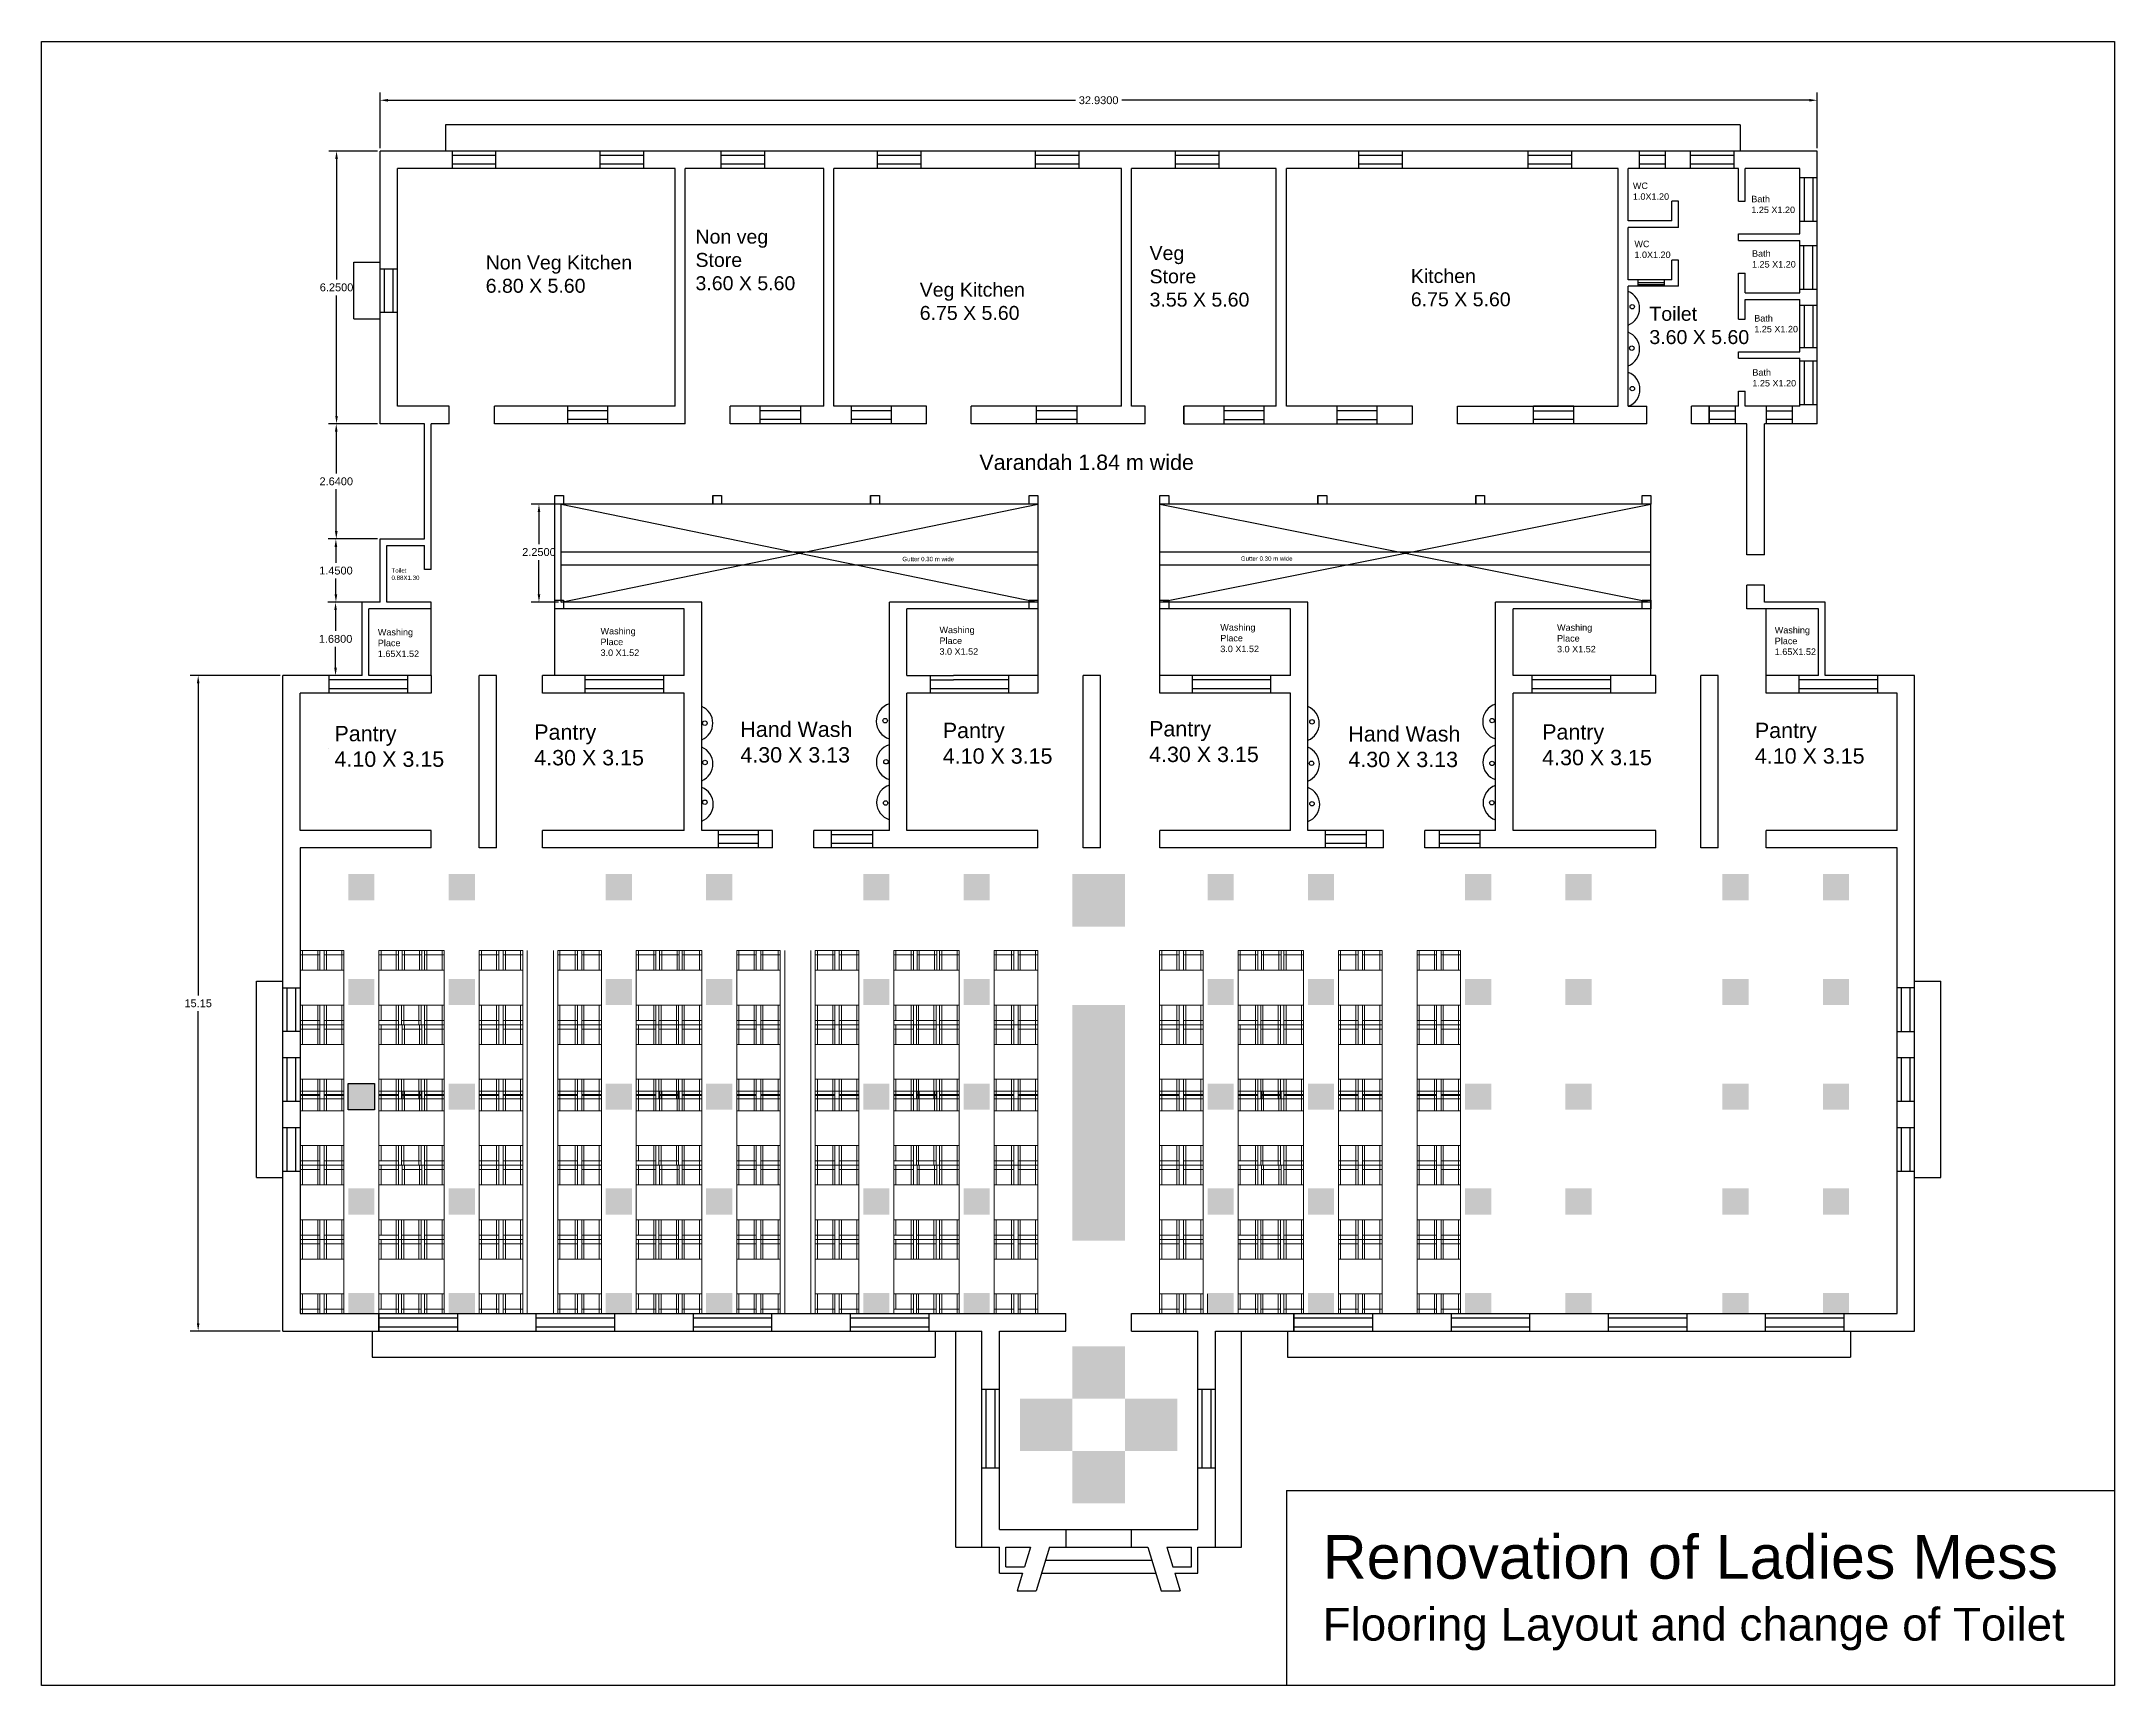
# Model space of a CAD drawing. Header units: inches. Extents: x 101 to 668, y -217 to 99.
# Drawn here: x 524.18 to 571.69, y -216.56 to -178.88 of the extents above; entities that cross this region are included whole.
import ezdxf

# ---------------------------------------------------------------- set-up
doc = ezdxf.new("R2010")
doc.units = ezdxf.units.IN
doc.header["$MEASUREMENT"] = 0
doc.layers.add('FUR', color=1, linetype='Continuous', lineweight=15)
doc.styles.get("Standard").update_dxf_attribs({"font": 'arial.ttf'})
doc.dimstyles.get("Standard").update_dxf_attribs({"dimtxt": 0.18, "dimasz": 0.18, "dimexe": 0.18, "dimexo": 0.0625, "dimgap": 0.09, "dimtad": 0, "dimtih": 1, "dimtoh": 1, "dimdec": 4, "dimzin": 0, "dimdsep": 46, "dimtxsty": 'Standard', "dimcen": 0.09, "dimadec": 0, "dimazin": 0, "dimtfac": 1, "dimtdec": 4, "dimtofl": 0, "dimtmove": 0, "dimatfit": 3, "dimfxl": 1, "dimtolj": 1, "dimtzin": 0, "dimarcsym": 0})

msp = doc.modelspace()

# ---------------------------------------------------------------- texts
at = {"attachment_point": 1}
for s, insert, char_height, width in [('WC\\P1.0X1.20', (560.6479, -182.11714), 0.14837, 2.729872), ('Bath\\P1.25 X1.20', (563.36186, -182.42087), 0.14837, 2.729872), ('Non veg\\PStore\\P3.60 X 5.60', (539.16825, -183.19689), 0.3200978, 2.729872), ('Non Veg Kitchen\\P6.80 X 5.60', (534.36067, -183.78898), 0.3200978, 4.0693693), ('Veg\\PStore\\P3.55 X 5.60', (549.5734, -183.57265), 0.3200978, 2.729872), ('WC\\P1.0X1.20', (560.68358, -183.45059), 0.14837, 2.729872), ('Bath\\P1.25 X1.20', (563.37834, -183.66955), 0.14837, 2.729872), ('Kitchen\\P6.75 X 5.60', (555.56035, -184.09873), 0.3200978, 2.729872), ('Veg Kitchen\\P6.75 X 5.60', (544.30616, -184.41134), 0.3200978, 2.729872), ('Toilet\\P3.60 X 5.60', (561.02614, -184.96458), 0.3200978, 2.729872), ('Bath\\P1.25 X1.20', (563.42966, -185.15424), 0.14837, 2.729872), ('Bath\\P1.25 X1.20', (563.38623, -186.3939), 0.14837, 2.729872), ('Varandah 1.84 m wide', (545.67225, -188.3512), 0.351739, 8.6047683), ('Toilet\\P0.88X1.30', (532.20255, -190.95608), 0.100473, 2.729872), ('Gutter 0.30 m wide', (543.90895, -190.69398), 0.100473, 2.729872), ('Gutter 0.30 m wide', (551.66471, -190.68477), 0.100473, 2.729872), ('Washing \\PPlace\\P1.65X1.52', (531.88901, -192.34599), 0.14837, 2.729872), ('Washing \\PPlace\\P3.0 X1.52', (536.99166, -192.32173), 0.14837, 2.729872), ('Washing \\PPlace\\P3.0 X1.52', (544.75861, -192.29434), 0.14837, 2.729872), ('Washing \\PPlace\\P3.0 X1.52', (551.19358, -192.23524), 0.14837, 2.729872), ('Washing \\PPlace\\P3.0 X1.52', (558.91059, -192.23996), 0.14837, 2.729872), ('Washing \\PPlace\\P1.65X1.52', (563.89886, -192.2997), 0.14837, 2.729872), ('Pantry\\P4.10 X 3.15', (530.89556, -194.56766), 0.351739, 8.6047683), ('Pantry\\P4.30 X 3.15', (535.47334, -194.53376), 0.351739, 8.6047683), ('Hand Wash\\P4.30 X 3.13', (540.19611, -194.46918), 0.351739, 8.6047683), ('Pantry\\P4.10 X 3.15', (544.83482, -194.49578), 0.351739, 8.6047683), ('Pantry\\P4.30 X 3.15', (549.56235, -194.4579), 0.351739, 8.6047683), ('Hand Wash\\P4.30 X 3.13', (554.12822, -194.57427), 0.351739, 8.6047683), ('Pantry\\P4.30 X 3.15', (558.56995, -194.53034), 0.351739, 8.6047683), ('Pantry\\P4.10 X 3.15', (563.44416, -194.49447), 0.351739, 8.6047683), ('Renovation of Ladies Mess\\P{\\H0.75x;Flooring Layout and change of Toilet}', (553.53985, -213.11049), 1, 23.1967534)]:
    msp.add_mtext(s, dxfattribs=dict(at, insert=insert, char_height=char_height, width=width))

# ---------------------------------------------------------------- blocks, each defined once
blk = doc.blocks.new('*D188')
at = {"color": 0, "lineweight": -2}
for p, q in [((536.029, -189.485), (535.401, -189.485)), ((535.581, -189.665), (535.581, -190.403)), ((535.581, -191.555), (535.581, -190.767)), ((536.029, -191.735), (535.401, -191.735))]:
    blk.add_line(p, q, dxfattribs=at)
at = {"color": 0}
for points in [[(535.551, -189.665), (535.611, -189.665), (535.581, -189.485)], [(535.551, -191.555), (535.611, -191.555), (535.581, -191.735)]]:
    blk.add_solid(points, dxfattribs=at)
at = {"layer": 'Defpoints', "color": 0}
for p in [(535.581, -189.485), (536.091, -189.485), (536.091, -191.735)]:
    blk.add_point(p, dxfattribs=at)
at = {"color": 0, "insert": (535.581, -190.585), "char_height": 0.18, "attachment_point": 5}
blk.add_mtext('\\A1;2.2500', dxfattribs=at)
blk = doc.blocks.new('*D189')
at = {"color": 0, "lineweight": -2}
for p, q in [((529.649, -193.415), (527.592, -193.415)), ((527.772, -193.595), (527.772, -200.743)), ((527.772, -208.255), (527.772, -201.107)), ((529.649, -208.435), (527.592, -208.435))]:
    blk.add_line(p, q, dxfattribs=at)
at = {"color": 0}
for points in [[(527.742, -193.595), (527.802, -193.595), (527.772, -193.415)], [(527.742, -208.255), (527.802, -208.255), (527.772, -208.435)]]:
    blk.add_solid(points, dxfattribs=at)
at = {"layer": 'Defpoints', "color": 0}
for p in [(529.711, -193.415), (527.772, -208.435), (529.711, -208.435)]:
    blk.add_point(p, dxfattribs=at)
at = {"color": 0, "insert": (527.772, -200.925), "char_height": 0.18, "attachment_point": 5}
blk.add_mtext('\\A1;15.15', dxfattribs=at)
blk = doc.blocks.new('*D190')
at = {"color": 0, "lineweight": -2}
for p, q in [((531.469, -191.735), (530.74, -191.735)), ((530.92, -191.915), (530.92, -192.393)), ((530.92, -193.235), (530.92, -192.757)), ((531.469, -193.415), (530.74, -193.415))]:
    blk.add_line(p, q, dxfattribs=at)
at = {"color": 0}
for points in [[(530.89, -191.915), (530.95, -191.915), (530.92, -191.735)], [(530.89, -193.235), (530.95, -193.235), (530.92, -193.415)]]:
    blk.add_solid(points, dxfattribs=at)
at = {"layer": 'Defpoints', "color": 0}
for p in [(530.92, -191.735), (531.531, -191.735), (531.531, -193.415)]:
    blk.add_point(p, dxfattribs=at)
at = {"color": 0, "insert": (530.92, -192.575), "char_height": 0.18, "attachment_point": 5}
blk.add_mtext('\\A1;1.6800', dxfattribs=at)
blk = doc.blocks.new('*D191')
at = {"color": 0, "lineweight": -2}
for p, q in [((531.879, -190.285), (530.748, -190.285)), ((530.928, -190.465), (530.928, -190.828)), ((530.928, -191.555), (530.928, -191.192)), ((531.879, -191.735), (530.748, -191.735))]:
    blk.add_line(p, q, dxfattribs=at)
at = {"color": 0}
for points in [[(530.898, -190.465), (530.958, -190.465), (530.928, -190.285)], [(530.898, -191.555), (530.958, -191.555), (530.928, -191.735)]]:
    blk.add_solid(points, dxfattribs=at)
at = {"layer": 'Defpoints', "color": 0}
for p in [(530.928, -190.285), (531.941, -190.285), (531.941, -191.735)]:
    blk.add_point(p, dxfattribs=at)
at = {"color": 0, "insert": (530.928, -191.01), "char_height": 0.18, "attachment_point": 5}
blk.add_mtext('\\A1;1.4500', dxfattribs=at)
blk = doc.blocks.new('*D192')
at = {"color": 0, "lineweight": -2}
for p, q in [((531.941, -181.333), (531.941, -180.052)), ((532.121, -180.232), (547.873, -180.232)), ((564.691, -180.232), (548.94, -180.232)), ((564.871, -181.333), (564.871, -180.052))]:
    blk.add_line(p, q, dxfattribs=at)
at = {"color": 0}
for points in [[(532.121, -180.202), (532.121, -180.262), (531.941, -180.232)], [(564.691, -180.202), (564.691, -180.262), (564.871, -180.232)]]:
    blk.add_solid(points, dxfattribs=at)
at = {"layer": 'Defpoints', "color": 0}
for p in [(564.871, -180.232), (531.941, -181.395), (564.871, -181.395)]:
    blk.add_point(p, dxfattribs=at)
at = {"color": 0, "insert": (548.406, -180.232), "char_height": 0.18, "attachment_point": 5}
blk.add_mtext('\\A1;32.9300', dxfattribs=at)
blk = doc.blocks.new('*D193')
at = {"color": 0, "lineweight": -2}
for p, q in [((531.879, -187.645), (530.756, -187.645)), ((530.936, -187.825), (530.936, -188.783)), ((530.936, -190.105), (530.936, -189.147)), ((531.879, -190.285), (530.756, -190.285))]:
    blk.add_line(p, q, dxfattribs=at)
at = {"color": 0}
for points in [[(530.906, -187.825), (530.966, -187.825), (530.936, -187.645)], [(530.906, -190.105), (530.966, -190.105), (530.936, -190.285)]]:
    blk.add_solid(points, dxfattribs=at)
at = {"layer": 'Defpoints', "color": 0}
for p in [(530.936, -187.645), (531.941, -187.645), (531.941, -190.285)]:
    blk.add_point(p, dxfattribs=at)
at = {"color": 0, "insert": (530.936, -188.965), "char_height": 0.18, "attachment_point": 5}
blk.add_mtext('\\A1;2.6400', dxfattribs=at)
blk = doc.blocks.new('*D194')
at = {"color": 0, "lineweight": -2}
for p, q in [((531.879, -181.395), (530.763, -181.395)), ((530.943, -181.575), (530.943, -184.338)), ((530.943, -187.465), (530.943, -184.702)), ((531.879, -187.645), (530.763, -187.645))]:
    blk.add_line(p, q, dxfattribs=at)
at = {"color": 0}
for points in [[(530.913, -181.575), (530.973, -181.575), (530.943, -181.395)], [(530.913, -187.465), (530.973, -187.465), (530.943, -187.645)]]:
    blk.add_solid(points, dxfattribs=at)
at = {"layer": 'Defpoints', "color": 0}
for p in [(531.941, -181.395), (530.943, -187.645), (531.941, -187.645)]:
    blk.add_point(p, dxfattribs=at)
at = {"color": 0, "insert": (530.943, -184.52), "char_height": 0.18, "attachment_point": 5}
blk.add_mtext('\\A1;6.2500', dxfattribs=at)
blk = doc.blocks.new('*D195')
at = {"color": 0, "lineweight": -2}
for p, q in [((531.941, -181.333), (531.941, -180.052)), ((532.121, -180.232), (547.873, -180.232)), ((564.691, -180.232), (548.94, -180.232)), ((564.871, -181.333), (564.871, -180.052))]:
    blk.add_line(p, q, dxfattribs=at)
at = {"color": 0}
for points in [[(532.121, -180.202), (532.121, -180.262), (531.941, -180.232)], [(564.691, -180.202), (564.691, -180.262), (564.871, -180.232)]]:
    blk.add_solid(points, dxfattribs=at)
at = {"layer": 'Defpoints', "color": 0}
for p in [(564.871, -180.232), (531.941, -181.395), (564.871, -181.395)]:
    blk.add_point(p, dxfattribs=at)
at = {"color": 0, "insert": (548.406, -180.232), "char_height": 0.18, "attachment_point": 5}
blk.add_mtext('\\A1;32.9300', dxfattribs=at)

# ---------------------------------------------------------------- dimensions: what is measured, and where the dimension line sits
for picture in ['*D192', '*D195']:
    dim = msp.add_linear_dim(base=(564.8715, -180.23197), p1=(531.9415, -181.3953), p2=(564.8715, -181.3953), dimstyle='Standard')
    dim.commit()
    dim.dimension.update_dxf_attribs({"geometry": picture, "text_midpoint": (548.4065, -180.23197)})
for base, p1, p2, picture, middle in [((530.94252, -187.6453), (531.9415, -181.3953), (531.9415, -187.6453), '*D194', (530.94252, -184.5203)), ((530.93588, -187.6453), (531.9415, -190.2853), (531.9415, -187.6453), '*D193', (530.93588, -188.9653)), ((530.92814, -190.2853), (531.9415, -191.7353), (531.9415, -190.2853), '*D191', (530.92814, -191.0103)), ((530.91998, -191.7353), (531.5315, -193.4153), (531.5315, -191.7353), '*D190', (530.91998, -192.5753))]:
    dim = msp.add_linear_dim(base=base, p1=p1, p2=p2, angle=90, dimstyle='Standard')
    dim.commit()
    dim.dimension.update_dxf_attribs({"geometry": picture, "text_midpoint": middle})
dim = msp.add_linear_dim(base=(535.58096, -189.4853), p1=(536.0915, -191.7353), p2=(536.0915, -189.4853), angle=90, dimstyle='Standard')
dim.commit()
dim.dimension.update_dxf_attribs({"geometry": '*D188', "text_midpoint": (535.58096, -190.5853), "dimtype": 160})
dim = msp.add_linear_dim(base=(527.77189, -208.4353), p1=(529.7115, -193.4153), p2=(529.7115, -208.4353), angle=90, text='15.15', dimstyle='Standard')
dim.commit()
dim.dimension.update_dxf_attribs({"geometry": '*D189', "text_midpoint": (527.77189, -200.9253)})

# ---------------------------------------------------------------- hatches: boundary and pattern name
h = msp.add_hatch(color=40)
h.paths.add_polyline_path([(531.8115, -197.9653), (531.2115, -197.9653), (531.2115, -198.5653), (531.8115, -198.5653)])
h.paths.add_polyline_path([(531.8115, -200.3653), (531.2115, -200.3653), (531.2115, -200.9653), (531.8115, -200.9653)])
h.paths.add_polyline_path([(531.8115, -202.7653), (531.2115, -202.7653), (531.2115, -203.3653), (531.8115, -203.3653)])
h.paths.add_polyline_path([(531.8115, -205.1653), (531.2115, -205.1653), (531.2115, -205.7653), (531.8115, -205.7653)])
h.paths.add_polyline_path([(531.8115, -207.5653), (531.2115, -207.5653), (531.2115, -208.0353), (531.8115, -208.0353)])
h.paths.add_polyline_path([(534.1115, -197.9653), (533.5115, -197.9653), (533.5115, -198.5653), (534.1115, -198.5653)])
h.paths.add_polyline_path([(537.7115, -197.9653), (537.1115, -197.9653), (537.1115, -198.5653), (537.7115, -198.5653)])
h.paths.add_polyline_path([(540.0115, -197.9653), (539.4115, -197.9653), (539.4115, -198.5653), (540.0115, -198.5653)])
h.paths.add_polyline_path([(543.6115, -197.9653), (543.0115, -197.9653), (543.0115, -198.5653), (543.6115, -198.5653)])
h.paths.add_polyline_path([(545.9115, -197.9653), (545.3115, -197.9653), (545.3115, -198.5653), (545.9115, -198.5653)])
h.paths.add_polyline_path([(534.1115, -202.7653), (533.5115, -202.7653), (533.5115, -203.3653), (534.1115, -203.3653)])
h.paths.add_polyline_path([(534.1115, -205.1653), (533.5115, -205.1653), (533.5115, -205.7653), (534.1115, -205.7653)])
h.paths.add_polyline_path([(534.1115, -207.5653), (533.5115, -207.5653), (533.5115, -208.0353), (534.1115, -208.0353)])
h.paths.add_polyline_path([(537.7115, -202.7653), (537.1115, -202.7653), (537.1115, -203.3653), (537.7115, -203.3653)])
h.paths.add_polyline_path([(537.7115, -205.1653), (537.1115, -205.1653), (537.1115, -205.7653), (537.7115, -205.7653)])
h.paths.add_polyline_path([(537.7115, -207.5653), (537.1115, -207.5653), (537.1115, -208.0353), (537.5115, -208.0353), (537.5115, -208.0353), (537.7115, -208.0353)])
h.paths.add_polyline_path([(540.0115, -202.7653), (539.4115, -202.7653), (539.4115, -203.3653), (540.0115, -203.3653)])
h.paths.add_polyline_path([(543.6115, -202.7653), (543.0115, -202.7653), (543.0115, -203.3653), (543.6115, -203.3653)])
h.paths.add_polyline_path([(545.9115, -202.7653), (545.3115, -202.7653), (545.3115, -203.3653), (545.9115, -203.3653)])
h.paths.add_polyline_path([(540.0115, -205.1653), (539.4115, -205.1653), (539.4115, -205.7653), (540.0115, -205.7653)])
h.paths.add_polyline_path([(543.6115, -205.1653), (543.0115, -205.1653), (543.0115, -205.7653), (543.6115, -205.7653)])
h.paths.add_polyline_path([(545.9115, -205.1653), (545.3115, -205.1653), (545.3115, -205.7653), (545.9115, -205.7653)])
h.paths.add_polyline_path([(543.6115, -207.5653), (543.0115, -207.5653), (543.0115, -208.0353), (543.6115, -208.0353)])
h.paths.add_polyline_path([(545.9115, -207.5653), (545.3115, -207.5653), (545.3115, -208.0353), (545.7115, -208.0353), (545.9115, -208.0353)])
h = msp.add_hatch(color=40)
h.paths.add_polyline_path([(548.4065, -197.9653), (547.8065, -197.9653), (547.8065, -198.5653), (548.4065, -198.5653)])
h.paths.add_polyline_path([(549.0065, -197.9653), (548.4065, -197.9653), (548.4065, -198.5653), (549.0065, -198.5653)])
h.paths.add_polyline_path([(548.4065, -198.5653), (547.8065, -198.5653), (547.8065, -199.1653), (548.4065, -199.1653)])
h.paths.add_polyline_path([(549.0065, -198.5653), (548.4065, -198.5653), (548.4065, -199.1653), (549.0065, -199.1653)])
h = msp.add_hatch(color=40)
h.paths.add_polyline_path([(551.5015, -197.9653), (550.9015, -197.9653), (550.9015, -198.5653), (551.5015, -198.5653)])
h.paths.add_polyline_path([(553.8015, -197.9653), (553.2015, -197.9653), (553.2015, -198.5653), (553.8015, -198.5653)])
h.paths.add_polyline_path([(557.4015, -197.9653), (556.8015, -197.9653), (556.8015, -198.5653), (557.4015, -198.5653)])
h.paths.add_polyline_path([(559.7015, -197.9653), (559.1015, -197.9653), (559.1015, -198.5653), (559.7015, -198.5653)])
h.paths.add_polyline_path([(563.3015, -197.9653), (562.7015, -197.9653), (562.7015, -198.5653), (563.3015, -198.5653)])
h.paths.add_polyline_path([(565.6015, -197.9653), (565.0015, -197.9653), (565.0015, -198.5653), (565.6015, -198.5653)])
h.paths.add_polyline_path([(551.5015, -200.3653), (550.9015, -200.3653), (550.9015, -200.9653), (551.5015, -200.9653)])
h.paths.add_polyline_path([(553.8015, -200.3653), (553.2015, -200.3653), (553.2015, -200.9653), (553.8015, -200.9653)])
h.paths.add_polyline_path([(557.4015, -200.3653), (556.8015, -200.3653), (556.8015, -200.9653), (557.4015, -200.9653)])
h.paths.add_polyline_path([(559.7015, -200.3653), (559.1015, -200.3653), (559.1015, -200.9653), (559.7015, -200.9653)])
h.paths.add_polyline_path([(563.3015, -200.3653), (562.7015, -200.3653), (562.7015, -200.9653), (563.3015, -200.9653)])
h.paths.add_polyline_path([(565.6015, -200.3653), (565.0015, -200.3653), (565.0015, -200.9653), (565.6015, -200.9653)])
h.paths.add_polyline_path([(551.5015, -202.7653), (550.9015, -202.7653), (550.9015, -203.3653), (551.5015, -203.3653)])
h.paths.add_polyline_path([(553.8015, -202.7653), (553.2015, -202.7653), (553.2015, -203.3653), (553.8015, -203.3653)])
h.paths.add_polyline_path([(557.4015, -202.7653), (556.8015, -202.7653), (556.8015, -203.3653), (557.4015, -203.3653)])
h.paths.add_polyline_path([(559.7015, -202.7653), (559.1015, -202.7653), (559.1015, -203.3653), (559.7015, -203.3653)])
h.paths.add_polyline_path([(563.3015, -202.7653), (562.7015, -202.7653), (562.7015, -203.3653), (563.3015, -203.3653)])
h.paths.add_polyline_path([(565.6015, -202.7653), (565.0015, -202.7653), (565.0015, -203.3653), (565.6015, -203.3653)])
h.paths.add_polyline_path([(551.5015, -205.1653), (550.9015, -205.1653), (550.9015, -205.7653), (551.5015, -205.7653)])
h.paths.add_polyline_path([(553.8015, -205.1653), (553.2015, -205.1653), (553.2015, -205.7653), (553.8015, -205.7653)])
h.paths.add_polyline_path([(557.4015, -205.1653), (556.8015, -205.1653), (556.8015, -205.7653), (557.4015, -205.7653)])
h.paths.add_polyline_path([(559.7015, -205.1653), (559.1015, -205.1653), (559.1015, -205.7653), (559.7015, -205.7653)])
h.paths.add_polyline_path([(563.3015, -205.1653), (562.7015, -205.1653), (562.7015, -205.7653), (563.3015, -205.7653)])
h.paths.add_polyline_path([(565.6015, -205.1653), (565.0015, -205.1653), (565.0015, -205.7653), (565.6015, -205.7653)])
h.paths.add_polyline_path([(551.5015, -207.5653), (550.9015, -207.5653), (550.9015, -207.5853), (550.9015, -207.5853), (550.9015, -208.0353), (551.5015, -208.0353)])
h.paths.add_polyline_path([(553.8015, -207.5653), (553.2015, -207.5653), (553.2015, -208.0353), (553.8015, -208.0353)])
h.paths.add_polyline_path([(557.4015, -207.5653), (556.8015, -207.5653), (556.8015, -208.0353), (557.4015, -208.0353)])
h.paths.add_polyline_path([(559.7015, -207.5653), (559.1015, -207.5653), (559.1015, -208.0353), (559.7015, -208.0353)])
h.paths.add_polyline_path([(563.3015, -207.5653), (562.7015, -207.5653), (562.7015, -208.0353), (563.3015, -208.0353)])
h.paths.add_polyline_path([(565.6015, -207.5653), (565.0015, -207.5653), (565.0015, -208.0353), (565.6015, -208.0353)])
h = msp.add_hatch(color=40)
h.paths.add_polyline_path([(534.1115, -200.3653), (533.5115, -200.3653), (533.5115, -200.9653), (534.1115, -200.9653)])
h.paths.add_polyline_path([(537.7115, -200.3653), (537.1115, -200.3653), (537.1115, -200.9653), (537.7115, -200.9653)])
h.paths.add_polyline_path([(540.0115, -200.3653), (539.4115, -200.3653), (539.4115, -200.9653), (540.0115, -200.9653)])
h.paths.add_polyline_path([(543.6115, -200.3653), (543.0115, -200.3653), (543.0115, -200.9653), (543.6115, -200.9653)])
h.paths.add_polyline_path([(545.9115, -200.3653), (545.3115, -200.3653), (545.3115, -200.9653), (545.9115, -200.9653)])
h = msp.add_hatch(color=40)
h.paths.add_polyline_path([(547.8065, -201.5653), (548.4065, -201.5653), (548.4065, -200.9653), (547.8065, -200.9653)])
h.paths.add_polyline_path([(549.0065, -201.5653), (549.0065, -200.9653), (548.4065, -200.9653), (548.4065, -201.5653)])
h.paths.add_polyline_path([(548.4065, -201.5653), (547.8065, -201.5653), (547.8065, -204.5653), (548.4065, -204.5653)])
h.paths.add_polyline_path([(549.0065, -201.5653), (548.4065, -201.5653), (548.4065, -204.5653), (549.0065, -204.5653)])
h.paths.add_polyline_path([(548.4065, -205.1653), (548.4065, -204.5653), (547.8065, -204.5653), (547.8065, -205.1653)])
h.paths.add_polyline_path([(549.0065, -205.1653), (549.0065, -204.5653), (548.4065, -204.5653), (548.4065, -205.1653)])
h.paths.add_polyline_path([(548.4065, -205.7653), (548.4065, -205.1653), (547.8065, -205.1653), (547.8065, -205.7653)])
h.paths.add_polyline_path([(549.0065, -205.7653), (549.0065, -205.1653), (548.4065, -205.1653), (548.4065, -205.7653)])
h.paths.add_polyline_path([(548.4065, -206.3653), (548.4065, -205.7653), (547.8065, -205.7653), (547.8065, -206.3653)])
h.paths.add_polyline_path([(548.4065, -206.3653), (549.0065, -206.3653), (549.0065, -205.7653), (548.4065, -205.7653)])
msp.add_hatch(color=40).paths.add_polyline_path([(540.0115, -207.5653), (539.4115, -207.5653), (539.4115, -208.0353), (540.0115, -208.0353)])
h = msp.add_hatch(color=40)
h.paths.add_polyline_path([(548.4065, -208.7853), (547.8065, -208.7853), (547.8065, -209.3853), (548.4065, -209.3853)])
h.paths.add_polyline_path([(549.0065, -208.7853), (548.4065, -208.7853), (548.4065, -209.3853), (549.0065, -209.3853)])
h.paths.add_polyline_path([(548.4065, -209.3853), (547.8065, -209.3853), (547.8065, -209.9853), (548.4065, -209.9853)])
h.paths.add_polyline_path([(549.0065, -209.3853), (548.4065, -209.3853), (548.4065, -209.9853), (549.0065, -209.9853)])
h.paths.add_polyline_path([(548.4065, -211.1853), (547.8065, -211.1853), (547.8065, -211.7853), (548.4065, -211.7853)])
h.paths.add_polyline_path([(549.0065, -211.1853), (548.4065, -211.1853), (548.4065, -211.7853), (549.0065, -211.7853)])
h.paths.add_polyline_path([(548.4065, -211.7853), (547.8065, -211.7853), (547.8065, -212.3853), (548.4065, -212.3853)])
h.paths.add_polyline_path([(549.0065, -211.7853), (548.4065, -211.7853), (548.4065, -212.3853), (549.0065, -212.3853)])
h.paths.add_polyline_path([(549.6065, -209.9853), (549.0065, -209.9853), (549.0065, -210.5853), (549.6065, -210.5853)])
h.paths.add_polyline_path([(550.2065, -209.9853), (549.6065, -209.9853), (549.6065, -210.5853), (550.2065, -210.5853)])
h.paths.add_polyline_path([(549.6065, -210.5853), (549.0065, -210.5853), (549.0065, -211.1853), (549.6065, -211.1853)])
h.paths.add_polyline_path([(550.2065, -210.5853), (549.6065, -210.5853), (549.6065, -211.1853), (550.2065, -211.1853)])
h.paths.add_polyline_path([(547.8065, -210.5853), (547.2065, -210.5853), (547.2065, -211.1853), (547.8065, -211.1853)])
h.paths.add_polyline_path([(547.2065, -210.5853), (546.6065, -210.5853), (546.6065, -211.1853), (547.2065, -211.1853)])
h.paths.add_polyline_path([(547.2065, -209.9853), (546.6065, -209.9853), (546.6065, -210.5853), (547.2065, -210.5853)])
h.paths.add_polyline_path([(547.8065, -209.9853), (547.2065, -209.9853), (547.2065, -210.5853), (547.8065, -210.5853)])

# ---------------------------------------------------------------- linework, layer by layer
for p, q in [((563.10883, -180.7953), (533.43849, -180.7953)), ((533.43849, -180.7953), (533.43849, -181.3953)), ((563.10883, -180.7953), (533.43849, -180.7953)), ((533.43849, -180.7953), (533.43849, -181.3953)), ((563.10883, -180.7953), (563.10883, -181.3953)), ((563.10883, -180.7953), (563.10883, -181.3953)), ((564.8715, -181.3953), (531.9415, -181.3953)), ((564.8715, -181.3953), (531.9415, -181.3953)), ((531.9415, -187.6453), (531.9415, -181.3953)), ((533.58849, -181.3953), (533.58849, -181.7953)), ((533.58849, -181.3953), (533.58849, -181.7953)), ((534.58849, -181.3953), (534.58849, -181.7953)), ((534.58849, -181.3953), (534.58849, -181.7953)), ((536.97788, -181.3953), (536.97788, -181.7953)), ((536.97788, -181.3953), (536.97788, -181.7953)), ((537.97788, -181.3953), (537.97788, -181.7953)), ((537.97788, -181.3953), (537.97788, -181.7953)), ((539.74702, -181.3953), (539.74702, -181.7953)), ((539.74702, -181.3953), (539.74702, -181.7953)), ((540.74702, -181.3953), (540.74702, -181.7953)), ((540.74702, -181.3953), (540.74702, -181.7953)), ((543.33113, -181.3953), (543.33113, -181.7953)), ((543.33113, -181.3953), (543.33113, -181.7953)), ((544.33113, -181.3953), (544.33113, -181.7953)), ((544.33113, -181.3953), (544.33113, -181.7953)), ((546.94966, -181.3953), (546.94966, -181.7953)), ((546.94966, -181.3953), (546.94966, -181.7953)), ((547.94966, -181.3953), (547.94966, -181.7953)), ((547.94966, -181.3953), (547.94966, -181.7953)), ((550.15786, -181.3953), (550.15786, -181.7953)), ((550.15786, -181.3953), (550.15786, -181.7953)), ((551.15786, -181.3953), (551.15786, -181.7953)), ((551.15786, -181.3953), (551.15786, -181.7953)), ((554.358, -181.3953), (554.358, -181.7953)), ((554.358, -181.3953), (554.358, -181.7953)), ((555.358, -181.3953), (555.358, -181.7953)), ((555.358, -181.3953), (555.358, -181.7953)), ((558.24096, -181.3953), (558.24096, -181.7953)), ((558.24096, -181.3953), (558.24096, -181.7953)), ((559.24096, -181.3953), (559.24096, -181.7953)), ((559.24096, -181.3953), (559.24096, -181.7953)), ((560.79752, -181.7953), (560.79752, -181.3953)), ((561.39752, -181.7953), (561.39752, -181.3953)), ((561.95883, -181.3953), (561.95883, -181.7953)), ((561.95883, -181.3953), (561.95883, -181.7953)), ((562.95883, -181.3953), (562.95883, -181.7953)), ((562.95883, -181.3953), (562.95883, -181.7953)), ((564.8715, -187.6453), (564.8715, -181.3953)), ((535.9215, -181.7953), (532.3415, -181.7953)), ((535.9215, -181.7953), (532.3415, -181.7953)), ((532.3415, -187.2453), (532.3415, -181.7953)), ((534.58849, -181.4953), (533.58849, -181.4953)), ((534.58849, -181.4953), (533.58849, -181.4953)), ((534.58849, -181.6953), (533.58849, -181.6953)), ((534.58849, -181.6953), (533.58849, -181.6953)), ((538.7015, -181.7953), (535.9215, -181.7953)), ((538.7015, -181.7953), (535.9215, -181.7953)), ((537.97788, -181.4953), (536.97788, -181.4953)), ((537.97788, -181.4953), (536.97788, -181.4953)), ((537.97788, -181.6953), (536.97788, -181.6953)), ((537.97788, -181.6953), (536.97788, -181.6953)), ((538.7015, -183.3153), (538.7015, -181.7953)), ((541.6815, -181.7953), (538.9315, -181.7953)), ((542.1115, -181.7953), (538.9315, -181.7953)), ((538.9315, -183.3153), (538.9315, -181.7953)), ((540.74702, -181.4953), (539.74702, -181.4953)), ((540.74702, -181.4953), (539.74702, -181.4953)), ((540.74702, -181.6953), (539.74702, -181.6953)), ((540.74702, -181.6953), (539.74702, -181.6953)), ((542.1115, -181.7953), (541.9115, -181.7953)), ((542.1115, -187.2453), (542.1115, -181.7953)), ((545.88364, -181.7953), (542.3415, -181.7953)), ((545.88364, -181.7953), (542.3415, -181.7953)), ((542.3415, -187.2453), (542.3415, -181.7953)), ((544.33113, -181.4953), (543.33113, -181.4953)), ((544.33113, -181.4953), (543.33113, -181.4953)), ((544.33113, -181.6953), (543.33113, -181.6953)), ((544.33113, -181.6953), (543.33113, -181.6953)), ((548.92628, -181.7953), (545.88364, -181.7953)), ((547.94966, -181.7953), (545.88364, -181.7953)), ((547.94966, -181.4953), (546.94966, -181.4953)), ((547.94966, -181.4953), (546.94966, -181.4953)), ((547.94966, -181.6953), (546.94966, -181.6953)), ((547.94966, -181.6953), (546.94966, -181.6953)), ((548.92628, -183.3153), (548.92628, -181.7953)), ((552.47713, -181.7953), (549.15628, -181.7953)), ((552.47713, -181.7953), (549.15628, -181.7953)), ((549.15628, -187.2453), (549.15628, -181.7953)), ((551.15786, -181.4953), (550.15786, -181.4953)), ((551.15786, -181.4953), (550.15786, -181.4953)), ((551.15786, -181.6953), (550.15786, -181.6953)), ((551.15786, -181.6953), (550.15786, -181.6953)), ((552.47713, -187.2453), (552.47713, -181.7953)), ((556.97486, -181.7953), (552.70713, -181.7953)), ((556.97486, -181.7953), (552.70713, -181.7953)), ((552.70713, -187.2453), (552.70713, -181.7953)), ((555.358, -181.4953), (554.358, -181.4953)), ((555.358, -181.4953), (554.358, -181.4953)), ((555.358, -181.6953), (554.358, -181.6953)), ((555.358, -181.6953), (554.358, -181.6953)), ((560.31013, -181.7953), (556.97486, -181.7953)), ((560.31013, -181.7953), (557.20486, -181.7953)), ((559.24096, -181.4953), (558.24096, -181.4953)), ((559.24096, -181.4953), (558.24096, -181.4953)), ((559.24096, -181.6953), (558.24096, -181.6953)), ((559.24096, -181.6953), (558.24096, -181.6953)), ((560.31013, -184.2653), (560.31013, -181.7953)), ((561.54013, -181.7953), (560.54013, -181.7953)), ((561.54013, -181.7953), (560.54013, -181.7953)), ((561.7715, -181.7953), (560.54013, -181.7953)), ((560.54013, -182.9953), (560.54013, -181.7953)), ((561.7715, -181.7953), (560.54013, -181.7953)), ((560.54013, -182.9953), (560.54013, -181.7953)), ((561.39752, -181.4953), (560.79752, -181.4953)), ((561.39752, -181.6953), (560.79752, -181.6953)), ((561.7715, -181.7953), (561.69013, -181.7953)), ((561.9215, -181.7953), (561.69013, -181.7953)), ((563.0715, -181.7953), (561.9215, -181.7953)), ((563.0715, -181.7953), (561.9215, -181.7953)), ((563.0715, -181.7953), (561.9215, -181.7953)), ((563.0715, -181.7953), (561.9215, -181.7953)), ((562.95883, -181.4953), (561.95883, -181.4953)), ((562.95883, -181.4953), (561.95883, -181.4953)), ((562.95883, -181.6953), (561.95883, -181.6953)), ((562.95883, -181.6953), (561.95883, -181.6953)), ((563.0715, -182.5453), (563.0715, -181.7953)), ((563.2715, -181.7953), (563.2215, -181.7953)), ((563.2215, -182.5453), (563.2215, -181.7953)), ((564.4715, -181.7953), (563.2715, -181.7953)), ((564.4715, -181.7953), (563.2715, -181.7953)), ((564.4715, -181.7953), (563.2715, -181.7953)), ((564.4715, -181.7953), (563.2715, -181.7953)), ((564.4715, -183.2953), (564.4715, -181.7953)), ((564.4715, -183.2953), (564.4715, -181.7953)), ((564.47706, -182.00221), (564.87706, -182.00221)), ((564.57706, -183.00221), (564.57706, -182.00221)), ((564.77706, -183.00221), (564.77706, -182.00221)), ((561.69013, -182.5453), (561.54013, -182.5453)), ((561.54013, -182.9953), (561.54013, -182.5453)), ((561.69013, -183.1453), (561.69013, -182.5453)), ((563.0715, -182.5453), (563.2215, -182.5453)), ((538.7015, -187.2453), (538.7015, -183.3153)), ((538.9315, -187.6453), (538.9315, -183.3153)), ((548.92628, -187.2453), (548.92628, -183.3153)), ((561.54013, -182.9953), (560.54013, -182.9953)), ((560.54013, -184.2653), (560.54013, -183.1453)), ((561.69013, -183.1453), (560.54013, -183.1453)), ((563.0715, -183.4453), (563.0715, -183.2953)), ((563.0715, -183.2953), (564.4715, -183.2953)), ((564.47706, -183.00221), (564.87706, -183.00221)), ((563.0715, -183.4453), (564.4715, -183.4453)), ((564.46814, -183.55873), (564.86814, -183.55873)), ((564.4715, -184.6453), (564.4715, -183.4453)), ((564.4715, -184.6453), (564.4715, -183.4453)), ((564.56814, -184.55873), (564.56814, -183.55873)), ((564.76814, -184.55873), (564.76814, -183.55873)), ((531.3415, -185.24088), (531.3415, -183.94088)), ((531.3415, -183.94088), (531.9415, -183.94088)), ((531.9415, -184.09088), (532.3415, -184.09088)), ((532.0415, -185.09088), (532.0415, -184.09088)), ((532.2415, -185.09088), (532.2415, -184.09088)), ((560.31013, -187.2453), (560.31013, -184.2653)), ((560.54013, -184.3453), (560.54013, -184.2653)), ((561.69013, -183.8953), (561.54013, -183.8953)), ((561.54013, -184.3453), (561.54013, -183.8953)), ((561.69013, -184.4953), (561.69013, -183.8953)), ((563.0715, -185.2453), (563.0715, -184.1953)), ((563.0715, -184.1953), (563.2215, -184.1953)), ((563.2215, -184.6453), (563.2215, -184.1953)), ((561.54013, -184.3453), (560.54013, -184.3453)), ((560.54013, -187.2453), (560.54013, -184.4953)), ((561.69013, -184.4953), (560.54013, -184.4953)), ((560.76898, -184.4953), (560.76898, -184.3453)), ((561.36898, -184.41215), (560.76898, -184.41215)), ((561.36898, -184.46215), (560.76898, -184.46215)), ((561.36898, -184.4953), (561.36898, -184.3453)), ((563.2215, -184.6453), (564.4715, -184.6453)), ((564.46814, -184.55873), (564.86814, -184.55873)), ((531.3415, -185.24088), (531.9415, -185.24088)), ((531.9415, -185.09088), (532.3415, -185.09088)), ((563.0715, -185.2453), (563.2215, -185.2453)), ((563.2215, -185.2453), (563.2215, -184.7953)), ((563.2215, -184.7953), (564.4715, -184.7953)), ((564.4715, -185.9953), (564.4715, -184.7953)), ((564.4715, -185.9953), (564.4715, -184.7953)), ((564.4715, -184.92615), (564.8715, -184.92615)), ((564.57919, -185.89486), (564.57919, -184.92615)), ((564.77919, -185.89486), (564.77919, -184.92615)), ((563.0715, -186.1453), (563.0715, -185.9953)), ((563.0715, -185.9953), (564.4715, -185.9953)), ((563.0715, -186.1453), (564.4715, -186.1453)), ((564.4715, -187.2453), (564.4715, -186.1453)), ((564.4715, -187.2453), (564.4715, -186.1453)), ((564.47919, -185.89486), (564.87919, -185.89486)), ((564.4794, -186.20505), (564.8794, -186.20505)), ((564.5794, -187.20505), (564.5794, -186.20505)), ((564.7794, -187.20505), (564.7794, -186.20505)), ((563.0715, -187.2453), (563.0715, -186.8953)), ((563.0715, -186.8953), (563.2215, -186.8953)), ((563.2215, -187.2453), (563.2215, -186.8953)), ((533.5215, -187.2453), (532.3415, -187.2453)), ((533.5215, -187.6453), (533.5215, -187.2453)), ((536.1515, -187.2453), (534.5615, -187.2453)), ((534.5615, -187.6453), (534.5615, -187.2453)), ((538.7015, -187.2453), (536.1515, -187.2453)), ((536.2415, -187.6453), (536.2415, -187.2453)), ((537.1615, -187.3453), (536.2415, -187.3453)), ((537.1615, -187.5453), (536.2415, -187.5453)), ((537.1615, -187.6453), (537.1615, -187.2453)), ((542.1115, -187.2453), (539.9615, -187.2453)), ((539.9615, -187.6453), (539.9615, -187.2453)), ((540.6515, -187.6453), (540.6515, -187.2453)), ((541.5815, -187.3453), (540.6515, -187.3453)), ((541.5815, -187.5453), (540.6515, -187.5453)), ((541.5815, -187.6453), (541.5815, -187.2453)), ((544.4615, -187.2453), (542.3415, -187.2453)), ((542.7415, -187.6453), (542.7415, -187.2453)), ((543.6615, -187.3453), (542.7415, -187.3453)), ((543.6615, -187.5453), (542.7415, -187.5453)), ((543.6615, -187.6453), (543.6615, -187.2453)), ((544.4615, -187.6453), (544.4615, -187.2453)), ((548.92628, -187.2453), (545.4815, -187.2453)), ((545.4815, -187.6453), (545.4815, -187.2453)), ((546.9815, -187.6453), (546.9815, -187.2453)), ((547.9115, -187.3453), (546.9815, -187.3453)), ((547.9115, -187.5453), (546.9815, -187.5453)), ((547.9115, -187.6453), (547.9115, -187.2453)), ((549.4715, -187.2453), (549.15628, -187.2453)), ((549.4715, -187.6453), (549.4715, -187.2453)), ((550.3615, -187.6453), (550.3615, -187.2453)), ((552.47713, -187.2453), (550.3615, -187.2453)), ((550.3615, -187.2453), (550.3615, -187.6453)), ((551.2815, -187.6453), (551.2815, -187.2453)), ((552.2015, -187.3453), (551.2815, -187.3453)), ((551.2815, -187.5453), (552.2015, -187.5453)), ((552.2015, -187.6453), (552.2015, -187.2453)), ((555.6015, -187.2453), (552.70713, -187.2453)), ((553.8715, -187.6453), (553.8715, -187.2453)), ((554.7915, -187.3453), (553.8715, -187.3453)), ((553.8715, -187.5453), (554.7915, -187.5453)), ((554.7915, -187.6453), (554.7915, -187.2453)), ((555.6015, -187.6453), (555.6015, -187.2453)), ((556.6315, -187.6453), (556.6315, -187.2453)), ((556.6315, -187.2453), (560.31013, -187.2453)), ((559.2915, -187.2453), (558.3715, -187.2453)), ((558.3715, -187.6453), (558.3715, -187.2453)), ((558.3715, -187.3453), (559.2915, -187.3453)), ((559.2915, -187.5453), (558.3715, -187.5453)), ((559.2915, -187.6453), (559.2915, -187.2453)), ((560.54013, -187.2453), (560.9715, -187.2453)), ((560.9715, -187.6453), (560.9715, -187.2453)), ((562.1715, -187.2453), (561.9915, -187.2453)), ((562.1715, -187.2453), (561.9915, -187.2453)), ((561.9915, -187.6453), (561.9915, -187.2453)), ((562.1715, -187.2453), (561.9915, -187.2453)), ((562.1715, -187.2453), (561.9915, -187.2453)), ((563.0715, -187.2453), (562.1715, -187.2453)), ((563.0715, -187.2453), (562.3215, -187.2453)), ((562.3415, -187.2453), (562.3215, -187.2453)), ((562.3415, -187.2453), (562.3215, -187.2453)), ((562.39634, -187.2453), (562.39634, -187.6453)), ((562.39634, -187.6453), (562.39634, -187.2453)), ((562.39634, -187.3453), (562.99634, -187.3453)), ((562.99634, -187.5453), (562.39634, -187.5453)), ((562.99634, -187.6453), (562.99634, -187.2453)), ((563.3215, -187.2453), (563.2215, -187.2453)), ((563.4715, -187.2453), (563.2215, -187.2453)), ((564.4715, -187.2453), (563.4715, -187.2453)), ((564.4715, -187.2453), (563.4715, -187.2453)), ((563.70675, -187.6453), (563.70675, -187.2453)), ((563.70675, -187.3453), (564.30675, -187.3453)), ((564.30675, -187.5453), (563.70675, -187.5453)), ((564.30675, -187.6453), (564.30675, -187.2453)), ((564.4794, -187.20505), (564.8794, -187.20505)), ((532.9615, -187.6453), (531.9415, -187.6453)), ((532.9615, -190.2853), (532.9615, -187.6453)), ((533.5215, -187.6453), (533.1115, -187.6453)), ((533.1115, -190.9853), (533.1115, -187.6453)), ((538.9315, -187.6453), (534.5615, -187.6453)), ((544.4615, -187.6453), (539.9615, -187.6453)), ((549.4715, -187.6453), (545.4815, -187.6453)), ((550.3615, -187.6453), (555.6015, -187.6453)), ((560.9715, -187.6453), (556.6315, -187.6453)), ((563.2615, -187.6453), (561.9915, -187.6453)), ((562.3415, -187.6453), (561.9915, -187.6453)), ((563.2615, -190.6453), (563.2615, -187.6453)), ((564.8715, -187.6453), (563.6615, -187.6453)), ((563.6615, -190.6453), (563.6615, -187.6453)), ((535.9415, -189.4853), (535.9415, -189.2853)), ((535.9415, -189.2853), (536.1415, -189.2853)), ((547.0115, -189.4853), (535.9415, -189.4853)), ((535.9415, -193.4153), (535.9415, -189.4853)), ((536.1415, -189.4853), (535.9415, -189.4853)), ((536.0915, -191.7353), (536.0915, -189.4853)), ((536.0915, -189.4853), (547.0115, -191.7353)), ((536.0915, -191.7353), (547.0115, -189.4853)), ((536.1415, -189.2853), (536.1415, -189.4853)), ((539.5615, -189.2853), (539.5615, -189.4853)), ((539.5615, -189.4853), (539.5615, -189.2853)), ((539.5615, -189.2853), (539.7615, -189.2853)), ((539.7615, -189.4853), (539.5615, -189.4853)), ((539.7615, -189.2853), (539.7615, -189.4853)), ((543.1815, -189.2853), (543.1815, -189.4853)), ((543.1815, -189.4853), (543.1815, -189.2853)), ((543.1815, -189.2853), (543.3815, -189.2853)), ((543.3815, -189.4853), (543.1815, -189.4853)), ((543.3815, -189.2853), (543.3815, -189.4853)), ((546.8115, -189.4853), (546.8115, -189.2853)), ((546.8115, -189.2853), (547.0115, -189.2853)), ((547.0115, -189.4853), (546.8115, -189.4853)), ((547.0115, -189.2853), (547.0115, -189.4853)), ((547.0115, -189.4853), (547.0115, -193.8153)), ((549.8115, -189.4853), (549.8115, -189.2853)), ((549.8115, -189.2853), (550.0115, -189.2853)), ((549.8115, -193.8153), (549.8115, -189.4853)), ((561.0615, -189.4853), (549.8115, -189.4853)), ((549.8115, -189.4853), (561.0615, -191.7353)), ((549.8115, -191.7353), (561.0615, -189.4853)), ((550.0115, -189.4853), (549.8115, -189.4853)), ((550.0115, -189.2853), (550.0115, -189.4853)), ((553.4315, -189.2853), (553.4315, -189.4853)), ((553.4315, -189.4853), (553.4315, -189.2853)), ((553.4315, -189.2853), (553.6315, -189.2853)), ((553.6315, -189.4853), (553.4315, -189.4853)), ((553.6315, -189.2853), (553.6315, -189.4853)), ((557.0515, -189.2853), (557.0515, -189.4853)), ((557.0515, -189.4853), (557.0515, -189.2853)), ((557.0515, -189.2853), (557.2515, -189.2853)), ((557.2515, -189.4853), (557.0515, -189.4853)), ((557.2515, -189.2853), (557.2515, -189.4853)), ((560.8615, -189.4853), (560.8615, -189.2853)), ((560.8615, -189.2853), (561.0615, -189.2853)), ((561.0615, -189.4853), (560.8615, -189.4853)), ((561.0615, -189.2853), (561.0615, -189.4853)), ((561.0615, -193.4153), (561.0615, -189.4853)), ((531.9415, -191.7353), (531.9415, -190.2853)), ((531.9415, -190.2853), (532.9615, -190.2853)), ((532.0915, -191.7353), (532.0915, -190.4353)), ((532.0915, -190.4353), (532.9615, -190.4353)), ((532.9615, -190.9853), (532.9615, -190.4353)), ((547.0115, -190.5853), (536.0915, -190.5853)), ((547.0115, -190.8853), (536.0915, -190.8853)), ((561.0615, -190.5853), (549.8115, -190.5853)), ((561.0615, -190.8853), (549.8115, -190.8853)), ((563.6615, -190.6453), (563.2615, -190.6453)), ((533.1115, -190.9853), (532.9615, -190.9853)), ((563.6615, -191.3453), (563.2615, -191.3453)), ((563.2615, -191.8853), (563.2615, -191.3453)), ((563.6615, -191.7353), (563.6615, -191.3453)), ((531.9415, -191.7353), (531.5315, -191.7353)), ((531.5315, -193.4153), (531.5315, -191.7353)), ((533.1115, -191.8853), (531.6815, -191.8853)), ((531.6815, -193.4153), (531.6815, -191.8853)), ((533.1115, -191.7353), (532.0915, -191.7353)), ((533.1115, -193.4153), (533.1115, -191.7353)), ((535.9415, -191.8853), (535.9415, -191.6853)), ((535.9415, -191.6853), (536.1415, -191.6853)), ((538.9115, -191.8853), (535.9415, -191.8853)), ((536.1415, -191.8853), (535.9415, -191.8853)), ((539.3115, -191.7353), (536.0915, -191.7353)), ((536.1415, -191.6853), (536.1415, -191.8853)), ((538.9115, -193.4153), (538.9115, -191.8853)), ((539.3115, -196.9653), (539.3115, -191.7353)), ((547.0115, -191.7353), (543.6115, -191.7353)), ((543.6115, -193.4153), (543.6115, -191.7353)), ((547.0115, -191.8853), (544.0115, -191.8853)), ((544.0115, -193.4153), (544.0115, -191.8853)), ((546.8115, -191.8853), (546.8115, -191.6853)), ((546.8115, -191.6853), (547.0115, -191.6853)), ((547.0115, -191.8853), (546.8115, -191.8853)), ((547.0115, -191.6853), (547.0115, -191.8853)), ((549.8115, -191.8853), (549.8115, -191.6853)), ((549.8115, -191.6853), (550.0115, -191.6853)), ((553.2015, -191.7353), (549.8115, -191.7353)), ((552.8015, -191.8853), (549.8115, -191.8853)), ((550.0115, -191.8853), (549.8115, -191.8853)), ((550.0115, -191.6853), (550.0115, -191.8853)), ((552.8015, -193.4153), (552.8015, -191.8853)), ((553.2015, -196.9653), (553.2015, -191.7353)), ((561.0615, -191.7353), (557.5015, -191.7353)), ((557.5015, -196.9653), (557.5015, -191.7353)), ((561.0615, -191.8853), (557.9015, -191.8853)), ((557.9015, -193.4153), (557.9015, -191.8853)), ((560.8615, -191.8853), (560.8615, -191.6853)), ((560.8615, -191.6853), (561.0615, -191.6853)), ((561.0615, -191.8853), (560.8615, -191.8853)), ((561.0615, -191.6853), (561.0615, -191.8853)), ((564.9015, -191.8853), (563.2615, -191.8853)), ((565.0515, -191.7353), (563.6615, -191.7353)), ((563.7015, -193.8153), (563.7015, -191.8853)), ((564.9015, -193.4153), (564.9015, -191.8853)), ((565.0515, -193.4153), (565.0515, -191.7353)), ((531.5315, -193.4153), (529.7115, -193.4153)), ((529.7115, -208.4353), (529.7115, -193.4153)), ((533.1115, -193.8153), (530.1115, -193.8153)), ((530.1115, -196.9653), (530.1115, -193.8153)), ((530.7692, -193.4153), (530.7692, -193.8153)), ((531.6815, -193.5153), (530.7692, -193.5153)), ((532.5692, -193.7153), (530.7692, -193.7153)), ((533.1115, -193.4153), (531.6815, -193.4153)), ((532.5692, -193.5153), (531.6815, -193.5153)), ((532.5692, -193.4153), (532.5692, -193.8153)), ((533.1115, -193.4153), (533.1115, -193.8153)), ((534.6115, -193.4153), (534.2115, -193.4153)), ((534.2115, -197.3653), (534.2115, -193.4153)), ((534.6115, -197.3653), (534.6115, -193.4153)), ((536.0915, -193.4153), (535.6615, -193.4153)), ((535.6615, -193.8153), (535.6615, -193.4153)), ((538.9115, -193.8153), (535.6615, -193.8153)), ((537.7315, -193.4153), (536.0915, -193.4153)), ((536.63492, -193.4153), (536.63492, -193.8153)), ((537.5815, -193.5153), (536.63492, -193.5153)), ((538.43492, -193.7153), (536.63492, -193.7153)), ((538.43492, -193.5153), (537.5815, -193.5153)), ((538.9115, -193.4153), (537.7315, -193.4153)), ((538.43492, -193.4153), (538.43492, -193.8153)), ((538.9115, -196.9653), (538.9115, -193.8153)), ((543.6115, -196.9653), (543.6115, -193.4153)), ((544.0115, -193.4153), (545.0815, -193.4153)), ((547.0115, -193.8153), (544.0115, -193.8153)), ((544.0115, -196.9653), (544.0115, -193.8153)), ((544.54355, -193.4153), (544.54355, -193.8153)), ((544.54355, -193.5153), (545.0815, -193.5153)), ((546.34355, -193.7153), (544.54355, -193.7153)), ((547.0115, -193.4153), (545.0815, -193.4153)), ((546.34355, -193.5153), (545.0815, -193.5153)), ((546.34355, -193.4153), (546.34355, -193.8153)), ((548.4515, -193.4153), (548.0515, -193.4153)), ((548.0515, -197.3653), (548.0515, -193.4153)), ((548.4515, -197.3653), (548.4515, -193.4153)), ((551.6515, -193.4153), (549.8115, -193.4153)), ((552.8015, -193.8153), (549.8115, -193.8153)), ((550.54781, -193.4153), (550.54781, -193.8153)), ((551.6515, -193.5153), (550.54781, -193.5153)), ((552.34781, -193.7153), (550.54781, -193.7153)), ((552.8015, -193.4153), (551.6515, -193.4153)), ((552.34781, -193.5153), (551.6515, -193.5153)), ((552.34781, -193.4153), (552.34781, -193.8153)), ((552.8015, -196.9653), (552.8015, -193.8153)), ((553.2015, -196.9653), (553.2015, -193.4153)), ((557.5015, -196.9653), (557.5015, -193.4153)), ((559.0815, -193.4153), (557.9015, -193.4153)), ((557.9015, -196.9653), (557.9015, -193.8153)), ((561.1715, -193.8153), (557.9015, -193.8153)), ((558.33582, -193.4153), (558.33582, -193.8153)), ((559.2315, -193.5153), (558.33582, -193.5153)), ((560.13582, -193.7153), (558.33582, -193.7153)), ((561.1715, -193.4153), (559.0815, -193.4153)), ((560.13582, -193.5153), (559.2315, -193.5153)), ((560.13582, -193.4153), (560.13582, -193.8153)), ((561.1715, -193.8153), (561.1715, -193.4153)), ((562.2015, -197.3653), (562.2015, -193.4153)), ((562.6015, -193.4153), (562.2015, -193.4153)), ((562.6015, -197.3653), (562.6015, -193.4153)), ((564.9015, -193.4153), (563.7015, -193.4153)), ((566.7015, -193.8153), (563.7015, -193.8153)), ((564.45432, -193.4153), (564.45432, -193.8153)), ((564.9015, -193.5153), (564.45432, -193.5153)), ((566.25432, -193.7153), (564.45432, -193.7153)), ((566.25432, -193.5153), (564.9015, -193.5153)), ((567.1015, -193.4153), (565.0515, -193.4153)), ((566.25432, -193.4153), (566.25432, -193.8153)), ((566.7015, -196.9653), (566.7015, -193.8153)), ((567.1015, -208.4353), (567.1015, -193.4153)), ((530.7692, -195.08653), (530.7692, -195.08653)), ((536.63492, -195.28556), (536.63492, -195.28556)), ((550.54781, -195.37055), (550.54781, -195.37055)), ((564.45432, -195.39742), (564.45432, -195.39742)), ((533.1115, -196.9653), (530.1115, -196.9653)), ((533.1115, -197.3653), (533.1115, -196.9653)), ((538.9115, -196.9653), (535.6615, -196.9653)), ((535.6615, -197.3653), (535.6615, -196.9653)), ((540.9315, -196.9653), (539.3115, -196.9653)), ((539.69454, -197.3653), (539.69454, -196.9653)), ((540.61454, -197.0653), (539.69454, -197.0653)), ((540.61454, -197.3653), (540.61454, -196.9653)), ((540.9315, -197.3653), (540.9315, -196.9653)), ((543.6115, -196.9653), (541.8815, -196.9653)), ((541.8815, -197.3653), (541.8815, -196.9653)), ((542.2815, -197.3653), (542.2815, -196.9653)), ((543.2315, -197.0653), (542.2815, -197.0653)), ((543.2315, -197.3653), (543.2315, -196.9653)), ((547.0115, -196.9653), (544.0115, -196.9653)), ((547.0115, -197.3653), (547.0115, -196.9653)), ((549.8115, -197.3653), (549.8115, -196.9653)), ((552.8015, -196.9653), (549.8115, -196.9653)), ((554.9315, -196.9653), (553.2015, -196.9653)), ((553.6015, -197.3653), (553.6015, -196.9653)), ((554.5415, -197.0653), (553.6015, -197.0653)), ((554.5415, -197.3653), (554.5415, -196.9653)), ((554.9315, -197.3653), (554.9315, -196.9653)), ((555.8815, -197.3653), (555.8815, -196.9653)), ((557.5015, -196.9653), (555.8815, -196.9653)), ((556.21926, -197.3653), (556.21926, -196.9653)), ((557.14926, -197.0653), (556.21926, -197.0653)), ((557.14926, -197.3653), (557.14926, -196.9653)), ((561.1715, -196.9653), (557.9015, -196.9653)), ((561.1715, -197.3653), (561.1715, -196.9653)), ((563.7015, -197.3653), (563.7015, -196.9653)), ((566.7015, -196.9653), (563.7015, -196.9653)), ((533.1115, -197.3653), (530.1115, -197.3653)), ((530.1115, -197.3653), (530.1115, -208.0353)), ((534.6115, -197.3653), (534.2115, -197.3653)), ((540.9315, -197.3653), (535.6615, -197.3653)), ((540.61454, -197.2653), (539.69454, -197.2653)), ((547.0115, -197.3653), (541.8815, -197.3653)), ((543.2315, -197.2653), (542.2815, -197.2653)), ((548.4515, -197.3653), (548.0515, -197.3653)), ((554.9315, -197.3653), (549.8115, -197.3653)), ((554.5415, -197.2653), (553.6015, -197.2653)), ((561.1715, -197.3653), (555.8815, -197.3653)), ((557.14926, -197.2653), (556.21926, -197.2653)), ((562.6015, -197.3653), (562.2015, -197.3653)), ((566.7015, -197.3653), (563.7015, -197.3653)), ((566.7015, -208.0353), (566.7015, -197.3653)), ((529.1115, -204.91829), (529.1115, -200.41829)), ((529.1115, -200.41829), (529.7115, -200.41829)), ((567.1015, -200.41829), (567.7015, -200.41829)), ((567.7015, -204.91829), (567.7015, -200.41829)), ((529.7115, -200.56829), (530.1115, -200.56829)), ((529.8115, -201.56829), (529.8115, -200.56829)), ((530.0115, -201.56829), (530.0115, -200.56829)), ((567.1015, -200.56829), (566.7015, -200.56829)), ((566.8015, -201.56829), (566.8015, -200.56829)), ((567.0015, -201.56829), (567.0015, -200.56829)), ((534.2115, -201.4153), (534.2115, -201.4153)), ((530.1115, -201.56829), (529.7115, -201.56829)), ((566.7015, -201.56829), (567.1015, -201.56829)), ((529.7115, -202.16829), (530.1115, -202.16829)), ((529.8115, -203.16829), (529.8115, -202.16829)), ((530.0115, -203.16829), (530.0115, -202.16829)), ((566.7015, -202.16829), (567.1015, -202.16829)), ((566.8015, -203.16829), (566.8015, -202.16829)), ((567.0015, -203.16829), (567.0015, -202.16829)), ((529.7115, -203.16829), (530.1115, -203.16829)), ((566.7015, -203.16829), (567.1015, -203.16829)), ((529.7115, -203.76829), (530.1115, -203.76829)), ((529.8115, -204.76829), (529.8115, -203.76829)), ((530.0115, -204.76829), (530.0115, -203.76829)), ((566.7015, -203.76829), (567.1015, -203.76829)), ((566.8015, -204.76829), (566.8015, -203.76829)), ((567.0015, -204.76829), (567.0015, -203.76829)), ((534.2115, -204.6353), (534.2115, -204.6353)), ((537.8115, -204.6353), (537.8115, -204.6353)), ((529.1115, -204.91829), (529.7115, -204.91829)), ((529.7115, -204.76829), (530.1115, -204.76829)), ((566.7015, -204.76829), (567.1015, -204.76829)), ((567.1015, -204.91829), (567.7015, -204.91829)), ((530.1115, -208.0353), (547.6565, -208.0353)), ((531.9115, -208.4353), (531.9115, -208.0353)), ((531.9115, -208.0353), (531.9115, -208.4353)), ((533.7115, -208.0353), (533.7115, -208.4353)), ((535.5115, -208.0353), (535.5115, -208.4353)), ((535.5115, -208.0353), (535.5115, -208.4353)), ((537.3115, -208.0353), (537.3115, -208.4353)), ((539.1115, -208.0353), (539.1115, -208.4353)), ((539.1115, -208.0353), (539.1115, -208.4353)), ((540.9115, -208.0353), (540.9115, -208.4353)), ((542.7115, -208.0353), (542.7115, -208.4353)), ((542.7115, -208.0353), (542.7115, -208.4353)), ((544.5115, -208.0353), (544.5115, -208.4353)), ((547.6565, -208.4353), (547.6565, -208.0353)), ((549.1565, -208.0353), (566.7015, -208.0353)), ((549.1565, -208.4353), (549.1565, -208.0353)), ((552.8815, -208.4353), (552.8815, -208.0353)), ((552.8815, -208.0353), (552.8815, -208.4353)), ((554.6815, -208.0353), (554.6815, -208.4353)), ((556.4815, -208.0353), (556.4815, -208.4353)), ((556.4815, -208.0353), (556.4815, -208.4353)), ((558.2815, -208.0353), (558.2815, -208.4353)), ((560.0815, -208.0353), (560.0815, -208.4353)), ((560.0815, -208.0353), (560.0815, -208.4353)), ((561.8815, -208.0353), (561.8815, -208.4353)), ((563.6815, -208.0353), (563.6815, -208.4353)), ((563.6815, -208.0353), (563.6815, -208.4353)), ((565.4815, -208.0353), (565.4815, -208.4353)), ((529.7115, -208.4353), (545.7315, -208.4353)), ((531.7615, -208.4353), (531.7615, -209.0353)), ((531.9115, -208.1353), (533.7115, -208.1353)), ((531.9115, -208.3353), (533.7115, -208.3353)), ((531.9115, -208.4353), (531.9115, -208.4353)), ((535.5115, -208.1353), (537.3115, -208.1353)), ((535.5115, -208.3353), (537.3115, -208.3353)), ((535.5115, -208.4353), (535.5115, -208.4353)), ((539.1115, -208.1353), (540.9115, -208.1353)), ((539.1115, -208.3353), (540.9115, -208.3353)), ((539.1115, -208.4353), (539.1115, -208.4353)), ((542.7115, -208.1353), (544.5115, -208.1353)), ((542.7115, -208.3353), (544.5115, -208.3353)), ((542.7115, -208.4353), (542.7115, -208.4353)), ((544.6615, -208.4353), (544.6615, -209.0353)), ((545.1315, -213.3853), (545.1315, -208.4353)), ((545.7315, -213.3853), (545.7315, -208.4353)), ((546.1315, -208.4353), (547.6565, -208.4353)), ((546.1315, -212.9853), (546.1315, -208.4353)), ((549.1565, -208.4353), (550.6815, -208.4353)), ((550.6815, -212.9853), (550.6815, -208.4353)), ((551.0815, -208.4353), (567.1015, -208.4353)), ((551.0815, -213.3853), (551.0815, -208.4353)), ((551.6815, -213.3853), (551.6815, -208.4353)), ((552.7315, -208.4353), (552.7315, -209.0353)), ((552.8815, -208.1353), (554.6815, -208.1353)), ((552.8815, -208.3353), (554.6815, -208.3353)), ((556.4815, -208.1353), (558.2815, -208.1353)), ((556.4815, -208.3353), (558.2815, -208.3353)), ((560.0815, -208.1353), (561.8815, -208.1353)), ((560.0815, -208.3353), (561.8815, -208.3353)), ((563.6815, -208.1353), (565.4815, -208.1353)), ((563.6815, -208.3353), (565.4815, -208.3353)), ((565.6315, -208.4353), (565.6315, -209.0353)), ((531.7615, -209.0353), (544.6615, -209.0353)), ((552.7315, -209.0353), (565.6315, -209.0353)), ((545.7315, -209.76753), (546.1315, -209.76753)), ((545.8315, -211.56753), (545.8315, -209.76753)), ((546.0315, -211.56753), (546.0315, -209.76753)), ((550.6815, -209.76753), (551.0815, -209.76753)), ((550.7815, -211.56753), (550.7815, -209.76753)), ((550.9815, -211.56753), (550.9815, -209.76753)), ((545.7315, -211.56753), (546.1315, -211.56753)), ((550.6815, -211.56753), (551.0815, -211.56753)), ((552.71435, -212.08962), (571.68529, -212.08962)), ((552.71435, -212.08962), (552.71435, -216.55773)), ((546.1315, -212.9853), (547.6565, -212.9853)), ((547.6565, -212.9853), (547.6565, -213.3853)), ((547.6565, -212.9853), (549.1565, -212.9853)), ((549.1565, -212.9853), (550.6815, -212.9853)), ((549.1565, -213.3853), (549.1565, -212.9853)), ((545.1315, -213.3853), (546.1315, -213.3853)), ((546.1315, -213.9853), (546.1315, -213.3853)), ((546.2815, -213.3853), (546.84721, -213.3853)), ((546.2815, -213.3853), (546.84721, -213.3853)), ((546.2815, -213.8353), (546.2815, -213.3853)), ((546.84721, -213.3853), (546.70739, -213.8353)), ((547.28221, -213.3853), (546.9715, -214.3853)), ((547.189, -213.6853), (549.624, -213.6853)), ((547.28221, -213.3853), (547.6565, -213.3853)), ((547.28221, -213.3853), (549.1565, -213.3853)), ((549.1565, -213.3853), (549.53078, -213.3853)), ((549.53078, -213.3853), (549.8415, -214.3853)), ((549.96578, -213.3853), (550.5315, -213.3853)), ((549.96578, -213.3853), (550.5315, -213.3853)), ((549.96578, -213.3853), (550.10561, -213.8353)), ((550.5315, -213.8353), (550.5315, -213.3853)), ((550.6815, -213.3853), (551.6815, -213.3853)), ((550.6815, -213.9853), (550.6815, -213.3853)), ((546.1315, -213.9853), (546.66078, -213.9853)), ((546.2815, -213.8353), (546.70739, -213.8353)), ((546.66078, -213.9853), (546.5365, -214.3853)), ((547.09578, -213.9853), (549.71721, -213.9853)), ((550.10561, -213.8353), (550.5315, -213.8353)), ((550.15221, -213.9853), (550.6815, -213.9853)), ((550.15221, -213.9853), (550.2765, -214.3853)), ((546.5365, -214.3853), (546.9715, -214.3853)), ((549.8415, -214.3853), (550.2765, -214.3853))]:
    msp.add_line(p, q)
msp.add_lwpolyline([(524.18077, -178.88444), (571.68529, -178.88444), (571.68529, -216.55773), (524.18077, -216.55773)], close=True)
msp.add_lwpolyline([(531.2115, -203.3653), (531.2115, -202.7653), (531.8115, -202.7653), (531.8115, -203.3653), (531.2115, -203.3653)])
for centre in [(560.63333, -184.96266), (560.62294, -185.91118), (560.63444, -186.83887), (539.38161, -194.50557), (543.51492, -194.4482), (553.2947, -194.47567), (557.42282, -194.44638), (539.38521, -195.40686), (543.53266, -195.39007), (553.28431, -195.4242), (557.42016, -195.42787), (539.38246, -196.31703), (543.52441, -196.33541), (553.29581, -196.35189), (557.41609, -196.32924)]:
    msp.add_circle(centre, 0.051)
for centre, start, end in [((560.38569, -184.99818), 291.822141, 68.177859), ((560.38802, -185.93219), 291.477275, 68.522725), ((560.39479, -186.8561), 290.476602, 69.523398), ((539.14994, -194.50567), 292.884229, 67.115771), ((543.72514, -194.46371), 105.875462, 254.124538), ((553.04706, -194.51119), 291.822141, 68.177859), ((557.62226, -194.46922), 106.899334, 253.100666), ((539.15227, -195.43969), 292.53675, 67.46325), ((543.72747, -195.39773), 106.208988, 253.791012), ((553.04939, -195.44521), 291.477275, 68.522725), ((557.62459, -195.40324), 107.234638, 252.765362), ((539.15904, -196.3636), 291.528785, 68.471215), ((543.73424, -196.32163), 107.184467, 252.815533), ((553.05616, -196.36911), 290.476602, 69.523398), ((557.63136, -196.32715), 108.215556, 251.784444)]:
    msp.add_arc(centre, 0.41545, start, end)
at = {"layer": 'FUR', "lineweight": 20}
for p, q in [((530.1115, -199.7153), (530.1115, -200.1653)), ((530.1115, -199.7153), (530.5615, -199.7153)), ((530.1115, -199.7153), (531.1115, -199.7153)), ((530.5615, -199.8153), (530.1115, -199.8153)), ((530.1115, -199.9653), (530.1115, -200.1653)), ((530.1615, -199.7153), (530.1615, -200.1653)), ((530.5115, -199.7153), (530.5115, -200.1653)), ((530.5615, -199.7153), (530.5615, -200.1653)), ((530.6615, -199.7153), (531.1115, -199.7153)), ((530.6615, -199.7153), (530.6615, -200.1653)), ((531.1115, -199.8153), (530.6615, -199.8153)), ((530.6615, -199.9653), (530.6615, -200.1653)), ((530.7115, -199.7153), (530.7115, -200.1653)), ((531.0615, -199.7153), (531.0615, -200.1653)), ((531.1115, -199.7153), (531.1115, -200.1653)), ((531.1115, -199.7153), (531.1115, -200.9653)), ((531.9115, -199.7153), (531.9115, -200.9653)), ((531.9115, -199.7153), (531.9115, -200.1653)), ((531.9115, -199.7153), (532.3615, -199.7153)), ((531.9115, -199.7153), (533.4115, -199.7153)), ((532.3615, -199.8153), (531.9115, -199.8153)), ((531.9115, -199.9653), (531.9115, -200.1653)), ((531.9615, -199.7153), (531.9615, -200.1653)), ((532.3115, -199.7153), (532.3115, -200.1653)), ((532.3615, -199.7153), (532.3615, -200.1653)), ((532.44615, -199.7153), (532.44615, -200.1653)), ((532.89615, -199.8153), (532.44615, -199.8153)), ((532.44615, -199.9653), (532.44615, -200.1653)), ((532.49615, -199.7153), (532.49615, -200.1653)), ((532.5615, -199.7153), (533.0115, -199.7153)), ((532.84615, -199.7153), (532.84615, -200.1653)), ((532.89615, -199.7153), (532.89615, -200.1653)), ((532.9615, -199.7153), (532.9615, -200.1653)), ((533.4115, -199.8153), (532.9615, -199.8153)), ((533.0115, -199.7153), (533.0115, -200.1653)), ((533.3615, -199.7153), (533.3615, -200.1653)), ((533.4115, -199.7153), (533.4115, -201.4153)), ((533.4115, -199.7153), (533.4115, -200.1653)), ((534.2115, -199.7153), (534.2115, -201.4153)), ((534.2115, -199.7153), (534.6615, -199.7153)), ((534.2115, -199.7153), (535.2115, -199.7153)), ((534.6615, -199.8153), (534.2115, -199.8153)), ((534.2615, -199.7153), (534.2615, -200.1653)), ((534.6115, -199.7153), (534.6115, -200.1653)), ((534.6615, -199.7153), (534.6615, -200.1653)), ((534.7615, -199.7153), (535.2115, -199.7153)), ((534.7615, -199.7153), (534.7615, -200.1653)), ((535.2115, -199.8153), (534.7615, -199.8153)), ((534.7615, -199.9653), (534.7615, -200.1653)), ((534.8115, -199.7153), (534.8115, -200.1653)), ((535.1615, -199.7153), (535.1615, -200.1653)), ((535.2115, -199.7153), (535.2115, -200.1653)), ((535.2115, -199.7153), (535.2115, -200.9653)), ((535.3115, -199.7153), (535.3115, -208.0353)), ((535.9115, -199.7153), (535.9115, -208.0353)), ((536.0115, -199.7153), (536.0115, -200.9653)), ((536.0115, -199.7153), (536.0115, -201.4153)), ((536.0115, -199.7153), (536.0115, -200.1653)), ((536.0115, -199.7153), (536.4615, -199.7153)), ((536.0115, -199.7153), (537.0115, -199.7153)), ((536.4615, -199.8153), (536.0115, -199.8153)), ((536.0115, -199.9653), (536.0115, -200.1653)), ((536.0615, -199.7153), (536.0615, -200.1653)), ((536.4115, -199.7153), (536.4115, -200.1653)), ((536.4615, -199.7153), (536.4615, -200.1653)), ((536.5615, -199.7153), (537.0115, -199.7153)), ((536.5615, -199.7153), (536.5615, -200.1653)), ((537.0115, -199.8153), (536.5615, -199.8153)), ((536.5615, -199.9653), (536.5615, -200.1653)), ((536.6115, -199.7153), (536.6115, -200.1653)), ((536.9615, -199.7153), (536.9615, -200.1653)), ((537.0115, -199.7153), (537.0115, -200.1653)), ((537.0115, -199.7153), (537.0115, -200.9653)), ((537.8115, -199.7153), (537.8115, -200.9653)), ((537.8115, -199.7153), (537.8115, -200.1653)), ((537.8115, -199.7153), (538.2615, -199.7153)), ((537.8115, -199.7153), (539.3115, -199.7153)), ((538.2615, -199.8153), (537.8115, -199.8153)), ((537.8115, -199.9653), (537.8115, -200.1653)), ((537.8615, -199.7153), (537.8615, -200.1653)), ((538.2115, -199.7153), (538.2115, -200.1653)), ((538.2615, -199.7153), (538.2615, -200.1653)), ((538.34615, -199.7153), (538.34615, -200.1653)), ((538.79615, -199.8153), (538.34615, -199.8153)), ((538.34615, -199.9653), (538.34615, -200.1653)), ((538.39615, -199.7153), (538.39615, -200.1653)), ((538.4615, -199.7153), (538.9115, -199.7153)), ((538.74615, -199.7153), (538.74615, -200.1653)), ((538.79615, -199.7153), (538.79615, -200.1653)), ((538.8615, -199.7153), (538.8615, -200.1653)), ((539.3115, -199.8153), (538.8615, -199.8153)), ((538.9115, -199.7153), (538.9115, -200.1653)), ((539.2615, -199.7153), (539.2615, -200.1653)), ((539.3115, -199.7153), (539.3115, -201.4153)), ((539.3115, -199.7153), (539.3115, -200.1653)), ((540.1115, -199.7153), (540.1115, -201.4153)), ((540.1115, -199.7153), (540.5615, -199.7153)), ((540.1115, -199.7153), (541.1115, -199.7153)), ((540.5615, -199.8153), (540.1115, -199.8153)), ((540.1615, -199.7153), (540.1615, -200.1653)), ((540.5115, -199.7153), (540.5115, -200.1653)), ((540.5615, -199.7153), (540.5615, -200.1653)), ((540.6615, -199.7153), (541.1115, -199.7153)), ((540.6615, -199.7153), (540.6615, -200.1653)), ((541.1115, -199.8153), (540.6615, -199.8153)), ((540.6615, -199.9653), (540.6615, -200.1653)), ((540.7115, -199.7153), (540.7115, -200.1653)), ((541.0615, -199.7153), (541.0615, -200.1653)), ((541.1115, -199.7153), (541.1115, -200.1653)), ((541.1115, -199.7153), (541.1115, -200.9653)), ((541.2115, -199.7153), (541.2115, -208.0353)), ((541.8115, -199.7153), (541.8115, -208.0353)), ((541.9115, -199.7153), (541.9115, -201.4153)), ((541.9115, -199.7153), (542.3615, -199.7153)), ((541.9115, -199.7153), (542.9115, -199.7153)), ((542.3615, -199.8153), (541.9115, -199.8153)), ((541.9615, -199.7153), (541.9615, -200.1653)), ((542.3115, -199.7153), (542.3115, -200.1653)), ((542.3615, -199.7153), (542.3615, -200.1653)), ((542.4615, -199.7153), (542.9115, -199.7153)), ((542.4615, -199.7153), (542.4615, -200.1653)), ((542.9115, -199.8153), (542.4615, -199.8153)), ((542.4615, -199.9653), (542.4615, -200.1653)), ((542.5115, -199.7153), (542.5115, -200.1653)), ((542.8615, -199.7153), (542.8615, -200.1653)), ((542.9115, -199.7153), (542.9115, -200.1653)), ((542.9115, -199.7153), (542.9115, -200.9653)), ((543.7115, -199.7153), (543.7115, -200.9653)), ((543.7115, -199.7153), (543.7115, -200.1653)), ((543.7115, -199.7153), (544.1615, -199.7153)), ((543.7115, -199.7153), (545.2115, -199.7153)), ((544.1615, -199.8153), (543.7115, -199.8153)), ((543.7115, -199.9653), (543.7115, -200.1653)), ((543.7615, -199.7153), (543.7615, -200.1653)), ((544.1115, -199.7153), (544.1115, -200.1653)), ((544.1615, -199.7153), (544.1615, -200.1653)), ((544.24615, -199.7153), (544.24615, -200.1653)), ((544.69615, -199.8153), (544.24615, -199.8153)), ((544.24615, -199.9653), (544.24615, -200.1653)), ((544.29615, -199.7153), (544.29615, -200.1653)), ((544.3615, -199.7153), (544.8115, -199.7153)), ((544.64615, -199.7153), (544.64615, -200.1653)), ((544.69615, -199.7153), (544.69615, -200.1653)), ((544.7615, -199.7153), (544.7615, -200.1653)), ((545.2115, -199.8153), (544.7615, -199.8153)), ((544.8115, -199.7153), (544.8115, -200.1653)), ((545.1615, -199.7153), (545.1615, -200.1653)), ((545.2115, -199.7153), (545.2115, -201.4153)), ((545.2115, -199.7153), (545.2115, -200.1653)), ((546.0115, -199.7153), (546.0115, -201.4153)), ((546.0115, -199.7153), (546.0115, -201.4153)), ((546.0115, -199.7153), (546.4615, -199.7153)), ((546.0115, -199.7153), (547.0115, -199.7153)), ((546.0115, -199.7153), (546.0115, -201.4153)), ((546.0115, -199.7153), (546.4615, -199.7153)), ((546.0115, -199.7153), (547.0115, -199.7153)), ((546.4615, -199.8153), (546.0115, -199.8153)), ((546.4615, -199.8153), (546.0115, -199.8153)), ((546.0615, -199.7153), (546.0615, -200.1653)), ((546.0615, -199.7153), (546.0615, -200.1653)), ((546.4115, -199.7153), (546.4115, -200.1653)), ((546.4115, -199.7153), (546.4115, -200.1653)), ((546.4615, -199.7153), (546.4615, -200.1653)), ((546.4615, -199.7153), (546.4615, -200.1653)), ((546.5615, -199.7153), (547.0115, -199.7153)), ((546.5615, -199.7153), (546.5615, -200.1653)), ((546.5615, -199.7153), (547.0115, -199.7153)), ((546.5615, -199.7153), (546.5615, -200.1653)), ((547.0115, -199.8153), (546.5615, -199.8153)), ((547.0115, -199.8153), (546.5615, -199.8153)), ((546.5615, -199.9653), (546.5615, -200.1653)), ((546.5615, -199.9653), (546.5615, -200.1653)), ((546.6115, -199.7153), (546.6115, -200.1653)), ((546.6115, -199.7153), (546.6115, -200.1653)), ((546.9615, -199.7153), (546.9615, -200.1653)), ((546.9615, -199.7153), (546.9615, -200.1653)), ((547.0115, -199.7153), (547.0115, -200.1653)), ((547.0115, -199.7153), (547.0115, -200.9653)), ((547.0115, -199.7153), (547.0115, -200.1653)), ((547.0115, -199.7153), (547.0115, -200.9653)), ((549.8015, -199.7153), (549.8015, -201.4153)), ((549.8015, -199.7153), (550.2515, -199.7153)), ((549.8015, -199.7153), (550.8015, -199.7153)), ((549.8015, -199.7153), (549.8015, -201.4153)), ((549.8015, -199.7153), (550.2515, -199.7153)), ((549.8015, -199.7153), (550.8015, -199.7153)), ((550.2515, -199.8153), (549.8015, -199.8153)), ((550.2515, -199.8153), (549.8015, -199.8153)), ((549.8515, -199.7153), (549.8515, -200.1653)), ((549.8515, -199.7153), (549.8515, -200.1653)), ((550.2015, -199.7153), (550.2015, -200.1653)), ((550.2015, -199.7153), (550.2015, -200.1653)), ((550.2515, -199.7153), (550.2515, -200.1653)), ((550.2515, -199.7153), (550.2515, -200.1653)), ((550.3515, -199.7153), (550.8015, -199.7153)), ((550.3515, -199.7153), (550.3515, -200.1653)), ((550.3515, -199.7153), (550.8015, -199.7153)), ((550.3515, -199.7153), (550.3515, -200.1653)), ((550.8015, -199.8153), (550.3515, -199.8153)), ((550.8015, -199.8153), (550.3515, -199.8153)), ((550.3515, -199.9653), (550.3515, -200.1653)), ((550.3515, -199.9653), (550.3515, -200.1653)), ((550.4015, -199.7153), (550.4015, -200.1653)), ((550.4015, -199.7153), (550.4015, -200.1653)), ((550.7515, -199.7153), (550.7515, -200.1653)), ((550.7515, -199.7153), (550.7515, -200.1653)), ((550.8015, -199.7153), (550.8015, -200.1653)), ((550.8015, -199.7153), (550.8015, -200.9653)), ((550.8015, -199.7153), (550.8015, -200.1653)), ((550.8015, -199.7153), (550.8015, -200.9653)), ((551.6015, -199.7153), (551.6015, -200.9653)), ((551.6015, -199.7153), (551.6015, -200.1653)), ((551.6015, -199.7153), (552.0515, -199.7153)), ((551.6015, -199.7153), (553.1015, -199.7153)), ((552.0515, -199.8153), (551.6015, -199.8153)), ((551.6015, -199.9653), (551.6015, -200.1653)), ((551.6515, -199.7153), (551.6515, -200.1653)), ((552.0015, -199.7153), (552.0015, -200.1653)), ((552.0515, -199.7153), (552.0515, -200.1653)), ((552.13615, -199.7153), (552.13615, -200.1653)), ((552.58615, -199.8153), (552.13615, -199.8153)), ((552.13615, -199.9653), (552.13615, -200.1653)), ((552.18615, -199.7153), (552.18615, -200.1653)), ((552.2515, -199.7153), (552.7015, -199.7153)), ((552.53615, -199.7153), (552.53615, -200.1653)), ((552.58615, -199.7153), (552.58615, -200.1653)), ((552.6515, -199.7153), (552.6515, -200.1653)), ((553.1015, -199.8153), (552.6515, -199.8153)), ((552.7015, -199.7153), (552.7015, -200.1653)), ((553.0515, -199.7153), (553.0515, -200.1653)), ((553.1015, -199.7153), (553.1015, -201.4153)), ((553.1015, -199.7153), (553.1015, -200.1653)), ((553.9015, -199.7153), (553.9015, -201.4153)), ((553.9015, -199.7153), (554.3515, -199.7153)), ((553.9015, -199.7153), (554.9015, -199.7153)), ((553.9015, -199.7153), (553.9015, -201.4153)), ((553.9015, -199.7153), (554.3515, -199.7153)), ((553.9015, -199.7153), (554.9015, -199.7153)), ((554.3515, -199.8153), (553.9015, -199.8153)), ((554.3515, -199.8153), (553.9015, -199.8153)), ((553.9515, -199.7153), (553.9515, -200.1653)), ((553.9515, -199.7153), (553.9515, -200.1653)), ((554.3015, -199.7153), (554.3015, -200.1653)), ((554.3015, -199.7153), (554.3015, -200.1653)), ((554.3515, -199.7153), (554.3515, -200.1653)), ((554.3515, -199.7153), (554.3515, -200.1653)), ((554.4515, -199.7153), (554.9015, -199.7153)), ((554.4515, -199.7153), (554.4515, -200.1653)), ((554.4515, -199.7153), (554.9015, -199.7153)), ((554.4515, -199.7153), (554.4515, -200.1653)), ((554.9015, -199.8153), (554.4515, -199.8153)), ((554.9015, -199.8153), (554.4515, -199.8153)), ((554.4515, -199.9653), (554.4515, -200.1653)), ((554.4515, -199.9653), (554.4515, -200.1653)), ((554.5015, -199.7153), (554.5015, -200.1653)), ((554.5015, -199.7153), (554.5015, -200.1653)), ((554.8515, -199.7153), (554.8515, -200.1653)), ((554.8515, -199.7153), (554.8515, -200.1653)), ((554.9015, -199.7153), (554.9015, -200.1653)), ((554.9015, -199.7153), (554.9015, -200.9653)), ((554.9015, -199.7153), (554.9015, -200.1653)), ((554.9015, -199.7153), (554.9015, -200.9653)), ((555.7015, -199.7153), (555.7015, -201.4153)), ((555.7015, -199.7153), (556.1515, -199.7153)), ((555.7015, -199.7153), (556.7015, -199.7153)), ((555.7015, -199.7153), (555.7015, -201.4153)), ((555.7015, -199.7153), (556.1515, -199.7153)), ((555.7015, -199.7153), (556.7015, -199.7153)), ((556.1515, -199.8153), (555.7015, -199.8153)), ((556.1515, -199.8153), (555.7015, -199.8153)), ((555.7515, -199.7153), (555.7515, -200.1653)), ((555.7515, -199.7153), (555.7515, -200.1653)), ((556.1015, -199.7153), (556.1015, -200.1653)), ((556.1015, -199.7153), (556.1015, -200.1653)), ((556.1515, -199.7153), (556.1515, -200.1653)), ((556.1515, -199.7153), (556.1515, -200.1653)), ((556.2515, -199.7153), (556.7015, -199.7153)), ((556.2515, -199.7153), (556.2515, -200.1653)), ((556.2515, -199.7153), (556.7015, -199.7153)), ((556.2515, -199.7153), (556.2515, -200.1653)), ((556.7015, -199.8153), (556.2515, -199.8153)), ((556.7015, -199.8153), (556.2515, -199.8153)), ((556.2515, -199.9653), (556.2515, -200.1653)), ((556.2515, -199.9653), (556.2515, -200.1653)), ((556.3015, -199.7153), (556.3015, -200.1653)), ((556.3015, -199.7153), (556.3015, -200.1653)), ((556.6515, -199.7153), (556.6515, -200.1653)), ((556.6515, -199.7153), (556.6515, -200.1653)), ((556.7015, -199.7153), (556.7015, -200.1653)), ((556.7015, -199.7153), (556.7015, -200.9653)), ((556.7015, -199.7153), (556.7015, -200.1653)), ((556.7015, -199.7153), (556.7015, -200.9653)), ((566.7015, -199.7153), (566.7015, -200.1653)), ((566.7015, -199.7153), (566.7015, -200.9653)), ((566.7015, -199.7153), (566.7015, -200.1653)), ((566.7015, -199.7153), (566.7015, -200.9653)), ((530.1115, -200.1653), (530.6615, -200.1653)), ((530.1115, -200.1653), (530.1115, -200.9653)), ((530.6615, -200.1653), (531.1115, -200.1653)), ((531.9115, -200.1653), (532.44615, -200.1653)), ((531.9115, -200.1653), (531.9115, -200.9653)), ((532.44615, -200.1653), (532.9615, -200.1653)), ((532.9615, -200.1653), (533.4115, -200.1653)), ((534.2115, -200.1653), (534.7615, -200.1653)), ((534.7615, -200.1653), (535.2115, -200.1653)), ((536.0115, -200.1653), (536.0115, -200.9653)), ((536.0115, -200.1653), (536.5615, -200.1653)), ((536.5615, -200.1653), (537.0115, -200.1653)), ((537.8115, -200.1653), (538.34615, -200.1653)), ((537.8115, -200.1653), (537.8115, -200.9653)), ((538.34615, -200.1653), (538.8615, -200.1653)), ((538.8615, -200.1653), (539.3115, -200.1653)), ((540.1115, -200.1653), (540.6615, -200.1653)), ((540.6615, -200.1653), (541.1115, -200.1653)), ((541.9115, -200.1653), (542.4615, -200.1653)), ((542.4615, -200.1653), (542.9115, -200.1653)), ((543.7115, -200.1653), (544.24615, -200.1653)), ((543.7115, -200.1653), (543.7115, -200.9653)), ((544.24615, -200.1653), (544.7615, -200.1653)), ((544.7615, -200.1653), (545.2115, -200.1653)), ((546.0115, -200.1653), (546.5615, -200.1653)), ((546.0115, -200.1653), (546.5615, -200.1653)), ((546.5615, -200.1653), (547.0115, -200.1653)), ((546.5615, -200.1653), (547.0115, -200.1653)), ((549.8015, -200.1653), (550.3515, -200.1653)), ((549.8015, -200.1653), (550.3515, -200.1653)), ((550.3515, -200.1653), (550.8015, -200.1653)), ((550.3515, -200.1653), (550.8015, -200.1653)), ((551.6015, -200.1653), (552.13615, -200.1653)), ((551.6015, -200.1653), (551.6015, -200.9653)), ((552.13615, -200.1653), (552.6515, -200.1653)), ((552.6515, -200.1653), (553.1015, -200.1653)), ((553.9015, -200.1653), (554.4515, -200.1653)), ((553.9015, -200.1653), (554.4515, -200.1653)), ((554.4515, -200.1653), (554.9015, -200.1653)), ((554.4515, -200.1653), (554.9015, -200.1653)), ((555.7015, -200.1653), (556.2515, -200.1653)), ((555.7015, -200.1653), (556.2515, -200.1653)), ((556.2515, -200.1653), (556.7015, -200.1653)), ((556.2515, -200.1653), (556.7015, -200.1653)), ((530.1115, -200.9653), (530.6615, -200.9653)), ((530.1115, -200.9653), (530.1115, -201.4153)), ((530.1115, -201.3153), (530.5615, -201.3153)), ((530.1115, -201.4153), (530.5615, -201.4153)), ((530.1115, -201.4153), (531.1115, -201.4153)), ((530.1115, -201.4153), (530.1115, -203.1153)), ((530.1115, -201.4153), (530.5615, -201.4153)), ((530.1115, -201.4153), (531.1115, -201.4153)), ((530.1615, -200.9653), (530.1615, -201.4153)), ((530.1615, -201.4153), (530.1615, -201.8653)), ((530.5115, -200.9653), (530.5115, -201.4153)), ((530.5115, -201.4153), (530.5115, -201.8653)), ((530.5615, -200.9653), (530.5615, -201.4153)), ((530.5615, -201.4153), (530.5615, -201.8653)), ((530.6615, -200.9653), (531.1115, -200.9653)), ((530.6615, -200.9653), (530.6615, -201.4153)), ((530.6615, -201.3153), (531.1115, -201.3153)), ((530.6615, -201.4153), (531.1115, -201.4153)), ((530.6615, -201.4153), (530.6615, -201.8653)), ((530.7115, -200.9653), (530.7115, -201.4153)), ((530.7115, -201.4153), (530.7115, -201.8653)), ((530.7615, -201.4153), (531.1115, -201.4153)), ((531.0615, -200.9653), (531.0615, -201.4153)), ((531.0615, -201.4153), (531.0615, -201.8653)), ((531.1115, -200.9653), (531.1115, -201.4153)), ((531.1115, -200.9653), (531.1115, -201.4153)), ((531.1115, -201.4153), (531.1115, -201.8653)), ((531.1115, -201.4153), (531.1115, -202.6653)), ((531.9115, -200.9653), (532.43071, -200.9653)), ((531.9115, -200.9653), (531.9115, -201.4153)), ((531.9115, -201.3153), (532.3615, -201.3153)), ((531.9115, -201.4153), (532.3615, -201.4153)), ((531.9115, -201.4153), (533.4115, -201.4153)), ((531.9115, -201.4153), (531.9115, -202.6653)), ((531.9115, -201.4153), (531.9115, -201.8653)), ((531.9115, -201.4153), (532.3615, -201.4153)), ((531.9115, -201.4153), (533.4115, -201.4153)), ((531.9615, -200.9653), (531.9615, -201.3153)), ((531.9615, -201.4153), (531.9615, -201.8653)), ((532.3115, -200.9653), (532.3115, -201.4153)), ((532.3115, -201.4153), (532.3115, -201.8653)), ((532.3615, -200.9653), (532.3615, -201.4153)), ((532.3615, -201.4153), (532.3615, -201.8653)), ((532.43071, -200.9653), (532.9615, -200.9653)), ((532.43071, -200.9653), (532.43071, -201.4153)), ((532.43071, -201.3153), (532.88071, -201.3153)), ((532.44615, -201.4153), (532.44615, -201.8653)), ((532.48071, -200.9653), (532.48071, -201.4153)), ((532.49615, -201.4153), (532.49615, -201.8653)), ((532.5615, -201.4153), (533.0115, -201.4153)), ((532.5615, -201.4153), (533.0115, -201.4153)), ((532.83071, -200.9653), (532.83071, -201.4153)), ((532.84615, -201.4153), (532.84615, -201.8653)), ((532.88071, -200.9653), (532.88071, -201.4153)), ((532.89615, -201.4153), (532.89615, -201.8653)), ((532.9615, -200.9653), (533.4115, -200.9653)), ((532.9615, -200.9653), (532.9615, -201.4153)), ((532.9615, -201.3153), (533.4115, -201.3153)), ((532.9615, -201.4153), (532.9615, -201.8653)), ((533.0115, -200.9653), (533.0115, -201.4153)), ((533.0115, -201.4153), (533.0115, -201.8653)), ((533.3615, -200.9653), (533.3615, -201.4153)), ((533.3615, -201.4153), (533.3615, -201.8653)), ((533.4115, -200.9653), (533.4115, -201.4153)), ((533.4115, -201.4153), (533.4115, -203.1153)), ((533.4115, -201.4153), (533.4115, -201.8653)), ((534.2115, -200.9653), (534.7615, -200.9653)), ((534.2115, -201.3153), (534.6615, -201.3153)), ((534.2115, -201.4153), (534.6615, -201.4153)), ((534.2115, -201.4153), (535.2115, -201.4153)), ((534.2115, -201.4153), (534.2115, -203.1153)), ((534.2115, -201.4153), (534.6615, -201.4153)), ((534.2115, -201.4153), (535.2115, -201.4153)), ((534.2615, -200.9653), (534.2615, -201.4153)), ((534.2615, -201.4153), (534.2615, -201.8653)), ((534.6115, -200.9653), (534.6115, -201.4153)), ((534.6115, -201.4153), (534.6115, -201.8653)), ((534.6615, -200.9653), (534.6615, -201.4153)), ((534.6615, -201.4153), (534.6615, -201.8653)), ((534.7615, -200.9653), (535.2115, -200.9653)), ((534.7615, -200.9653), (534.7615, -201.4153)), ((534.7615, -201.3153), (535.2115, -201.3153)), ((534.7615, -201.4153), (535.2115, -201.4153)), ((534.7615, -201.4153), (534.7615, -201.8653)), ((534.8115, -200.9653), (534.8115, -201.4153)), ((534.8115, -201.4153), (534.8115, -201.8653)), ((534.8615, -201.4153), (535.2115, -201.4153)), ((535.1615, -200.9653), (535.1615, -201.4153)), ((535.1615, -201.4153), (535.1615, -201.8653)), ((535.2115, -200.9653), (535.2115, -201.4153)), ((535.2115, -200.9653), (535.2115, -201.4153)), ((535.2115, -201.4153), (535.2115, -201.8653)), ((535.2115, -201.4153), (535.2115, -202.6653)), ((536.0115, -200.9653), (536.0115, -201.4153)), ((536.0115, -200.9653), (536.5615, -200.9653)), ((536.0115, -201.3153), (536.4615, -201.3153)), ((536.0115, -201.4153), (536.4615, -201.4153)), ((536.0115, -201.4153), (537.0115, -201.4153)), ((536.0115, -201.4153), (536.0115, -202.6653)), ((536.0115, -201.4153), (536.0115, -201.8653)), ((536.0115, -201.4153), (536.0115, -203.1153)), ((536.0115, -201.4153), (536.4615, -201.4153)), ((536.0115, -201.4153), (537.0115, -201.4153)), ((536.0615, -200.9653), (536.0615, -201.4153)), ((536.0615, -201.4153), (536.0615, -201.8653)), ((536.4115, -200.9653), (536.4115, -201.4153)), ((536.4115, -201.4153), (536.4115, -201.8653)), ((536.4615, -200.9653), (536.4615, -201.4153)), ((536.4615, -201.4153), (536.4615, -201.8653)), ((536.5615, -200.9653), (537.0115, -200.9653)), ((536.5615, -200.9653), (536.5615, -201.4153)), ((536.5615, -201.3153), (537.0115, -201.3153)), ((536.5615, -201.4153), (537.0115, -201.4153)), ((536.5615, -201.4153), (536.5615, -201.8653)), ((536.6115, -200.9653), (536.6115, -201.4153)), ((536.6115, -201.4153), (536.6115, -201.8653)), ((536.6615, -201.4153), (537.0115, -201.4153)), ((536.9615, -200.9653), (536.9615, -201.4153)), ((536.9615, -201.4153), (536.9615, -201.8653)), ((537.0115, -200.9653), (537.0115, -201.4153)), ((537.0115, -200.9653), (537.0115, -201.4153)), ((537.0115, -201.4153), (537.0115, -201.8653)), ((537.0115, -201.4153), (537.0115, -202.6653)), ((537.8115, -200.9653), (538.33071, -200.9653)), ((537.8115, -200.9653), (537.8115, -201.4153)), ((537.8115, -201.3153), (538.2615, -201.3153)), ((537.8115, -201.4153), (538.2615, -201.4153)), ((537.8115, -201.4153), (539.3115, -201.4153)), ((537.8115, -201.4153), (537.8115, -202.6653)), ((537.8115, -201.4153), (537.8115, -201.8653)), ((537.8115, -201.4153), (538.2615, -201.4153)), ((537.8115, -201.4153), (539.3115, -201.4153)), ((537.8615, -200.9653), (537.8615, -201.3153)), ((537.8615, -201.4153), (537.8615, -201.8653)), ((538.2115, -200.9653), (538.2115, -201.4153)), ((538.2115, -201.4153), (538.2115, -201.8653)), ((538.2615, -200.9653), (538.2615, -201.4153)), ((538.2615, -201.4153), (538.2615, -201.8653)), ((538.33071, -200.9653), (538.8615, -200.9653)), ((538.33071, -200.9653), (538.33071, -201.4153)), ((538.33071, -201.3153), (538.78071, -201.3153)), ((538.33071, -201.4153), (538.33071, -201.8653)), ((538.38071, -200.9653), (538.38071, -201.4153)), ((538.38071, -201.4153), (538.38071, -201.8653)), ((538.4615, -201.4153), (538.9115, -201.4153)), ((538.4615, -201.4153), (538.9115, -201.4153)), ((538.73071, -200.9653), (538.73071, -201.4153)), ((538.73071, -201.4153), (538.73071, -201.8653)), ((538.78071, -200.9653), (538.78071, -201.4153)), ((538.78071, -201.4153), (538.78071, -201.8653)), ((538.8615, -200.9653), (539.3115, -200.9653)), ((538.8615, -200.9653), (538.8615, -201.4153)), ((538.8615, -201.3153), (539.3115, -201.3153)), ((538.8615, -201.4153), (538.8615, -201.8653)), ((538.9115, -200.9653), (538.9115, -201.4153)), ((538.9115, -201.4153), (538.9115, -201.8653)), ((539.2615, -200.9653), (539.2615, -201.4153)), ((539.2615, -201.4153), (539.2615, -201.8653)), ((539.3115, -200.9653), (539.3115, -201.4153)), ((539.3115, -201.4153), (539.3115, -203.1153)), ((539.3115, -201.4153), (539.3115, -201.8653)), ((540.1115, -200.9653), (540.6615, -200.9653)), ((540.1115, -201.3153), (540.5615, -201.3153)), ((540.1115, -201.4153), (540.5615, -201.4153)), ((540.1115, -201.4153), (541.1115, -201.4153)), ((540.1115, -201.4153), (540.1115, -203.1153)), ((540.1115, -201.4153), (540.1115, -203.1153)), ((540.1115, -201.4153), (540.5615, -201.4153)), ((540.1115, -201.4153), (541.1115, -201.4153)), ((540.1615, -200.9653), (540.1615, -201.4153)), ((540.1615, -201.4153), (540.1615, -201.8653)), ((540.5115, -200.9653), (540.5115, -201.4153)), ((540.5115, -201.4153), (540.5115, -201.8653)), ((540.5615, -200.9653), (540.5615, -201.4153)), ((540.5615, -201.4153), (540.5615, -201.8653)), ((540.6615, -200.9653), (541.1115, -200.9653)), ((540.6615, -200.9653), (540.6615, -201.4153)), ((540.6615, -201.3153), (541.1115, -201.3153)), ((540.6615, -201.4153), (541.1115, -201.4153)), ((540.6615, -201.4153), (540.6615, -201.8653)), ((540.7115, -200.9653), (540.7115, -201.4153)), ((540.7115, -201.4153), (540.7115, -201.8653)), ((540.7615, -201.4153), (541.1115, -201.4153)), ((541.0615, -200.9653), (541.0615, -201.4153)), ((541.0615, -201.4153), (541.0615, -201.8653)), ((541.1115, -200.9653), (541.1115, -201.4153)), ((541.1115, -200.9653), (541.1115, -201.4153)), ((541.1115, -201.4153), (541.1115, -201.8653)), ((541.1115, -201.4153), (541.1115, -202.6653)), ((541.9115, -200.9653), (542.4615, -200.9653)), ((541.9115, -201.3153), (542.3615, -201.3153)), ((541.9115, -201.4153), (542.3615, -201.4153)), ((541.9115, -201.4153), (542.9115, -201.4153)), ((541.9115, -201.4153), (541.9115, -203.1153)), ((541.9115, -201.4153), (541.9115, -203.1153)), ((541.9115, -201.4153), (542.3615, -201.4153)), ((541.9115, -201.4153), (542.9115, -201.4153)), ((541.9615, -200.9653), (541.9615, -201.4153)), ((541.9615, -201.4153), (541.9615, -201.8653)), ((542.3115, -200.9653), (542.3115, -201.4153)), ((542.3115, -201.4153), (542.3115, -201.8653)), ((542.3615, -200.9653), (542.3615, -201.4153)), ((542.3615, -201.4153), (542.3615, -201.8653)), ((542.4615, -200.9653), (542.9115, -200.9653)), ((542.4615, -200.9653), (542.4615, -201.4153)), ((542.4615, -201.3153), (542.9115, -201.3153)), ((542.4615, -201.4153), (542.9115, -201.4153)), ((542.4615, -201.4153), (542.4615, -201.8653)), ((542.5115, -200.9653), (542.5115, -201.4153)), ((542.5115, -201.4153), (542.5115, -201.8653)), ((542.5615, -201.4153), (542.9115, -201.4153)), ((542.8615, -200.9653), (542.8615, -201.4153)), ((542.8615, -201.4153), (542.8615, -201.8653)), ((542.9115, -200.9653), (542.9115, -201.4153)), ((542.9115, -200.9653), (542.9115, -201.4153)), ((542.9115, -201.4153), (542.9115, -201.8653)), ((542.9115, -201.4153), (542.9115, -202.6653)), ((543.7115, -200.9653), (544.23071, -200.9653)), ((543.7115, -200.9653), (543.7115, -201.4153)), ((543.7115, -201.3153), (544.1615, -201.3153)), ((543.7115, -201.4153), (544.1615, -201.4153)), ((543.7115, -201.4153), (545.2115, -201.4153)), ((543.7115, -201.4153), (543.7115, -202.6653)), ((543.7115, -201.4153), (543.7115, -201.8653)), ((543.7115, -201.4153), (544.1615, -201.4153)), ((543.7115, -201.4153), (545.2115, -201.4153)), ((543.7615, -200.9653), (543.7615, -201.3153)), ((543.7615, -201.4153), (543.7615, -201.8653)), ((544.1115, -200.9653), (544.1115, -201.4153)), ((544.1115, -201.4153), (544.1115, -201.8653)), ((544.1615, -200.9653), (544.1615, -201.4153)), ((544.1615, -201.4153), (544.1615, -201.8653)), ((544.23071, -200.9653), (544.7615, -200.9653)), ((544.23071, -200.9653), (544.23071, -201.4153)), ((544.23071, -201.3153), (544.68071, -201.3153)), ((544.23071, -201.4153), (544.23071, -201.8653)), ((544.28071, -200.9653), (544.28071, -201.4153)), ((544.28071, -201.4153), (544.28071, -201.8653)), ((544.3615, -201.4153), (544.8115, -201.4153)), ((544.3615, -201.4153), (544.8115, -201.4153)), ((544.63071, -200.9653), (544.63071, -201.4153)), ((544.63071, -201.4153), (544.63071, -201.8653)), ((544.68071, -200.9653), (544.68071, -201.4153)), ((544.68071, -201.4153), (544.68071, -201.8653)), ((544.7615, -200.9653), (545.2115, -200.9653)), ((544.7615, -200.9653), (544.7615, -201.4153)), ((544.7615, -201.3153), (545.2115, -201.3153)), ((544.7615, -201.4153), (544.7615, -201.8653)), ((544.8115, -200.9653), (544.8115, -201.4153)), ((544.8115, -201.4153), (544.8115, -201.8653)), ((545.1615, -200.9653), (545.1615, -201.4153)), ((545.1615, -201.4153), (545.1615, -201.8653)), ((545.2115, -200.9653), (545.2115, -201.4153)), ((545.2115, -201.4153), (545.2115, -203.1153)), ((545.2115, -201.4153), (545.2115, -201.8653)), ((546.0115, -200.9653), (546.5615, -200.9653)), ((546.0115, -200.9653), (546.5615, -200.9653)), ((546.0115, -201.3153), (546.4615, -201.3153)), ((546.0115, -201.3153), (546.4615, -201.3153)), ((546.0115, -201.4153), (546.4615, -201.4153)), ((546.0115, -201.4153), (547.0115, -201.4153)), ((546.0115, -201.4153), (546.4615, -201.4153)), ((546.0115, -201.4153), (547.0115, -201.4153)), ((546.0115, -201.4153), (546.0115, -203.1153)), ((546.0115, -201.4153), (546.0115, -203.1153)), ((546.0115, -201.4153), (546.4615, -201.4153)), ((546.0115, -201.4153), (547.0115, -201.4153)), ((546.0615, -200.9653), (546.0615, -201.4153)), ((546.0615, -200.9653), (546.0615, -201.4153)), ((546.0615, -201.4153), (546.0615, -201.8653)), ((546.4115, -200.9653), (546.4115, -201.4153)), ((546.4115, -200.9653), (546.4115, -201.4153)), ((546.4115, -201.4153), (546.4115, -201.8653)), ((546.4615, -200.9653), (546.4615, -201.4153)), ((546.4615, -200.9653), (546.4615, -201.4153)), ((546.4615, -201.4153), (546.4615, -201.8653)), ((546.5615, -200.9653), (547.0115, -200.9653)), ((546.5615, -200.9653), (546.5615, -201.4153)), ((546.5615, -200.9653), (547.0115, -200.9653)), ((546.5615, -200.9653), (546.5615, -201.4153)), ((546.5615, -201.3153), (547.0115, -201.3153)), ((546.5615, -201.3153), (547.0115, -201.3153)), ((546.5615, -201.4153), (547.0115, -201.4153)), ((546.5615, -201.4153), (546.5615, -201.8653)), ((546.6115, -200.9653), (546.6115, -201.4153)), ((546.6115, -200.9653), (546.6115, -201.4153)), ((546.6115, -201.4153), (546.6115, -201.8653)), ((546.6615, -201.4153), (547.0115, -201.4153)), ((546.6615, -201.4153), (547.0115, -201.4153)), ((546.9615, -200.9653), (546.9615, -201.4153)), ((546.9615, -200.9653), (546.9615, -201.4153)), ((546.9615, -201.4153), (546.9615, -201.8653)), ((547.0115, -200.9653), (547.0115, -201.4153)), ((547.0115, -200.9653), (547.0115, -201.4153)), ((547.0115, -200.9653), (547.0115, -201.4153)), ((547.0115, -200.9653), (547.0115, -201.4153)), ((547.0115, -201.4153), (547.0115, -201.8653)), ((547.0115, -201.4153), (547.0115, -202.6653)), ((549.8015, -200.9653), (550.3515, -200.9653)), ((549.8015, -200.9653), (550.3515, -200.9653)), ((549.8015, -201.3153), (550.2515, -201.3153)), ((549.8015, -201.3153), (550.2515, -201.3153)), ((549.8015, -201.4153), (550.2515, -201.4153)), ((549.8015, -201.4153), (550.8015, -201.4153)), ((549.8015, -201.4153), (550.2515, -201.4153)), ((549.8015, -201.4153), (550.8015, -201.4153)), ((549.8015, -201.4153), (549.8015, -203.1153)), ((549.8015, -201.4153), (549.8015, -203.1153)), ((549.8015, -201.4153), (550.2515, -201.4153)), ((549.8015, -201.4153), (550.8015, -201.4153)), ((549.8515, -200.9653), (549.8515, -201.4153)), ((549.8515, -200.9653), (549.8515, -201.4153)), ((549.8515, -201.4153), (549.8515, -201.8653)), ((550.2015, -200.9653), (550.2015, -201.4153)), ((550.2015, -200.9653), (550.2015, -201.4153)), ((550.2015, -201.4153), (550.2015, -201.8653)), ((550.2515, -200.9653), (550.2515, -201.4153)), ((550.2515, -200.9653), (550.2515, -201.4153)), ((550.2515, -201.4153), (550.2515, -201.8653)), ((550.3515, -200.9653), (550.8015, -200.9653)), ((550.3515, -200.9653), (550.3515, -201.4153)), ((550.3515, -200.9653), (550.8015, -200.9653)), ((550.3515, -200.9653), (550.3515, -201.4153)), ((550.3515, -201.3153), (550.8015, -201.3153)), ((550.3515, -201.3153), (550.8015, -201.3153)), ((550.3515, -201.4153), (550.8015, -201.4153)), ((550.3515, -201.4153), (550.3515, -201.8653)), ((550.4015, -200.9653), (550.4015, -201.4153)), ((550.4015, -200.9653), (550.4015, -201.4153)), ((550.4015, -201.4153), (550.4015, -201.8653)), ((550.4515, -201.4153), (550.8015, -201.4153)), ((550.4515, -201.4153), (550.8015, -201.4153)), ((550.7515, -200.9653), (550.7515, -201.4153)), ((550.7515, -200.9653), (550.7515, -201.4153)), ((550.7515, -201.4153), (550.7515, -201.8653)), ((550.8015, -200.9653), (550.8015, -201.4153)), ((550.8015, -200.9653), (550.8015, -201.4153)), ((550.8015, -200.9653), (550.8015, -201.4153)), ((550.8015, -200.9653), (550.8015, -201.4153)), ((550.8015, -201.4153), (550.8015, -201.8653)), ((550.8015, -201.4153), (550.8015, -202.6653)), ((551.6015, -200.9653), (551.6015, -201.4153)), ((551.6015, -200.9653), (552.12071, -200.9653)), ((551.6015, -200.9653), (551.6015, -201.4153)), ((551.6015, -201.3153), (552.0515, -201.3153)), ((551.6015, -201.4153), (552.0515, -201.4153)), ((551.6015, -201.4153), (553.1015, -201.4153)), ((551.6015, -201.4153), (551.6015, -202.6653)), ((551.6015, -201.4153), (551.6015, -201.8653)), ((551.6515, -200.9653), (551.6515, -201.3153)), ((551.6515, -201.4153), (551.6515, -201.8653)), ((552.0015, -200.9653), (552.0015, -201.4153)), ((552.0015, -201.4153), (552.0015, -201.8653)), ((552.0515, -200.9653), (552.0515, -201.4153)), ((552.0515, -201.4153), (552.0515, -201.8653)), ((552.12071, -200.9653), (552.6515, -200.9653)), ((552.12071, -200.9653), (552.12071, -201.4153)), ((552.12071, -201.3153), (552.57071, -201.3153)), ((552.12071, -201.4153), (552.12071, -201.8653)), ((552.17071, -200.9653), (552.17071, -201.4153)), ((552.17071, -201.4153), (552.17071, -201.8653)), ((552.2515, -201.4153), (552.7015, -201.4153)), ((552.52071, -200.9653), (552.52071, -201.4153)), ((552.52071, -201.4153), (552.52071, -201.8653)), ((552.57071, -200.9653), (552.57071, -201.4153)), ((552.57071, -201.4153), (552.57071, -201.8653)), ((552.6515, -200.9653), (553.1015, -200.9653)), ((552.6515, -200.9653), (552.6515, -201.4153)), ((552.6515, -201.3153), (553.1015, -201.3153)), ((552.6515, -201.4153), (552.6515, -201.8653)), ((552.7015, -200.9653), (552.7015, -201.4153)), ((552.7015, -201.4153), (552.7015, -201.8653)), ((553.0515, -200.9653), (553.0515, -201.4153)), ((553.0515, -201.4153), (553.0515, -201.8653)), ((553.1015, -200.9653), (553.1015, -201.4153)), ((553.1015, -201.4153), (553.1015, -203.1153)), ((553.1015, -201.4153), (553.1015, -201.8653)), ((553.9015, -200.9653), (554.4515, -200.9653)), ((553.9015, -200.9653), (554.4515, -200.9653)), ((553.9015, -201.3153), (554.3515, -201.3153)), ((553.9015, -201.3153), (554.3515, -201.3153)), ((553.9015, -201.4153), (554.3515, -201.4153)), ((553.9015, -201.4153), (554.9015, -201.4153)), ((553.9015, -201.4153), (554.3515, -201.4153)), ((553.9015, -201.4153), (554.9015, -201.4153)), ((553.9015, -201.4153), (553.9015, -203.1153)), ((553.9015, -201.4153), (553.9015, -203.1153)), ((553.9015, -201.4153), (554.3515, -201.4153)), ((553.9015, -201.4153), (554.9015, -201.4153)), ((553.9515, -200.9653), (553.9515, -201.4153)), ((553.9515, -200.9653), (553.9515, -201.4153)), ((553.9515, -201.4153), (553.9515, -201.8653)), ((554.3015, -200.9653), (554.3015, -201.4153)), ((554.3015, -200.9653), (554.3015, -201.4153)), ((554.3015, -201.4153), (554.3015, -201.8653)), ((554.3515, -200.9653), (554.3515, -201.4153)), ((554.3515, -200.9653), (554.3515, -201.4153)), ((554.3515, -201.4153), (554.3515, -201.8653)), ((554.4515, -200.9653), (554.9015, -200.9653)), ((554.4515, -200.9653), (554.4515, -201.4153)), ((554.4515, -200.9653), (554.9015, -200.9653)), ((554.4515, -200.9653), (554.4515, -201.4153)), ((554.4515, -201.3153), (554.9015, -201.3153)), ((554.4515, -201.3153), (554.9015, -201.3153)), ((554.4515, -201.4153), (554.9015, -201.4153)), ((554.4515, -201.4153), (554.4515, -201.8653)), ((554.5015, -200.9653), (554.5015, -201.4153)), ((554.5015, -200.9653), (554.5015, -201.4153)), ((554.5015, -201.4153), (554.5015, -201.8653)), ((554.5515, -201.4153), (554.9015, -201.4153)), ((554.5515, -201.4153), (554.9015, -201.4153)), ((554.8515, -200.9653), (554.8515, -201.4153)), ((554.8515, -200.9653), (554.8515, -201.4153)), ((554.8515, -201.4153), (554.8515, -201.8653)), ((554.9015, -200.9653), (554.9015, -201.4153)), ((554.9015, -200.9653), (554.9015, -201.4153)), ((554.9015, -200.9653), (554.9015, -201.4153)), ((554.9015, -200.9653), (554.9015, -201.4153)), ((554.9015, -201.4153), (554.9015, -201.8653)), ((554.9015, -201.4153), (554.9015, -202.6653)), ((555.7015, -200.9653), (556.2515, -200.9653)), ((555.7015, -200.9653), (556.2515, -200.9653)), ((555.7015, -201.3153), (556.1515, -201.3153)), ((555.7015, -201.3153), (556.1515, -201.3153)), ((555.7015, -201.4153), (556.1515, -201.4153)), ((555.7015, -201.4153), (556.7015, -201.4153)), ((555.7015, -201.4153), (556.1515, -201.4153)), ((555.7015, -201.4153), (556.7015, -201.4153)), ((555.7015, -201.4153), (555.7015, -203.1153)), ((555.7015, -201.4153), (555.7015, -203.1153)), ((555.7015, -201.4153), (556.1515, -201.4153)), ((555.7015, -201.4153), (556.7015, -201.4153)), ((555.7515, -200.9653), (555.7515, -201.4153)), ((555.7515, -200.9653), (555.7515, -201.4153)), ((555.7515, -201.4153), (555.7515, -201.8653)), ((556.1015, -200.9653), (556.1015, -201.4153)), ((556.1015, -200.9653), (556.1015, -201.4153)), ((556.1015, -201.4153), (556.1015, -201.8653)), ((556.1515, -200.9653), (556.1515, -201.4153)), ((556.1515, -200.9653), (556.1515, -201.4153)), ((556.1515, -201.4153), (556.1515, -201.8653)), ((556.2515, -200.9653), (556.7015, -200.9653)), ((556.2515, -200.9653), (556.2515, -201.4153)), ((556.2515, -200.9653), (556.7015, -200.9653)), ((556.2515, -200.9653), (556.2515, -201.4153)), ((556.2515, -201.3153), (556.7015, -201.3153)), ((556.2515, -201.3153), (556.7015, -201.3153)), ((556.2515, -201.4153), (556.7015, -201.4153)), ((556.2515, -201.4153), (556.2515, -201.8653)), ((556.3015, -200.9653), (556.3015, -201.4153)), ((556.3015, -200.9653), (556.3015, -201.4153)), ((556.3015, -201.4153), (556.3015, -201.8653)), ((556.3515, -201.4153), (556.7015, -201.4153)), ((556.3515, -201.4153), (556.7015, -201.4153)), ((556.6515, -200.9653), (556.6515, -201.4153)), ((556.6515, -200.9653), (556.6515, -201.4153)), ((556.6515, -201.4153), (556.6515, -201.8653)), ((556.7015, -200.9653), (556.7015, -201.4153)), ((556.7015, -200.9653), (556.7015, -201.4153)), ((556.7015, -200.9653), (556.7015, -201.4153)), ((556.7015, -200.9653), (556.7015, -201.4153)), ((556.7015, -201.4153), (556.7015, -201.8653)), ((556.7015, -201.4153), (556.7015, -202.6653)), ((566.7015, -200.9653), (566.7015, -201.4153)), ((566.7015, -200.9653), (566.7015, -201.4153)), ((566.7015, -200.9653), (566.7015, -201.4153)), ((566.7015, -200.9653), (566.7015, -201.4153)), ((566.7015, -201.4153), (566.7015, -201.8653)), ((566.7015, -201.4153), (566.7015, -202.6653)), ((530.5615, -201.5153), (530.1115, -201.5153)), ((530.1115, -201.8653), (530.6615, -201.8653)), ((531.1115, -201.5153), (530.6615, -201.5153)), ((530.6615, -201.6653), (530.6615, -201.8653)), ((530.6615, -201.8653), (531.1115, -201.8653)), ((532.3615, -201.5153), (531.9115, -201.5153)), ((531.9115, -201.6653), (531.9115, -201.8653)), ((531.9115, -201.8653), (532.44615, -201.8653)), ((531.9115, -201.8653), (531.9115, -202.6653)), ((532.89615, -201.5153), (532.44615, -201.5153)), ((532.44615, -201.6653), (532.44615, -201.8653)), ((532.44615, -201.8653), (532.9615, -201.8653)), ((533.4115, -201.5153), (532.9615, -201.5153)), ((532.9615, -201.8653), (533.4115, -201.8653)), ((534.6615, -201.5153), (534.2115, -201.5153)), ((534.2115, -201.8653), (534.7615, -201.8653)), ((535.2115, -201.5153), (534.7615, -201.5153)), ((534.7615, -201.6653), (534.7615, -201.8653)), ((534.7615, -201.8653), (535.2115, -201.8653)), ((536.4615, -201.5153), (536.0115, -201.5153)), ((536.0115, -201.6653), (536.0115, -201.8653)), ((536.0115, -201.8653), (536.0115, -202.6653)), ((536.0115, -201.8653), (536.5615, -201.8653)), ((537.0115, -201.5153), (536.5615, -201.5153)), ((536.5615, -201.6653), (536.5615, -201.8653)), ((536.5615, -201.8653), (537.0115, -201.8653)), ((538.2615, -201.5153), (537.8115, -201.5153)), ((537.8115, -201.6653), (537.8115, -201.8653)), ((537.8115, -201.8653), (538.34615, -201.8653)), ((537.8115, -201.8653), (537.8115, -202.6653)), ((538.78071, -201.5153), (538.33071, -201.5153)), ((538.34615, -201.8653), (538.8615, -201.8653)), ((539.3115, -201.5153), (538.8615, -201.5153)), ((538.8615, -201.8653), (539.3115, -201.8653)), ((540.5615, -201.5153), (540.1115, -201.5153)), ((540.1115, -201.8653), (540.6615, -201.8653)), ((541.1115, -201.5153), (540.6615, -201.5153)), ((540.6615, -201.6653), (540.6615, -201.8653)), ((540.6615, -201.8653), (541.1115, -201.8653)), ((542.3615, -201.5153), (541.9115, -201.5153)), ((541.9115, -201.8653), (542.4615, -201.8653)), ((542.9115, -201.5153), (542.4615, -201.5153)), ((542.4615, -201.6653), (542.4615, -201.8653)), ((542.4615, -201.8653), (542.9115, -201.8653)), ((544.1615, -201.5153), (543.7115, -201.5153)), ((543.7115, -201.6653), (543.7115, -201.8653)), ((543.7115, -201.8653), (544.24615, -201.8653)), ((543.7115, -201.8653), (543.7115, -202.6653)), ((544.68071, -201.5153), (544.23071, -201.5153)), ((544.24615, -201.8653), (544.7615, -201.8653)), ((545.2115, -201.5153), (544.7615, -201.5153)), ((544.7615, -201.8653), (545.2115, -201.8653)), ((546.4615, -201.5153), (546.0115, -201.5153)), ((546.0115, -201.8653), (546.5615, -201.8653)), ((547.0115, -201.5153), (546.5615, -201.5153)), ((546.5615, -201.6653), (546.5615, -201.8653)), ((546.5615, -201.8653), (547.0115, -201.8653)), ((550.2515, -201.5153), (549.8015, -201.5153)), ((549.8015, -201.8653), (550.3515, -201.8653)), ((550.8015, -201.5153), (550.3515, -201.5153)), ((550.3515, -201.6653), (550.3515, -201.8653)), ((550.3515, -201.8653), (550.8015, -201.8653)), ((552.0515, -201.5153), (551.6015, -201.5153)), ((551.6015, -201.6653), (551.6015, -201.8653)), ((551.6015, -201.8653), (552.13615, -201.8653)), ((551.6015, -201.8653), (551.6015, -202.6653)), ((552.57071, -201.5153), (552.12071, -201.5153)), ((552.13615, -201.8653), (552.6515, -201.8653)), ((553.1015, -201.5153), (552.6515, -201.5153)), ((552.6515, -201.8653), (553.1015, -201.8653)), ((554.3515, -201.5153), (553.9015, -201.5153)), ((553.9015, -201.8653), (554.4515, -201.8653)), ((554.9015, -201.5153), (554.4515, -201.5153)), ((554.4515, -201.6653), (554.4515, -201.8653)), ((554.4515, -201.8653), (554.9015, -201.8653)), ((556.1515, -201.5153), (555.7015, -201.5153)), ((555.7015, -201.8653), (556.2515, -201.8653)), ((556.7015, -201.5153), (556.2515, -201.5153)), ((556.2515, -201.6653), (556.2515, -201.8653)), ((556.2515, -201.8653), (556.7015, -201.8653)), ((530.1115, -202.6653), (530.6615, -202.6653)), ((530.1615, -202.6653), (530.1615, -203.1153)), ((530.5115, -202.6653), (530.5115, -203.1153)), ((530.5615, -202.6653), (530.5615, -203.1153)), ((530.6615, -202.6653), (531.1115, -202.6653)), ((530.6615, -202.6653), (530.6615, -203.1153)), ((530.7115, -202.6653), (530.7115, -203.1153)), ((531.0615, -202.6653), (531.0615, -203.1153)), ((531.1115, -202.6653), (531.1115, -203.1153)), ((531.1115, -202.6653), (531.1115, -203.1153)), ((531.9115, -202.6653), (532.43071, -202.6653)), ((531.9115, -202.6653), (531.9115, -203.1153)), ((531.9615, -202.6653), (531.9615, -203.0153)), ((532.3115, -202.6653), (532.3115, -203.1153)), ((532.3615, -202.6653), (532.3615, -203.1153)), ((532.43071, -202.6653), (532.9615, -202.6653)), ((532.43071, -202.6653), (532.43071, -203.1153)), ((532.48071, -202.6653), (532.48071, -203.1153)), ((532.83071, -202.6653), (532.83071, -203.1153)), ((532.88071, -202.6653), (532.88071, -203.1153)), ((532.9615, -202.6653), (533.4115, -202.6653)), ((532.9615, -202.6653), (532.9615, -203.1153)), ((533.0115, -202.6653), (533.0115, -203.1153)), ((533.3615, -202.6653), (533.3615, -203.1153)), ((533.4115, -202.6653), (533.4115, -203.1153)), ((534.2115, -202.6653), (534.7615, -202.6653)), ((534.2615, -202.6653), (534.2615, -203.1153)), ((534.6115, -202.6653), (534.6115, -203.1153)), ((534.6615, -202.6653), (534.6615, -203.1153)), ((534.7615, -202.6653), (535.2115, -202.6653)), ((534.7615, -202.6653), (534.7615, -203.1153)), ((534.8115, -202.6653), (534.8115, -203.1153)), ((535.1615, -202.6653), (535.1615, -203.1153)), ((535.2115, -202.6653), (535.2115, -203.1153)), ((535.2115, -202.6653), (535.2115, -203.1153)), ((536.0115, -202.6653), (536.0115, -203.1153)), ((536.0115, -202.6653), (536.5615, -202.6653)), ((536.0615, -202.6653), (536.0615, -203.1153)), ((536.4115, -202.6653), (536.4115, -203.1153)), ((536.4615, -202.6653), (536.4615, -203.1153)), ((536.5615, -202.6653), (537.0115, -202.6653)), ((536.5615, -202.6653), (536.5615, -203.1153)), ((536.6115, -202.6653), (536.6115, -203.1153)), ((536.9615, -202.6653), (536.9615, -203.1153)), ((537.0115, -202.6653), (537.0115, -203.1153)), ((537.0115, -202.6653), (537.0115, -203.1153)), ((537.8115, -202.6653), (538.33071, -202.6653)), ((537.8115, -202.6653), (537.8115, -203.1153)), ((537.8615, -202.6653), (537.8615, -203.0153)), ((538.2115, -202.6653), (538.2115, -203.1153)), ((538.2615, -202.6653), (538.2615, -203.1153)), ((538.33071, -202.6653), (538.8615, -202.6653)), ((538.33071, -202.6653), (538.33071, -203.1153)), ((538.38071, -202.6653), (538.38071, -203.1153)), ((538.73071, -202.6653), (538.73071, -203.1153)), ((538.78071, -202.6653), (538.78071, -203.1153)), ((538.8615, -202.6653), (539.3115, -202.6653)), ((538.8615, -202.6653), (538.8615, -203.1153)), ((538.9115, -202.6653), (538.9115, -203.1153)), ((539.2615, -202.6653), (539.2615, -203.1153)), ((539.3115, -202.6653), (539.3115, -203.1153)), ((540.1115, -202.6653), (540.6615, -202.6653)), ((540.1615, -202.6653), (540.1615, -203.1153)), ((540.5115, -202.6653), (540.5115, -203.1153)), ((540.5615, -202.6653), (540.5615, -203.1153)), ((540.6615, -202.6653), (541.1115, -202.6653)), ((540.6615, -202.6653), (540.6615, -203.1153)), ((540.7115, -202.6653), (540.7115, -203.1153)), ((541.0615, -202.6653), (541.0615, -203.1153)), ((541.1115, -202.6653), (541.1115, -203.1153)), ((541.1115, -202.6653), (541.1115, -203.1153)), ((541.9115, -202.6653), (542.4615, -202.6653)), ((541.9615, -202.6653), (541.9615, -203.1153)), ((542.3115, -202.6653), (542.3115, -203.1153)), ((542.3615, -202.6653), (542.3615, -203.1153)), ((542.4615, -202.6653), (542.9115, -202.6653)), ((542.4615, -202.6653), (542.4615, -203.1153)), ((542.5115, -202.6653), (542.5115, -203.1153)), ((542.8615, -202.6653), (542.8615, -203.1153)), ((542.9115, -202.6653), (542.9115, -203.1153)), ((542.9115, -202.6653), (542.9115, -203.1153)), ((543.7115, -202.6653), (544.23071, -202.6653)), ((543.7115, -202.6653), (543.7115, -203.1153)), ((543.7615, -202.6653), (543.7615, -203.0153)), ((544.1115, -202.6653), (544.1115, -203.1153)), ((544.1615, -202.6653), (544.1615, -203.1153)), ((544.23071, -202.6653), (544.7615, -202.6653)), ((544.23071, -202.6653), (544.23071, -203.1153)), ((544.28071, -202.6653), (544.28071, -203.1153)), ((544.63071, -202.6653), (544.63071, -203.1153)), ((544.68071, -202.6653), (544.68071, -203.1153)), ((544.7615, -202.6653), (545.2115, -202.6653)), ((544.7615, -202.6653), (544.7615, -203.1153)), ((544.8115, -202.6653), (544.8115, -203.1153)), ((545.1615, -202.6653), (545.1615, -203.1153)), ((545.2115, -202.6653), (545.2115, -203.1153)), ((546.0115, -202.6653), (546.5615, -202.6653)), ((546.0615, -202.6653), (546.0615, -203.1153)), ((546.4115, -202.6653), (546.4115, -203.1153)), ((546.4615, -202.6653), (546.4615, -203.1153)), ((546.5615, -202.6653), (547.0115, -202.6653)), ((546.5615, -202.6653), (546.5615, -203.1153)), ((546.6115, -202.6653), (546.6115, -203.1153)), ((546.9615, -202.6653), (546.9615, -203.1153)), ((547.0115, -202.6653), (547.0115, -203.1153)), ((547.0115, -202.6653), (547.0115, -203.1153)), ((549.8015, -202.6653), (550.3515, -202.6653)), ((549.8515, -202.6653), (549.8515, -203.1153)), ((550.2015, -202.6653), (550.2015, -203.1153)), ((550.2515, -202.6653), (550.2515, -203.1153)), ((550.3515, -202.6653), (550.8015, -202.6653)), ((550.3515, -202.6653), (550.3515, -203.1153)), ((550.4015, -202.6653), (550.4015, -203.1153)), ((550.7515, -202.6653), (550.7515, -203.1153)), ((550.8015, -202.6653), (550.8015, -203.1153)), ((550.8015, -202.6653), (550.8015, -203.1153)), ((551.6015, -202.6653), (552.12071, -202.6653)), ((551.6015, -202.6653), (551.6015, -203.1153)), ((551.6515, -202.6653), (551.6515, -203.0153)), ((552.0015, -202.6653), (552.0015, -203.1153)), ((552.0515, -202.6653), (552.0515, -203.1153)), ((552.12071, -202.6653), (552.6515, -202.6653)), ((552.12071, -202.6653), (552.12071, -203.1153)), ((552.17071, -202.6653), (552.17071, -203.1153)), ((552.52071, -202.6653), (552.52071, -203.1153)), ((552.57071, -202.6653), (552.57071, -203.1153)), ((552.6515, -202.6653), (553.1015, -202.6653)), ((552.6515, -202.6653), (552.6515, -203.1153)), ((552.7015, -202.6653), (552.7015, -203.1153)), ((553.0515, -202.6653), (553.0515, -203.1153)), ((553.1015, -202.6653), (553.1015, -203.1153)), ((553.9015, -202.6653), (554.4515, -202.6653)), ((553.9515, -202.6653), (553.9515, -203.1153)), ((554.3015, -202.6653), (554.3015, -203.1153)), ((554.3515, -202.6653), (554.3515, -203.1153)), ((554.4515, -202.6653), (554.9015, -202.6653)), ((554.4515, -202.6653), (554.4515, -203.1153)), ((554.5015, -202.6653), (554.5015, -203.1153)), ((554.8515, -202.6653), (554.8515, -203.1153)), ((554.9015, -202.6653), (554.9015, -203.1153)), ((554.9015, -202.6653), (554.9015, -203.1153)), ((555.7015, -202.6653), (556.2515, -202.6653)), ((555.7515, -202.6653), (555.7515, -203.1153)), ((556.1015, -202.6653), (556.1015, -203.1153)), ((556.1515, -202.6653), (556.1515, -203.1153)), ((556.2515, -202.6653), (556.7015, -202.6653)), ((556.2515, -202.6653), (556.2515, -203.1153)), ((556.3015, -202.6653), (556.3015, -203.1153)), ((556.6515, -202.6653), (556.6515, -203.1153)), ((556.7015, -202.6653), (556.7015, -203.1153)), ((556.7015, -202.6653), (556.7015, -203.1153)), ((566.7015, -202.6653), (566.7015, -203.1153)), ((566.7015, -202.6653), (566.7015, -203.1153)), ((530.1115, -202.9353), (530.1115, -203.3853)), ((530.1115, -202.9353), (530.5615, -202.9353)), ((530.1115, -202.9353), (531.1115, -202.9353)), ((530.1115, -203.0153), (530.5615, -203.0153)), ((530.5615, -203.0353), (530.1115, -203.0353)), ((530.1115, -203.1153), (530.5615, -203.1153)), ((530.1115, -203.1153), (531.1115, -203.1153)), ((530.1115, -203.1853), (530.1115, -203.3853)), ((530.1615, -202.9353), (530.1615, -203.3853)), ((530.5115, -202.9353), (530.5115, -203.3853)), ((530.5615, -202.9353), (530.5615, -203.3853)), ((530.6615, -202.9353), (531.1115, -202.9353)), ((530.6615, -202.9353), (530.6615, -203.3853)), ((530.6615, -203.0153), (531.1115, -203.0153)), ((531.1115, -203.0353), (530.6615, -203.0353)), ((530.6615, -203.1853), (530.6615, -203.3853)), ((530.7115, -202.9353), (530.7115, -203.3853)), ((530.7615, -203.1153), (531.1115, -203.1153)), ((531.0615, -202.9353), (531.0615, -203.3853)), ((531.1115, -202.9353), (531.1115, -203.3853)), ((531.1115, -202.9353), (531.1115, -204.1853)), ((531.9115, -202.9353), (531.9115, -204.1853)), ((531.9115, -202.9353), (531.9115, -203.3853)), ((531.9115, -202.9353), (532.3615, -202.9353)), ((531.9115, -202.9353), (533.4115, -202.9353)), ((531.9115, -203.0153), (532.3615, -203.0153)), ((532.3615, -203.0353), (531.9115, -203.0353)), ((531.9115, -203.1153), (532.3615, -203.1153)), ((531.9115, -203.1153), (533.4115, -203.1153)), ((531.9115, -203.1853), (531.9115, -203.3853)), ((531.9615, -202.9353), (531.9615, -203.3853)), ((532.3115, -202.9353), (532.3115, -203.3853)), ((532.3615, -202.9353), (532.3615, -203.3853)), ((532.43071, -203.0153), (532.88071, -203.0153)), ((532.44615, -202.9353), (532.44615, -203.3853)), ((532.89615, -203.0353), (532.44615, -203.0353)), ((532.44615, -203.1853), (532.44615, -203.3853)), ((532.49615, -202.9353), (532.49615, -203.3853)), ((532.5615, -202.9353), (533.0115, -202.9353)), ((532.5615, -203.1153), (533.0115, -203.1153)), ((532.84615, -202.9353), (532.84615, -203.3853)), ((532.89615, -202.9353), (532.89615, -203.3853)), ((532.9615, -202.9353), (532.9615, -203.3853)), ((532.9615, -203.0153), (533.4115, -203.0153)), ((533.4115, -203.0353), (532.9615, -203.0353)), ((533.0115, -202.9353), (533.0115, -203.3853)), ((533.3615, -202.9353), (533.3615, -203.3853)), ((533.4115, -202.9353), (533.4115, -204.6353)), ((533.4115, -202.9353), (533.4115, -203.3853)), ((534.2115, -202.9353), (534.2115, -204.6353)), ((534.2115, -202.9353), (534.6615, -202.9353)), ((534.2115, -202.9353), (535.2115, -202.9353)), ((534.2115, -203.0153), (534.6615, -203.0153)), ((534.6615, -203.0353), (534.2115, -203.0353)), ((534.2115, -203.1153), (534.6615, -203.1153)), ((534.2115, -203.1153), (535.2115, -203.1153)), ((534.2615, -202.9353), (534.2615, -203.3853)), ((534.6115, -202.9353), (534.6115, -203.3853)), ((534.6615, -202.9353), (534.6615, -203.3853)), ((534.7615, -202.9353), (535.2115, -202.9353)), ((534.7615, -202.9353), (534.7615, -203.3853)), ((534.7615, -203.0153), (535.2115, -203.0153)), ((535.2115, -203.0353), (534.7615, -203.0353)), ((534.7615, -203.1853), (534.7615, -203.3853)), ((534.8115, -202.9353), (534.8115, -203.3853)), ((534.8615, -203.1153), (535.2115, -203.1153)), ((535.1615, -202.9353), (535.1615, -203.3853)), ((535.2115, -202.9353), (535.2115, -203.3853)), ((535.2115, -202.9353), (535.2115, -204.1853)), ((536.0115, -202.9353), (536.0115, -204.1853)), ((536.0115, -202.9353), (536.0115, -204.6353)), ((536.0115, -202.9353), (536.0115, -203.3853)), ((536.0115, -202.9353), (536.4615, -202.9353)), ((536.0115, -202.9353), (537.0115, -202.9353)), ((536.0115, -203.0153), (536.4615, -203.0153)), ((536.4615, -203.0353), (536.0115, -203.0353)), ((536.0115, -203.1153), (536.4615, -203.1153)), ((536.0115, -203.1153), (537.0115, -203.1153)), ((536.0115, -203.1853), (536.0115, -203.3853)), ((536.0615, -202.9353), (536.0615, -203.3853)), ((536.4115, -202.9353), (536.4115, -203.3853)), ((536.4615, -202.9353), (536.4615, -203.3853)), ((536.5615, -202.9353), (537.0115, -202.9353)), ((536.5615, -202.9353), (536.5615, -203.3853)), ((536.5615, -203.0153), (537.0115, -203.0153)), ((537.0115, -203.0353), (536.5615, -203.0353)), ((536.5615, -203.1853), (536.5615, -203.3853)), ((536.6115, -202.9353), (536.6115, -203.3853)), ((536.6615, -203.1153), (537.0115, -203.1153)), ((536.9615, -202.9353), (536.9615, -203.3853)), ((537.0115, -202.9353), (537.0115, -203.3853)), ((537.0115, -202.9353), (537.0115, -204.1853)), ((537.8115, -202.9353), (537.8115, -204.1853)), ((537.8115, -202.9353), (537.8115, -203.3853)), ((537.8115, -202.9353), (538.2615, -202.9353)), ((537.8115, -202.9353), (539.3115, -202.9353)), ((537.8115, -203.0153), (538.2615, -203.0153)), ((538.2615, -203.0353), (537.8115, -203.0353)), ((537.8115, -203.1153), (538.2615, -203.1153)), ((537.8115, -203.1153), (539.3115, -203.1153)), ((537.8115, -203.1853), (537.8115, -203.3853)), ((537.8615, -202.9353), (537.8615, -203.3853)), ((538.2115, -202.9353), (538.2115, -203.3853)), ((538.2615, -202.9353), (538.2615, -203.3853)), ((538.33071, -203.0153), (538.78071, -203.0153)), ((538.34615, -202.9353), (538.34615, -203.3853)), ((538.79615, -203.0353), (538.34615, -203.0353)), ((538.34615, -203.1853), (538.34615, -203.3853)), ((538.39615, -202.9353), (538.39615, -203.3853)), ((538.4615, -202.9353), (538.9115, -202.9353)), ((538.4615, -203.1153), (538.9115, -203.1153)), ((538.74615, -202.9353), (538.74615, -203.3853)), ((538.79615, -202.9353), (538.79615, -203.3853)), ((538.8615, -202.9353), (538.8615, -203.3853)), ((538.8615, -203.0153), (539.3115, -203.0153)), ((539.3115, -203.0353), (538.8615, -203.0353)), ((538.9115, -202.9353), (538.9115, -203.3853)), ((539.2615, -202.9353), (539.2615, -203.3853)), ((539.3115, -202.9353), (539.3115, -204.6353)), ((539.3115, -202.9353), (539.3115, -203.3853)), ((540.1115, -202.9353), (540.1115, -204.6353)), ((540.1115, -202.9353), (540.5615, -202.9353)), ((540.1115, -202.9353), (541.1115, -202.9353)), ((540.1115, -203.0153), (540.5615, -203.0153)), ((540.5615, -203.0353), (540.1115, -203.0353)), ((540.1115, -203.1153), (540.5615, -203.1153)), ((540.1115, -203.1153), (541.1115, -203.1153)), ((540.1615, -202.9353), (540.1615, -203.3853)), ((540.5115, -202.9353), (540.5115, -203.3853)), ((540.5615, -202.9353), (540.5615, -203.3853)), ((540.6615, -202.9353), (541.1115, -202.9353)), ((540.6615, -202.9353), (540.6615, -203.3853)), ((540.6615, -203.0153), (541.1115, -203.0153)), ((541.1115, -203.0353), (540.6615, -203.0353)), ((540.6615, -203.1853), (540.6615, -203.3853)), ((540.7115, -202.9353), (540.7115, -203.3853)), ((540.7615, -203.1153), (541.1115, -203.1153)), ((541.0615, -202.9353), (541.0615, -203.3853)), ((541.1115, -202.9353), (541.1115, -203.3853)), ((541.1115, -202.9353), (541.1115, -204.1853)), ((541.9115, -202.9353), (541.9115, -204.6353)), ((541.9115, -202.9353), (542.3615, -202.9353)), ((541.9115, -202.9353), (542.9115, -202.9353)), ((541.9115, -203.0153), (542.3615, -203.0153)), ((542.3615, -203.0353), (541.9115, -203.0353)), ((541.9115, -203.1153), (542.3615, -203.1153)), ((541.9115, -203.1153), (542.9115, -203.1153)), ((541.9615, -202.9353), (541.9615, -203.3853)), ((542.3115, -202.9353), (542.3115, -203.3853)), ((542.3615, -202.9353), (542.3615, -203.3853)), ((542.4615, -202.9353), (542.9115, -202.9353)), ((542.4615, -202.9353), (542.4615, -203.3853)), ((542.4615, -203.0153), (542.9115, -203.0153)), ((542.9115, -203.0353), (542.4615, -203.0353)), ((542.4615, -203.1853), (542.4615, -203.3853)), ((542.5115, -202.9353), (542.5115, -203.3853)), ((542.5615, -203.1153), (542.9115, -203.1153)), ((542.8615, -202.9353), (542.8615, -203.3853)), ((542.9115, -202.9353), (542.9115, -203.3853)), ((542.9115, -202.9353), (542.9115, -204.1853)), ((543.7115, -202.9353), (543.7115, -204.1853)), ((543.7115, -202.9353), (543.7115, -203.3853)), ((543.7115, -202.9353), (544.1615, -202.9353)), ((543.7115, -202.9353), (545.2115, -202.9353)), ((543.7115, -203.0153), (544.1615, -203.0153)), ((544.1615, -203.0353), (543.7115, -203.0353)), ((543.7115, -203.1153), (544.1615, -203.1153)), ((543.7115, -203.1153), (545.2115, -203.1153)), ((543.7115, -203.1853), (543.7115, -203.3853)), ((543.7615, -202.9353), (543.7615, -203.3853)), ((544.1115, -202.9353), (544.1115, -203.3853)), ((544.1615, -202.9353), (544.1615, -203.3853)), ((544.23071, -203.0153), (544.68071, -203.0153)), ((544.24615, -202.9353), (544.24615, -203.3853)), ((544.69615, -203.0353), (544.24615, -203.0353)), ((544.24615, -203.1853), (544.24615, -203.3853)), ((544.29615, -202.9353), (544.29615, -203.3853)), ((544.3615, -202.9353), (544.8115, -202.9353)), ((544.3615, -203.1153), (544.8115, -203.1153)), ((544.64615, -202.9353), (544.64615, -203.3853)), ((544.69615, -202.9353), (544.69615, -203.3853)), ((544.7615, -202.9353), (544.7615, -203.3853)), ((544.7615, -203.0153), (545.2115, -203.0153)), ((545.2115, -203.0353), (544.7615, -203.0353)), ((544.8115, -202.9353), (544.8115, -203.3853)), ((545.1615, -202.9353), (545.1615, -203.3853)), ((545.2115, -202.9353), (545.2115, -204.6353)), ((545.2115, -202.9353), (545.2115, -203.3853)), ((546.0115, -202.9353), (546.0115, -204.6353)), ((546.0115, -202.9353), (546.0115, -204.6353)), ((546.0115, -202.9353), (546.4615, -202.9353)), ((546.0115, -202.9353), (547.0115, -202.9353)), ((546.0115, -202.9353), (546.0115, -204.6353)), ((546.0115, -202.9353), (546.4615, -202.9353)), ((546.0115, -202.9353), (547.0115, -202.9353)), ((546.0115, -203.0153), (546.4615, -203.0153)), ((546.4615, -203.0353), (546.0115, -203.0353)), ((546.4615, -203.0353), (546.0115, -203.0353)), ((546.0115, -203.1153), (546.4615, -203.1153)), ((546.0115, -203.1153), (547.0115, -203.1153)), ((546.0615, -202.9353), (546.0615, -203.3853)), ((546.0615, -202.9353), (546.0615, -203.3853)), ((546.4115, -202.9353), (546.4115, -203.3853)), ((546.4115, -202.9353), (546.4115, -203.3853)), ((546.4615, -202.9353), (546.4615, -203.3853)), ((546.4615, -202.9353), (546.4615, -203.3853)), ((546.5615, -202.9353), (547.0115, -202.9353)), ((546.5615, -202.9353), (546.5615, -203.3853)), ((546.5615, -202.9353), (547.0115, -202.9353)), ((546.5615, -202.9353), (546.5615, -203.3853)), ((546.5615, -203.0153), (547.0115, -203.0153)), ((547.0115, -203.0353), (546.5615, -203.0353)), ((547.0115, -203.0353), (546.5615, -203.0353)), ((546.5615, -203.1853), (546.5615, -203.3853)), ((546.5615, -203.1853), (546.5615, -203.3853)), ((546.6115, -202.9353), (546.6115, -203.3853)), ((546.6115, -202.9353), (546.6115, -203.3853)), ((546.6615, -203.1153), (547.0115, -203.1153)), ((546.9615, -202.9353), (546.9615, -203.3853)), ((546.9615, -202.9353), (546.9615, -203.3853)), ((547.0115, -202.9353), (547.0115, -203.3853)), ((547.0115, -202.9353), (547.0115, -204.1853)), ((547.0115, -202.9353), (547.0115, -203.3853)), ((547.0115, -202.9353), (547.0115, -204.1853)), ((549.8015, -202.9353), (549.8015, -204.6353)), ((549.8015, -202.9353), (550.2515, -202.9353)), ((549.8015, -202.9353), (550.8015, -202.9353)), ((549.8015, -202.9353), (549.8015, -204.6353)), ((549.8015, -202.9353), (550.2515, -202.9353)), ((549.8015, -202.9353), (550.8015, -202.9353)), ((549.8015, -203.0153), (550.2515, -203.0153)), ((550.2515, -203.0353), (549.8015, -203.0353)), ((550.2515, -203.0353), (549.8015, -203.0353)), ((549.8015, -203.1153), (550.2515, -203.1153)), ((549.8015, -203.1153), (550.8015, -203.1153)), ((549.8515, -202.9353), (549.8515, -203.3853)), ((549.8515, -202.9353), (549.8515, -203.3853)), ((550.2015, -202.9353), (550.2015, -203.3853)), ((550.2015, -202.9353), (550.2015, -203.3853)), ((550.2515, -202.9353), (550.2515, -203.3853)), ((550.2515, -202.9353), (550.2515, -203.3853)), ((550.3515, -202.9353), (550.8015, -202.9353)), ((550.3515, -202.9353), (550.3515, -203.3853)), ((550.3515, -202.9353), (550.8015, -202.9353)), ((550.3515, -202.9353), (550.3515, -203.3853)), ((550.3515, -203.0153), (550.8015, -203.0153)), ((550.8015, -203.0353), (550.3515, -203.0353)), ((550.8015, -203.0353), (550.3515, -203.0353)), ((550.3515, -203.1853), (550.3515, -203.3853)), ((550.3515, -203.1853), (550.3515, -203.3853)), ((550.4015, -202.9353), (550.4015, -203.3853)), ((550.4015, -202.9353), (550.4015, -203.3853)), ((550.4515, -203.1153), (550.8015, -203.1153)), ((550.7515, -202.9353), (550.7515, -203.3853)), ((550.7515, -202.9353), (550.7515, -203.3853)), ((550.8015, -202.9353), (550.8015, -203.3853)), ((550.8015, -202.9353), (550.8015, -204.1853)), ((550.8015, -202.9353), (550.8015, -203.3853)), ((550.8015, -202.9353), (550.8015, -204.1853)), ((551.6015, -202.9353), (551.6015, -204.1853)), ((551.6015, -202.9353), (551.6015, -203.3853)), ((551.6015, -202.9353), (552.0515, -202.9353)), ((551.6015, -202.9353), (553.1015, -202.9353)), ((551.6015, -203.0153), (552.0515, -203.0153)), ((552.0515, -203.0353), (551.6015, -203.0353)), ((551.6015, -203.1153), (552.0515, -203.1153)), ((551.6015, -203.1153), (553.1015, -203.1153)), ((551.6015, -203.1853), (551.6015, -203.3853)), ((551.6515, -202.9353), (551.6515, -203.3853)), ((552.0015, -202.9353), (552.0015, -203.3853)), ((552.0515, -202.9353), (552.0515, -203.3853)), ((552.12071, -203.0153), (552.57071, -203.0153)), ((552.13615, -202.9353), (552.13615, -203.3853)), ((552.58615, -203.0353), (552.13615, -203.0353)), ((552.13615, -203.1853), (552.13615, -203.3853)), ((552.18615, -202.9353), (552.18615, -203.3853)), ((552.2515, -202.9353), (552.7015, -202.9353)), ((552.2515, -203.1153), (552.7015, -203.1153)), ((552.53615, -202.9353), (552.53615, -203.3853)), ((552.58615, -202.9353), (552.58615, -203.3853)), ((552.6515, -202.9353), (552.6515, -203.3853)), ((552.6515, -203.0153), (553.1015, -203.0153)), ((553.1015, -203.0353), (552.6515, -203.0353)), ((552.7015, -202.9353), (552.7015, -203.3853)), ((553.0515, -202.9353), (553.0515, -203.3853)), ((553.1015, -202.9353), (553.1015, -204.6353)), ((553.1015, -202.9353), (553.1015, -203.3853)), ((553.9015, -202.9353), (553.9015, -204.6353)), ((553.9015, -202.9353), (554.3515, -202.9353)), ((553.9015, -202.9353), (554.9015, -202.9353)), ((553.9015, -202.9353), (553.9015, -204.6353)), ((553.9015, -202.9353), (554.3515, -202.9353)), ((553.9015, -202.9353), (554.9015, -202.9353)), ((553.9015, -203.0153), (554.3515, -203.0153)), ((554.3515, -203.0353), (553.9015, -203.0353)), ((554.3515, -203.0353), (553.9015, -203.0353)), ((553.9015, -203.1153), (554.3515, -203.1153)), ((553.9015, -203.1153), (554.9015, -203.1153)), ((553.9515, -202.9353), (553.9515, -203.3853)), ((553.9515, -202.9353), (553.9515, -203.3853)), ((554.3015, -202.9353), (554.3015, -203.3853)), ((554.3015, -202.9353), (554.3015, -203.3853)), ((554.3515, -202.9353), (554.3515, -203.3853)), ((554.3515, -202.9353), (554.3515, -203.3853)), ((554.4515, -202.9353), (554.9015, -202.9353)), ((554.4515, -202.9353), (554.4515, -203.3853)), ((554.4515, -202.9353), (554.9015, -202.9353)), ((554.4515, -202.9353), (554.4515, -203.3853)), ((554.4515, -203.0153), (554.9015, -203.0153)), ((554.9015, -203.0353), (554.4515, -203.0353)), ((554.9015, -203.0353), (554.4515, -203.0353)), ((554.4515, -203.1853), (554.4515, -203.3853)), ((554.4515, -203.1853), (554.4515, -203.3853)), ((554.5015, -202.9353), (554.5015, -203.3853)), ((554.5015, -202.9353), (554.5015, -203.3853)), ((554.5515, -203.1153), (554.9015, -203.1153)), ((554.8515, -202.9353), (554.8515, -203.3853)), ((554.8515, -202.9353), (554.8515, -203.3853)), ((554.9015, -202.9353), (554.9015, -203.3853)), ((554.9015, -202.9353), (554.9015, -203.3853)), ((554.9015, -202.9353), (554.9015, -204.1853)), ((554.9015, -202.9353), (554.9015, -204.1853)), ((555.7015, -202.9353), (555.7015, -204.6353)), ((555.7015, -202.9353), (556.1515, -202.9353)), ((555.7015, -202.9353), (556.7015, -202.9353)), ((555.7015, -202.9353), (555.7015, -204.6353)), ((555.7015, -202.9353), (556.1515, -202.9353)), ((555.7015, -202.9353), (556.7015, -202.9353)), ((555.7015, -203.0153), (556.1515, -203.0153)), ((556.1515, -203.0353), (555.7015, -203.0353)), ((556.1515, -203.0353), (555.7015, -203.0353)), ((555.7015, -203.1153), (556.1515, -203.1153)), ((555.7015, -203.1153), (556.7015, -203.1153)), ((555.7515, -202.9353), (555.7515, -203.3853)), ((555.7515, -202.9353), (555.7515, -203.3853)), ((556.1015, -202.9353), (556.1015, -203.3853)), ((556.1015, -202.9353), (556.1015, -203.3853)), ((556.1515, -202.9353), (556.1515, -203.3853)), ((556.1515, -202.9353), (556.1515, -203.3853)), ((556.2515, -202.9353), (556.7015, -202.9353)), ((556.2515, -202.9353), (556.2515, -203.3853)), ((556.2515, -202.9353), (556.7015, -202.9353)), ((556.2515, -202.9353), (556.2515, -203.3853)), ((556.2515, -203.0153), (556.7015, -203.0153)), ((556.7015, -203.0353), (556.2515, -203.0353)), ((556.7015, -203.0353), (556.2515, -203.0353)), ((556.2515, -203.1853), (556.2515, -203.3853)), ((556.2515, -203.1853), (556.2515, -203.3853)), ((556.3015, -202.9353), (556.3015, -203.3853)), ((556.3015, -202.9353), (556.3015, -203.3853)), ((556.3515, -203.1153), (556.7015, -203.1153)), ((556.6515, -202.9353), (556.6515, -203.3853)), ((556.6515, -202.9353), (556.6515, -203.3853)), ((556.7015, -202.9353), (556.7015, -203.3853)), ((556.7015, -202.9353), (556.7015, -204.1853)), ((556.7015, -202.9353), (556.7015, -203.3853)), ((556.7015, -202.9353), (556.7015, -204.1853)), ((530.1115, -203.3853), (530.6615, -203.3853)), ((530.1115, -203.3853), (530.1115, -204.1853)), ((530.6615, -203.3853), (531.1115, -203.3853)), ((531.9115, -203.3853), (532.44615, -203.3853)), ((531.9115, -203.3853), (531.9115, -204.1853)), ((532.44615, -203.3853), (532.9615, -203.3853)), ((532.9615, -203.3853), (533.4115, -203.3853)), ((534.2115, -203.3853), (534.7615, -203.3853)), ((534.7615, -203.3853), (535.2115, -203.3853)), ((536.0115, -203.3853), (536.0115, -204.1853)), ((536.0115, -203.3853), (536.5615, -203.3853)), ((536.5615, -203.3853), (537.0115, -203.3853)), ((537.8115, -203.3853), (538.34615, -203.3853)), ((537.8115, -203.3853), (537.8115, -204.1853)), ((538.34615, -203.3853), (538.8615, -203.3853)), ((538.8615, -203.3853), (539.3115, -203.3853)), ((540.1115, -203.3853), (540.6615, -203.3853)), ((540.6615, -203.3853), (541.1115, -203.3853)), ((541.9115, -203.3853), (542.4615, -203.3853)), ((542.4615, -203.3853), (542.9115, -203.3853)), ((543.7115, -203.3853), (544.24615, -203.3853)), ((543.7115, -203.3853), (543.7115, -204.1853)), ((544.24615, -203.3853), (544.7615, -203.3853)), ((544.7615, -203.3853), (545.2115, -203.3853)), ((546.0115, -203.3853), (546.5615, -203.3853)), ((546.0115, -203.3853), (546.5615, -203.3853)), ((546.5615, -203.3853), (547.0115, -203.3853)), ((546.5615, -203.3853), (547.0115, -203.3853)), ((549.8015, -203.3853), (550.3515, -203.3853)), ((549.8015, -203.3853), (550.3515, -203.3853)), ((550.3515, -203.3853), (550.8015, -203.3853)), ((550.3515, -203.3853), (550.8015, -203.3853)), ((551.6015, -203.3853), (552.13615, -203.3853)), ((551.6015, -203.3853), (551.6015, -204.1853)), ((552.13615, -203.3853), (552.6515, -203.3853)), ((552.6515, -203.3853), (553.1015, -203.3853)), ((553.9015, -203.3853), (554.4515, -203.3853)), ((553.9015, -203.3853), (554.4515, -203.3853)), ((554.4515, -203.3853), (554.9015, -203.3853)), ((554.4515, -203.3853), (554.9015, -203.3853)), ((555.7015, -203.3853), (556.2515, -203.3853)), ((555.7015, -203.3853), (556.2515, -203.3853)), ((556.2515, -203.3853), (556.7015, -203.3853)), ((556.2515, -203.3853), (556.7015, -203.3853)), ((530.1115, -204.1853), (530.6615, -204.1853)), ((530.1115, -204.1853), (530.1115, -204.6353)), ((530.1615, -204.1853), (530.1615, -204.6353)), ((530.5115, -204.1853), (530.5115, -204.6353)), ((530.5615, -204.1853), (530.5615, -204.6353)), ((530.6615, -204.1853), (531.1115, -204.1853)), ((530.6615, -204.1853), (530.6615, -204.6353)), ((530.7115, -204.1853), (530.7115, -204.6353)), ((531.0615, -204.1853), (531.0615, -204.6353)), ((531.1115, -204.1853), (531.1115, -204.6353)), ((531.1115, -204.1853), (531.1115, -204.6353)), ((531.9115, -204.1853), (532.43071, -204.1853)), ((531.9115, -204.1853), (531.9115, -204.6353)), ((531.9615, -204.1853), (531.9615, -204.5353)), ((532.3115, -204.1853), (532.3115, -204.6353)), ((532.3615, -204.1853), (532.3615, -204.6353)), ((532.43071, -204.1853), (532.9615, -204.1853)), ((532.43071, -204.1853), (532.43071, -204.6353)), ((532.48071, -204.1853), (532.48071, -204.6353)), ((532.83071, -204.1853), (532.83071, -204.6353)), ((532.88071, -204.1853), (532.88071, -204.6353)), ((532.9615, -204.1853), (533.4115, -204.1853)), ((532.9615, -204.1853), (532.9615, -204.6353)), ((533.0115, -204.1853), (533.0115, -204.6353)), ((533.3615, -204.1853), (533.3615, -204.6353)), ((533.4115, -204.1853), (533.4115, -204.6353)), ((534.2115, -204.1853), (534.7615, -204.1853)), ((534.2615, -204.1853), (534.2615, -204.6353)), ((534.6115, -204.1853), (534.6115, -204.6353)), ((534.6615, -204.1853), (534.6615, -204.6353)), ((534.7615, -204.1853), (535.2115, -204.1853)), ((534.7615, -204.1853), (534.7615, -204.6353)), ((534.8115, -204.1853), (534.8115, -204.6353)), ((535.1615, -204.1853), (535.1615, -204.6353)), ((535.2115, -204.1853), (535.2115, -204.6353)), ((535.2115, -204.1853), (535.2115, -204.6353)), ((536.0115, -204.1853), (536.0115, -204.6353)), ((536.0115, -204.1853), (536.5615, -204.1853)), ((536.0615, -204.1853), (536.0615, -204.6353)), ((536.4115, -204.1853), (536.4115, -204.6353)), ((536.4615, -204.1853), (536.4615, -204.6353)), ((536.5615, -204.1853), (537.0115, -204.1853)), ((536.5615, -204.1853), (536.5615, -204.6353)), ((536.6115, -204.1853), (536.6115, -204.6353)), ((536.9615, -204.1853), (536.9615, -204.6353)), ((537.0115, -204.1853), (537.0115, -204.6353)), ((537.0115, -204.1853), (537.0115, -204.6353)), ((537.8115, -204.1853), (538.33071, -204.1853)), ((537.8115, -204.1853), (537.8115, -204.6353)), ((537.8615, -204.1853), (537.8615, -204.5353)), ((538.2115, -204.1853), (538.2115, -204.6353)), ((538.2615, -204.1853), (538.2615, -204.6353)), ((538.33071, -204.1853), (538.8615, -204.1853)), ((538.33071, -204.1853), (538.33071, -204.6353)), ((538.38071, -204.1853), (538.38071, -204.6353)), ((538.73071, -204.1853), (538.73071, -204.6353)), ((538.78071, -204.1853), (538.78071, -204.6353)), ((538.8615, -204.1853), (539.3115, -204.1853)), ((538.8615, -204.1853), (538.8615, -204.6353)), ((538.9115, -204.1853), (538.9115, -204.6353)), ((539.2615, -204.1853), (539.2615, -204.6353)), ((539.3115, -204.1853), (539.3115, -204.6353)), ((540.1115, -204.1853), (540.6615, -204.1853)), ((540.1615, -204.1853), (540.1615, -204.6353)), ((540.5115, -204.1853), (540.5115, -204.6353)), ((540.5615, -204.1853), (540.5615, -204.6353)), ((540.6615, -204.1853), (541.1115, -204.1853)), ((540.6615, -204.1853), (540.6615, -204.6353)), ((540.7115, -204.1853), (540.7115, -204.6353)), ((541.0615, -204.1853), (541.0615, -204.6353)), ((541.1115, -204.1853), (541.1115, -204.6353)), ((541.1115, -204.1853), (541.1115, -204.6353)), ((541.9115, -204.1853), (542.4615, -204.1853)), ((541.9615, -204.1853), (541.9615, -204.6353)), ((542.3115, -204.1853), (542.3115, -204.6353)), ((542.3615, -204.1853), (542.3615, -204.6353)), ((542.4615, -204.1853), (542.9115, -204.1853)), ((542.4615, -204.1853), (542.4615, -204.6353)), ((542.5115, -204.1853), (542.5115, -204.6353)), ((542.8615, -204.1853), (542.8615, -204.6353)), ((542.9115, -204.1853), (542.9115, -204.6353)), ((542.9115, -204.1853), (542.9115, -204.6353)), ((543.7115, -204.1853), (544.23071, -204.1853)), ((543.7115, -204.1853), (543.7115, -204.6353)), ((543.7615, -204.1853), (543.7615, -204.5353)), ((544.1115, -204.1853), (544.1115, -204.6353)), ((544.1615, -204.1853), (544.1615, -204.6353)), ((544.23071, -204.1853), (544.7615, -204.1853)), ((544.23071, -204.1853), (544.23071, -204.6353)), ((544.28071, -204.1853), (544.28071, -204.6353)), ((544.63071, -204.1853), (544.63071, -204.6353)), ((544.68071, -204.1853), (544.68071, -204.6353)), ((544.7615, -204.1853), (545.2115, -204.1853)), ((544.7615, -204.1853), (544.7615, -204.6353)), ((544.8115, -204.1853), (544.8115, -204.6353)), ((545.1615, -204.1853), (545.1615, -204.6353)), ((545.2115, -204.1853), (545.2115, -204.6353)), ((546.0115, -204.1853), (546.5615, -204.1853)), ((546.0115, -204.1853), (546.5615, -204.1853)), ((546.0615, -204.1853), (546.0615, -204.6353)), ((546.0615, -204.1853), (546.0615, -204.6353)), ((546.4115, -204.1853), (546.4115, -204.6353)), ((546.4115, -204.1853), (546.4115, -204.6353)), ((546.4615, -204.1853), (546.4615, -204.6353)), ((546.4615, -204.1853), (546.4615, -204.6353)), ((546.5615, -204.1853), (547.0115, -204.1853)), ((546.5615, -204.1853), (546.5615, -204.6353)), ((546.5615, -204.1853), (547.0115, -204.1853)), ((546.5615, -204.1853), (546.5615, -204.6353)), ((546.6115, -204.1853), (546.6115, -204.6353)), ((546.6115, -204.1853), (546.6115, -204.6353)), ((546.9615, -204.1853), (546.9615, -204.6353)), ((546.9615, -204.1853), (546.9615, -204.6353)), ((547.0115, -204.1853), (547.0115, -204.6353)), ((547.0115, -204.1853), (547.0115, -204.6353)), ((547.0115, -204.1853), (547.0115, -204.6353)), ((547.0115, -204.1853), (547.0115, -204.6353)), ((549.8015, -204.1853), (550.3515, -204.1853)), ((549.8015, -204.1853), (550.3515, -204.1853)), ((549.8515, -204.1853), (549.8515, -204.6353)), ((549.8515, -204.1853), (549.8515, -204.6353)), ((550.2015, -204.1853), (550.2015, -204.6353)), ((550.2015, -204.1853), (550.2015, -204.6353)), ((550.2515, -204.1853), (550.2515, -204.6353)), ((550.2515, -204.1853), (550.2515, -204.6353)), ((550.3515, -204.1853), (550.8015, -204.1853)), ((550.3515, -204.1853), (550.3515, -204.6353)), ((550.3515, -204.1853), (550.8015, -204.1853)), ((550.3515, -204.1853), (550.3515, -204.6353)), ((550.4015, -204.1853), (550.4015, -204.6353)), ((550.4015, -204.1853), (550.4015, -204.6353)), ((550.7515, -204.1853), (550.7515, -204.6353)), ((550.7515, -204.1853), (550.7515, -204.6353)), ((550.8015, -204.1853), (550.8015, -204.6353)), ((550.8015, -204.1853), (550.8015, -204.6353)), ((550.8015, -204.1853), (550.8015, -204.6353)), ((550.8015, -204.1853), (550.8015, -204.6353)), ((551.6015, -204.1853), (551.6015, -204.6353)), ((551.6015, -204.1853), (552.12071, -204.1853)), ((551.6015, -204.1853), (551.6015, -204.6353)), ((551.6515, -204.1853), (551.6515, -204.5353)), ((552.0015, -204.1853), (552.0015, -204.6353)), ((552.0515, -204.1853), (552.0515, -204.6353)), ((552.12071, -204.1853), (552.6515, -204.1853)), ((552.12071, -204.1853), (552.12071, -204.6353)), ((552.17071, -204.1853), (552.17071, -204.6353)), ((552.52071, -204.1853), (552.52071, -204.6353)), ((552.57071, -204.1853), (552.57071, -204.6353)), ((552.6515, -204.1853), (553.1015, -204.1853)), ((552.6515, -204.1853), (552.6515, -204.6353)), ((552.7015, -204.1853), (552.7015, -204.6353)), ((553.0515, -204.1853), (553.0515, -204.6353)), ((553.1015, -204.1853), (553.1015, -204.6353)), ((553.9015, -204.1853), (554.4515, -204.1853)), ((553.9015, -204.1853), (554.4515, -204.1853)), ((553.9515, -204.1853), (553.9515, -204.6353)), ((553.9515, -204.1853), (553.9515, -204.6353)), ((554.3015, -204.1853), (554.3015, -204.6353)), ((554.3015, -204.1853), (554.3015, -204.6353)), ((554.3515, -204.1853), (554.3515, -204.6353)), ((554.3515, -204.1853), (554.3515, -204.6353)), ((554.4515, -204.1853), (554.9015, -204.1853)), ((554.4515, -204.1853), (554.4515, -204.6353)), ((554.4515, -204.1853), (554.9015, -204.1853)), ((554.4515, -204.1853), (554.4515, -204.6353)), ((554.5015, -204.1853), (554.5015, -204.6353)), ((554.5015, -204.1853), (554.5015, -204.6353)), ((554.8515, -204.1853), (554.8515, -204.6353)), ((554.8515, -204.1853), (554.8515, -204.6353)), ((554.9015, -204.1853), (554.9015, -204.6353)), ((554.9015, -204.1853), (554.9015, -204.6353)), ((554.9015, -204.1853), (554.9015, -204.6353)), ((554.9015, -204.1853), (554.9015, -204.6353)), ((555.7015, -204.1853), (556.2515, -204.1853)), ((555.7015, -204.1853), (556.2515, -204.1853)), ((555.7515, -204.1853), (555.7515, -204.6353)), ((555.7515, -204.1853), (555.7515, -204.6353)), ((556.1015, -204.1853), (556.1015, -204.6353)), ((556.1015, -204.1853), (556.1015, -204.6353)), ((556.1515, -204.1853), (556.1515, -204.6353)), ((556.1515, -204.1853), (556.1515, -204.6353)), ((556.2515, -204.1853), (556.7015, -204.1853)), ((556.2515, -204.1853), (556.2515, -204.6353)), ((556.2515, -204.1853), (556.7015, -204.1853)), ((556.2515, -204.1853), (556.2515, -204.6353)), ((556.3015, -204.1853), (556.3015, -204.6353)), ((556.3015, -204.1853), (556.3015, -204.6353)), ((556.6515, -204.1853), (556.6515, -204.6353)), ((556.6515, -204.1853), (556.6515, -204.6353)), ((556.7015, -204.1853), (556.7015, -204.6353)), ((556.7015, -204.1853), (556.7015, -204.6353)), ((556.7015, -204.1853), (556.7015, -204.6353)), ((556.7015, -204.1853), (556.7015, -204.6353)), ((530.1115, -204.5353), (530.5615, -204.5353)), ((530.1115, -204.6353), (530.1115, -206.3353)), ((530.1115, -204.6353), (530.5615, -204.6353)), ((530.1115, -204.6353), (531.1115, -204.6353)), ((530.1115, -204.6353), (530.5615, -204.6353)), ((530.1115, -204.6353), (531.1115, -204.6353)), ((530.1115, -204.6353), (530.5615, -204.6353)), ((530.1115, -204.6353), (531.1115, -204.6353)), ((530.5615, -204.7353), (530.1115, -204.7353)), ((530.1615, -204.6353), (530.1615, -205.0853)), ((530.5115, -204.6353), (530.5115, -205.0853)), ((530.5615, -204.6353), (530.5615, -205.0853)), ((530.6615, -204.5353), (531.1115, -204.5353)), ((530.6615, -204.6353), (531.1115, -204.6353)), ((530.6615, -204.6353), (530.6615, -205.0853)), ((530.6615, -204.6353), (531.1115, -204.6353)), ((531.1115, -204.7353), (530.6615, -204.7353)), ((530.7115, -204.6353), (530.7115, -205.0853)), ((530.7615, -204.6353), (531.1115, -204.6353)), ((531.0615, -204.6353), (531.0615, -205.0853)), ((531.1115, -204.6353), (531.1115, -205.0853)), ((531.1115, -204.6353), (531.1115, -205.8853)), ((531.9115, -204.5353), (532.3615, -204.5353)), ((531.9115, -204.6353), (531.9115, -205.8853)), ((531.9115, -204.6353), (531.9115, -205.0853)), ((531.9115, -204.6353), (532.3615, -204.6353)), ((531.9115, -204.6353), (533.4115, -204.6353)), ((531.9115, -204.6353), (532.3615, -204.6353)), ((531.9115, -204.6353), (533.4115, -204.6353)), ((531.9115, -204.6353), (532.3615, -204.6353)), ((531.9115, -204.6353), (533.4115, -204.6353)), ((532.3615, -204.7353), (531.9115, -204.7353)), ((531.9615, -204.6353), (531.9615, -205.0853)), ((532.3115, -204.6353), (532.3115, -205.0853)), ((532.3615, -204.6353), (532.3615, -205.0853)), ((532.43071, -204.5353), (532.88071, -204.5353)), ((532.44615, -204.6353), (532.44615, -205.0853)), ((532.89615, -204.7353), (532.44615, -204.7353)), ((532.49615, -204.6353), (532.49615, -205.0853)), ((532.5615, -204.6353), (533.0115, -204.6353)), ((532.5615, -204.6353), (533.0115, -204.6353)), ((532.5615, -204.6353), (533.0115, -204.6353)), ((532.84615, -204.6353), (532.84615, -205.0853)), ((532.89615, -204.6353), (532.89615, -205.0853)), ((532.9615, -204.5353), (533.4115, -204.5353)), ((532.9615, -204.6353), (532.9615, -205.0853)), ((533.4115, -204.7353), (532.9615, -204.7353)), ((533.0115, -204.6353), (533.0115, -205.0853)), ((533.3615, -204.6353), (533.3615, -205.0853)), ((533.4115, -204.6353), (533.4115, -206.3353)), ((533.4115, -204.6353), (533.4115, -205.0853)), ((534.2115, -204.5353), (534.6615, -204.5353)), ((534.2115, -204.6353), (534.2115, -206.3353)), ((534.2115, -204.6353), (534.6615, -204.6353)), ((534.2115, -204.6353), (535.2115, -204.6353)), ((534.2115, -204.6353), (534.6615, -204.6353)), ((534.2115, -204.6353), (535.2115, -204.6353)), ((534.2115, -204.6353), (534.6615, -204.6353)), ((534.2115, -204.6353), (535.2115, -204.6353)), ((534.6615, -204.7353), (534.2115, -204.7353)), ((534.2615, -204.6353), (534.2615, -205.0853)), ((534.6115, -204.6353), (534.6115, -205.0853)), ((534.6615, -204.6353), (534.6615, -205.0853)), ((534.7615, -204.5353), (535.2115, -204.5353)), ((534.7615, -204.6353), (535.2115, -204.6353)), ((534.7615, -204.6353), (534.7615, -205.0853)), ((534.7615, -204.6353), (535.2115, -204.6353)), ((535.2115, -204.7353), (534.7615, -204.7353)), ((534.8115, -204.6353), (534.8115, -205.0853)), ((534.8615, -204.6353), (535.2115, -204.6353)), ((535.1615, -204.6353), (535.1615, -205.0853)), ((535.2115, -204.6353), (535.2115, -205.0853)), ((535.2115, -204.6353), (535.2115, -205.8853)), ((536.0115, -204.5353), (536.4615, -204.5353)), ((536.0115, -204.6353), (536.0115, -206.3353)), ((536.0115, -204.6353), (536.4615, -204.6353)), ((536.0115, -204.6353), (537.0115, -204.6353)), ((536.0115, -204.6353), (536.0115, -205.8853)), ((536.0115, -204.6353), (536.0115, -205.0853)), ((536.0115, -204.6353), (536.4615, -204.6353)), ((536.0115, -204.6353), (537.0115, -204.6353)), ((536.0115, -204.6353), (536.4615, -204.6353)), ((536.0115, -204.6353), (537.0115, -204.6353)), ((536.4615, -204.7353), (536.0115, -204.7353)), ((536.0615, -204.6353), (536.0615, -205.0853)), ((536.4115, -204.6353), (536.4115, -205.0853)), ((536.4615, -204.6353), (536.4615, -205.0853)), ((536.5615, -204.5353), (537.0115, -204.5353)), ((536.5615, -204.6353), (537.0115, -204.6353)), ((536.5615, -204.6353), (536.5615, -205.0853)), ((536.5615, -204.6353), (537.0115, -204.6353)), ((537.0115, -204.7353), (536.5615, -204.7353)), ((536.6115, -204.6353), (536.6115, -205.0853)), ((536.6615, -204.6353), (537.0115, -204.6353)), ((536.9615, -204.6353), (536.9615, -205.0853)), ((537.0115, -204.6353), (537.0115, -205.0853)), ((537.0115, -204.6353), (537.0115, -205.8853)), ((537.8115, -204.5353), (538.2615, -204.5353)), ((537.8115, -204.6353), (537.8115, -205.8853)), ((537.8115, -204.6353), (537.8115, -205.0853)), ((537.8115, -204.6353), (538.2615, -204.6353)), ((537.8115, -204.6353), (539.3115, -204.6353)), ((537.8115, -204.6353), (538.2615, -204.6353)), ((537.8115, -204.6353), (539.3115, -204.6353)), ((537.8115, -204.6353), (538.2615, -204.6353)), ((537.8115, -204.6353), (539.3115, -204.6353)), ((538.2615, -204.7353), (537.8115, -204.7353)), ((537.8615, -204.6353), (537.8615, -205.0853)), ((538.2115, -204.6353), (538.2115, -205.0853)), ((538.2615, -204.6353), (538.2615, -205.0853)), ((538.33071, -204.5353), (538.78071, -204.5353)), ((538.34615, -204.6353), (538.34615, -205.0853)), ((538.79615, -204.7353), (538.34615, -204.7353)), ((538.39615, -204.6353), (538.39615, -205.0853)), ((538.4615, -204.6353), (538.9115, -204.6353)), ((538.4615, -204.6353), (538.9115, -204.6353)), ((538.4615, -204.6353), (538.9115, -204.6353)), ((538.74615, -204.6353), (538.74615, -205.0853)), ((538.79615, -204.6353), (538.79615, -205.0853)), ((538.8615, -204.5353), (539.3115, -204.5353)), ((538.8615, -204.6353), (538.8615, -205.0853)), ((539.3115, -204.7353), (538.8615, -204.7353)), ((538.9115, -204.6353), (538.9115, -205.0853)), ((539.2615, -204.6353), (539.2615, -205.0853)), ((539.3115, -204.6353), (539.3115, -206.3353)), ((539.3115, -204.6353), (539.3115, -205.0853)), ((540.1115, -204.5353), (540.5615, -204.5353)), ((540.1115, -204.6353), (540.1115, -206.3353)), ((540.1115, -204.6353), (540.1115, -206.3353)), ((540.1115, -204.6353), (540.5615, -204.6353)), ((540.1115, -204.6353), (541.1115, -204.6353)), ((540.1115, -204.6353), (540.5615, -204.6353)), ((540.1115, -204.6353), (541.1115, -204.6353)), ((540.1115, -204.6353), (540.5615, -204.6353)), ((540.1115, -204.6353), (541.1115, -204.6353)), ((540.5615, -204.7353), (540.1115, -204.7353)), ((540.1615, -204.6353), (540.1615, -205.0853)), ((540.5115, -204.6353), (540.5115, -205.0853)), ((540.5615, -204.6353), (540.5615, -205.0853)), ((540.6615, -204.5353), (541.1115, -204.5353)), ((540.6615, -204.6353), (541.1115, -204.6353)), ((540.6615, -204.6353), (540.6615, -205.0853)), ((540.6615, -204.6353), (541.1115, -204.6353)), ((541.1115, -204.7353), (540.6615, -204.7353)), ((540.7115, -204.6353), (540.7115, -205.0853)), ((540.7615, -204.6353), (541.1115, -204.6353)), ((541.0615, -204.6353), (541.0615, -205.0853)), ((541.1115, -204.6353), (541.1115, -205.0853)), ((541.1115, -204.6353), (541.1115, -205.8853)), ((541.9115, -204.5353), (542.3615, -204.5353)), ((541.9115, -204.6353), (541.9115, -206.3353)), ((541.9115, -204.6353), (541.9115, -206.3353)), ((541.9115, -204.6353), (542.3615, -204.6353)), ((541.9115, -204.6353), (542.9115, -204.6353)), ((541.9115, -204.6353), (542.3615, -204.6353)), ((541.9115, -204.6353), (542.9115, -204.6353)), ((541.9115, -204.6353), (542.3615, -204.6353)), ((541.9115, -204.6353), (542.9115, -204.6353)), ((542.3615, -204.7353), (541.9115, -204.7353)), ((541.9615, -204.6353), (541.9615, -205.0853)), ((542.3115, -204.6353), (542.3115, -205.0853)), ((542.3615, -204.6353), (542.3615, -205.0853)), ((542.4615, -204.5353), (542.9115, -204.5353)), ((542.4615, -204.6353), (542.9115, -204.6353)), ((542.4615, -204.6353), (542.4615, -205.0853)), ((542.4615, -204.6353), (542.9115, -204.6353)), ((542.9115, -204.7353), (542.4615, -204.7353)), ((542.5115, -204.6353), (542.5115, -205.0853)), ((542.5615, -204.6353), (542.9115, -204.6353)), ((542.8615, -204.6353), (542.8615, -205.0853)), ((542.9115, -204.6353), (542.9115, -205.0853)), ((542.9115, -204.6353), (542.9115, -205.8853)), ((543.7115, -204.5353), (544.1615, -204.5353)), ((543.7115, -204.6353), (543.7115, -205.8853)), ((543.7115, -204.6353), (543.7115, -205.0853)), ((543.7115, -204.6353), (544.1615, -204.6353)), ((543.7115, -204.6353), (545.2115, -204.6353)), ((543.7115, -204.6353), (544.1615, -204.6353)), ((543.7115, -204.6353), (545.2115, -204.6353)), ((543.7115, -204.6353), (544.1615, -204.6353)), ((543.7115, -204.6353), (545.2115, -204.6353)), ((544.1615, -204.7353), (543.7115, -204.7353)), ((543.7615, -204.6353), (543.7615, -205.0853)), ((544.1115, -204.6353), (544.1115, -205.0853)), ((544.1615, -204.6353), (544.1615, -205.0853)), ((544.23071, -204.5353), (544.68071, -204.5353)), ((544.24615, -204.6353), (544.24615, -205.0853)), ((544.69615, -204.7353), (544.24615, -204.7353)), ((544.29615, -204.6353), (544.29615, -205.0853)), ((544.3615, -204.6353), (544.8115, -204.6353)), ((544.3615, -204.6353), (544.8115, -204.6353)), ((544.3615, -204.6353), (544.8115, -204.6353)), ((544.64615, -204.6353), (544.64615, -205.0853)), ((544.69615, -204.6353), (544.69615, -205.0853)), ((544.7615, -204.5353), (545.2115, -204.5353)), ((544.7615, -204.6353), (544.7615, -205.0853)), ((545.2115, -204.7353), (544.7615, -204.7353)), ((544.8115, -204.6353), (544.8115, -205.0853)), ((545.1615, -204.6353), (545.1615, -205.0853)), ((545.2115, -204.6353), (545.2115, -206.3353)), ((545.2115, -204.6353), (545.2115, -205.0853)), ((546.0115, -204.5353), (546.4615, -204.5353)), ((546.0115, -204.5353), (546.4615, -204.5353)), ((546.0115, -204.6353), (546.0115, -206.3353)), ((546.0115, -204.6353), (546.0115, -206.3353)), ((546.0115, -204.6353), (546.4615, -204.6353)), ((546.0115, -204.6353), (547.0115, -204.6353)), ((546.0115, -204.6353), (546.4615, -204.6353)), ((546.0115, -204.6353), (547.0115, -204.6353)), ((546.0115, -204.6353), (546.4615, -204.6353)), ((546.0115, -204.6353), (547.0115, -204.6353)), ((546.0115, -204.6353), (546.4615, -204.6353)), ((546.0115, -204.6353), (547.0115, -204.6353)), ((546.4615, -204.7353), (546.0115, -204.7353)), ((546.0615, -204.6353), (546.0615, -205.0853)), ((546.4115, -204.6353), (546.4115, -205.0853)), ((546.4615, -204.6353), (546.4615, -205.0853)), ((546.5615, -204.5353), (547.0115, -204.5353)), ((546.5615, -204.5353), (547.0115, -204.5353)), ((546.5615, -204.6353), (547.0115, -204.6353)), ((546.5615, -204.6353), (546.5615, -205.0853)), ((546.5615, -204.6353), (547.0115, -204.6353)), ((547.0115, -204.7353), (546.5615, -204.7353)), ((546.6115, -204.6353), (546.6115, -205.0853)), ((546.6615, -204.6353), (547.0115, -204.6353)), ((546.6615, -204.6353), (547.0115, -204.6353)), ((546.9615, -204.6353), (546.9615, -205.0853)), ((547.0115, -204.6353), (547.0115, -205.0853)), ((547.0115, -204.6353), (547.0115, -205.8853)), ((549.8015, -204.5353), (550.2515, -204.5353)), ((549.8015, -204.5353), (550.2515, -204.5353)), ((549.8015, -204.6353), (549.8015, -206.3353)), ((549.8015, -204.6353), (549.8015, -206.3353)), ((549.8015, -204.6353), (550.2515, -204.6353)), ((549.8015, -204.6353), (550.8015, -204.6353)), ((549.8015, -204.6353), (550.2515, -204.6353)), ((549.8015, -204.6353), (550.8015, -204.6353)), ((549.8015, -204.6353), (550.2515, -204.6353)), ((549.8015, -204.6353), (550.8015, -204.6353)), ((549.8015, -204.6353), (550.2515, -204.6353)), ((549.8015, -204.6353), (550.8015, -204.6353)), ((550.2515, -204.7353), (549.8015, -204.7353)), ((549.8515, -204.6353), (549.8515, -205.0853)), ((550.2015, -204.6353), (550.2015, -205.0853)), ((550.2515, -204.6353), (550.2515, -205.0853)), ((550.3515, -204.5353), (550.8015, -204.5353)), ((550.3515, -204.5353), (550.8015, -204.5353)), ((550.3515, -204.6353), (550.8015, -204.6353)), ((550.3515, -204.6353), (550.3515, -205.0853)), ((550.3515, -204.6353), (550.8015, -204.6353)), ((550.8015, -204.7353), (550.3515, -204.7353)), ((550.4015, -204.6353), (550.4015, -205.0853)), ((550.4515, -204.6353), (550.8015, -204.6353)), ((550.4515, -204.6353), (550.8015, -204.6353)), ((550.7515, -204.6353), (550.7515, -205.0853)), ((550.8015, -204.6353), (550.8015, -205.0853)), ((550.8015, -204.6353), (550.8015, -205.8853)), ((551.6015, -204.5353), (552.0515, -204.5353)), ((551.6015, -204.6353), (551.6015, -205.8853)), ((551.6015, -204.6353), (551.6015, -205.0853)), ((551.6015, -204.6353), (552.0515, -204.6353)), ((551.6015, -204.6353), (553.1015, -204.6353)), ((551.6015, -204.6353), (552.0515, -204.6353)), ((551.6015, -204.6353), (553.1015, -204.6353)), ((552.0515, -204.7353), (551.6015, -204.7353)), ((551.6515, -204.6353), (551.6515, -205.0853)), ((552.0015, -204.6353), (552.0015, -205.0853)), ((552.0515, -204.6353), (552.0515, -205.0853)), ((552.12071, -204.5353), (552.57071, -204.5353)), ((552.13615, -204.6353), (552.13615, -205.0853)), ((552.58615, -204.7353), (552.13615, -204.7353)), ((552.18615, -204.6353), (552.18615, -205.0853)), ((552.2515, -204.6353), (552.7015, -204.6353)), ((552.2515, -204.6353), (552.7015, -204.6353)), ((552.53615, -204.6353), (552.53615, -205.0853)), ((552.58615, -204.6353), (552.58615, -205.0853)), ((552.6515, -204.5353), (553.1015, -204.5353)), ((552.6515, -204.6353), (552.6515, -205.0853)), ((553.1015, -204.7353), (552.6515, -204.7353)), ((552.7015, -204.6353), (552.7015, -205.0853)), ((553.0515, -204.6353), (553.0515, -205.0853)), ((553.1015, -204.6353), (553.1015, -206.3353)), ((553.1015, -204.6353), (553.1015, -205.0853)), ((553.9015, -204.5353), (554.3515, -204.5353)), ((553.9015, -204.5353), (554.3515, -204.5353)), ((553.9015, -204.6353), (553.9015, -206.3353)), ((553.9015, -204.6353), (553.9015, -206.3353)), ((553.9015, -204.6353), (554.3515, -204.6353)), ((553.9015, -204.6353), (554.9015, -204.6353)), ((553.9015, -204.6353), (554.3515, -204.6353)), ((553.9015, -204.6353), (554.9015, -204.6353)), ((553.9015, -204.6353), (554.3515, -204.6353)), ((553.9015, -204.6353), (554.9015, -204.6353)), ((553.9015, -204.6353), (554.3515, -204.6353)), ((553.9015, -204.6353), (554.9015, -204.6353)), ((554.3515, -204.7353), (553.9015, -204.7353)), ((553.9515, -204.6353), (553.9515, -205.0853)), ((554.3015, -204.6353), (554.3015, -205.0853)), ((554.3515, -204.6353), (554.3515, -205.0853)), ((554.4515, -204.5353), (554.9015, -204.5353)), ((554.4515, -204.5353), (554.9015, -204.5353)), ((554.4515, -204.6353), (554.9015, -204.6353)), ((554.4515, -204.6353), (554.4515, -205.0853)), ((554.4515, -204.6353), (554.9015, -204.6353)), ((554.9015, -204.7353), (554.4515, -204.7353)), ((554.5015, -204.6353), (554.5015, -205.0853)), ((554.5515, -204.6353), (554.9015, -204.6353)), ((554.5515, -204.6353), (554.9015, -204.6353)), ((554.8515, -204.6353), (554.8515, -205.0853)), ((554.9015, -204.6353), (554.9015, -205.0853)), ((554.9015, -204.6353), (554.9015, -205.8853)), ((555.7015, -204.5353), (556.1515, -204.5353)), ((555.7015, -204.5353), (556.1515, -204.5353)), ((555.7015, -204.6353), (555.7015, -206.3353)), ((555.7015, -204.6353), (555.7015, -206.3353)), ((555.7015, -204.6353), (556.1515, -204.6353)), ((555.7015, -204.6353), (556.7015, -204.6353)), ((555.7015, -204.6353), (556.1515, -204.6353)), ((555.7015, -204.6353), (556.7015, -204.6353)), ((555.7015, -204.6353), (556.1515, -204.6353)), ((555.7015, -204.6353), (556.7015, -204.6353)), ((555.7015, -204.6353), (556.1515, -204.6353)), ((555.7015, -204.6353), (556.7015, -204.6353)), ((556.1515, -204.7353), (555.7015, -204.7353)), ((555.7515, -204.6353), (555.7515, -205.0853)), ((556.1015, -204.6353), (556.1015, -205.0853)), ((556.1515, -204.6353), (556.1515, -205.0853)), ((556.2515, -204.5353), (556.7015, -204.5353)), ((556.2515, -204.5353), (556.7015, -204.5353)), ((556.2515, -204.6353), (556.7015, -204.6353)), ((556.2515, -204.6353), (556.2515, -205.0853)), ((556.2515, -204.6353), (556.7015, -204.6353)), ((556.7015, -204.7353), (556.2515, -204.7353)), ((556.3015, -204.6353), (556.3015, -205.0853)), ((556.3515, -204.6353), (556.7015, -204.6353)), ((556.3515, -204.6353), (556.7015, -204.6353)), ((556.6515, -204.6353), (556.6515, -205.0853)), ((556.7015, -204.6353), (556.7015, -205.0853)), ((556.7015, -204.6353), (556.7015, -205.8853)), ((566.7015, -204.6353), (566.7015, -205.0853)), ((566.7015, -204.6353), (566.7015, -205.8853)), ((530.1115, -205.0853), (530.6615, -205.0853)), ((530.6615, -204.8853), (530.6615, -205.0853)), ((530.6615, -205.0853), (531.1115, -205.0853)), ((531.9115, -204.8853), (531.9115, -205.0853)), ((531.9115, -205.0853), (532.44615, -205.0853)), ((531.9115, -205.0853), (531.9115, -205.8853)), ((532.44615, -204.8853), (532.44615, -205.0853)), ((532.44615, -205.0853), (532.9615, -205.0853)), ((532.9615, -205.0853), (533.4115, -205.0853)), ((534.2115, -205.0853), (534.7615, -205.0853)), ((534.7615, -204.8853), (534.7615, -205.0853)), ((534.7615, -205.0853), (535.2115, -205.0853)), ((536.0115, -204.8853), (536.0115, -205.0853)), ((536.0115, -205.0853), (536.5615, -205.0853)), ((536.0115, -205.0853), (536.0115, -205.8853)), ((536.5615, -204.8853), (536.5615, -205.0853)), ((536.5615, -205.0853), (537.0115, -205.0853)), ((537.8115, -204.8853), (537.8115, -205.0853)), ((537.8115, -205.0853), (538.34615, -205.0853)), ((537.8115, -205.0853), (537.8115, -205.8853)), ((538.34615, -204.8853), (538.34615, -205.0853)), ((538.34615, -205.0853), (538.8615, -205.0853)), ((538.8615, -205.0853), (539.3115, -205.0853)), ((540.1115, -205.0853), (540.6615, -205.0853)), ((540.6615, -204.8853), (540.6615, -205.0853)), ((540.6615, -205.0853), (541.1115, -205.0853)), ((541.9115, -205.0853), (542.4615, -205.0853)), ((542.4615, -204.8853), (542.4615, -205.0853)), ((542.4615, -205.0853), (542.9115, -205.0853)), ((543.7115, -204.8853), (543.7115, -205.0853)), ((543.7115, -205.0853), (544.24615, -205.0853)), ((543.7115, -205.0853), (543.7115, -205.8853)), ((544.24615, -204.8853), (544.24615, -205.0853)), ((544.24615, -205.0853), (544.7615, -205.0853)), ((544.7615, -205.0853), (545.2115, -205.0853)), ((546.0115, -205.0853), (546.5615, -205.0853)), ((546.5615, -204.8853), (546.5615, -205.0853)), ((546.5615, -205.0853), (547.0115, -205.0853)), ((549.8015, -205.0853), (550.3515, -205.0853)), ((550.3515, -204.8853), (550.3515, -205.0853)), ((550.3515, -205.0853), (550.8015, -205.0853)), ((551.6015, -204.8853), (551.6015, -205.0853)), ((551.6015, -205.0853), (552.13615, -205.0853)), ((551.6015, -205.0853), (551.6015, -205.8853)), ((552.13615, -204.8853), (552.13615, -205.0853)), ((552.13615, -205.0853), (552.6515, -205.0853)), ((552.6515, -205.0853), (553.1015, -205.0853)), ((553.9015, -205.0853), (554.4515, -205.0853)), ((554.4515, -204.8853), (554.4515, -205.0853)), ((554.4515, -205.0853), (554.9015, -205.0853)), ((555.7015, -205.0853), (556.2515, -205.0853)), ((556.2515, -204.8853), (556.2515, -205.0853)), ((556.2515, -205.0853), (556.7015, -205.0853)), ((530.1115, -205.8853), (530.6615, -205.8853)), ((530.1615, -205.8853), (530.1615, -206.3353)), ((530.5115, -205.8853), (530.5115, -206.3353)), ((530.5615, -205.8853), (530.5615, -206.3353)), ((530.6615, -205.8853), (531.1115, -205.8853)), ((530.6615, -205.8853), (530.6615, -206.3353)), ((530.7115, -205.8853), (530.7115, -206.3353)), ((531.0615, -205.8853), (531.0615, -206.3353)), ((531.1115, -205.8853), (531.1115, -206.3353)), ((531.1115, -205.8853), (531.1115, -206.3353)), ((531.9115, -205.8853), (532.43071, -205.8853)), ((531.9115, -205.8853), (531.9115, -206.3353)), ((531.9615, -205.8853), (531.9615, -206.2353)), ((532.3115, -205.8853), (532.3115, -206.3353)), ((532.3615, -205.8853), (532.3615, -206.3353)), ((532.43071, -205.8853), (532.9615, -205.8853)), ((532.43071, -205.8853), (532.43071, -206.3353)), ((532.48071, -205.8853), (532.48071, -206.3353)), ((532.83071, -205.8853), (532.83071, -206.3353)), ((532.88071, -205.8853), (532.88071, -206.3353)), ((532.9615, -205.8853), (533.4115, -205.8853)), ((532.9615, -205.8853), (532.9615, -206.3353)), ((533.0115, -205.8853), (533.0115, -206.3353)), ((533.3615, -205.8853), (533.3615, -206.3353)), ((533.4115, -205.8853), (533.4115, -206.3353)), ((534.2115, -205.8853), (534.7615, -205.8853)), ((534.2615, -205.8853), (534.2615, -206.3353)), ((534.6115, -205.8853), (534.6115, -206.3353)), ((534.6615, -205.8853), (534.6615, -206.3353)), ((534.7615, -205.8853), (535.2115, -205.8853)), ((534.7615, -205.8853), (534.7615, -206.3353)), ((534.8115, -205.8853), (534.8115, -206.3353)), ((535.1615, -205.8853), (535.1615, -206.3353)), ((535.2115, -205.8853), (535.2115, -206.3353)), ((535.2115, -205.8853), (535.2115, -206.3353)), ((536.0115, -205.8853), (536.5615, -205.8853)), ((536.0115, -205.8853), (536.0115, -206.3353)), ((536.0615, -205.8853), (536.0615, -206.3353)), ((536.4115, -205.8853), (536.4115, -206.3353)), ((536.4615, -205.8853), (536.4615, -206.3353)), ((536.5615, -205.8853), (537.0115, -205.8853)), ((536.5615, -205.8853), (536.5615, -206.3353)), ((536.6115, -205.8853), (536.6115, -206.3353)), ((536.9615, -205.8853), (536.9615, -206.3353)), ((537.0115, -205.8853), (537.0115, -206.3353)), ((537.0115, -205.8853), (537.0115, -206.3353)), ((537.8115, -205.8853), (538.33071, -205.8853)), ((537.8115, -205.8853), (537.8115, -206.3353)), ((537.8615, -205.8853), (537.8615, -206.2353)), ((538.2115, -205.8853), (538.2115, -206.3353)), ((538.2615, -205.8853), (538.2615, -206.3353)), ((538.33071, -205.8853), (538.8615, -205.8853)), ((538.33071, -205.8853), (538.33071, -206.3353)), ((538.38071, -205.8853), (538.38071, -206.3353)), ((538.73071, -205.8853), (538.73071, -206.3353)), ((538.78071, -205.8853), (538.78071, -206.3353)), ((538.8615, -205.8853), (539.3115, -205.8853)), ((538.8615, -205.8853), (538.8615, -206.3353)), ((538.9115, -205.8853), (538.9115, -206.3353)), ((539.2615, -205.8853), (539.2615, -206.3353)), ((539.3115, -205.8853), (539.3115, -206.3353)), ((540.1115, -205.8853), (540.6615, -205.8853)), ((540.1615, -205.8853), (540.1615, -206.3353)), ((540.5115, -205.8853), (540.5115, -206.3353)), ((540.5615, -205.8853), (540.5615, -206.3353)), ((540.6615, -205.8853), (541.1115, -205.8853)), ((540.6615, -205.8853), (540.6615, -206.3353)), ((540.7115, -205.8853), (540.7115, -206.3353)), ((541.0615, -205.8853), (541.0615, -206.3353)), ((541.1115, -205.8853), (541.1115, -206.3353)), ((541.1115, -205.8853), (541.1115, -206.3353)), ((541.9115, -205.8853), (542.4615, -205.8853)), ((541.9615, -205.8853), (541.9615, -206.3353)), ((542.3115, -205.8853), (542.3115, -206.3353)), ((542.3615, -205.8853), (542.3615, -206.3353)), ((542.4615, -205.8853), (542.9115, -205.8853)), ((542.4615, -205.8853), (542.4615, -206.3353)), ((542.5115, -205.8853), (542.5115, -206.3353)), ((542.8615, -205.8853), (542.8615, -206.3353)), ((542.9115, -205.8853), (542.9115, -206.3353)), ((542.9115, -205.8853), (542.9115, -206.3353)), ((543.7115, -205.8853), (544.23071, -205.8853)), ((543.7115, -205.8853), (543.7115, -206.3353)), ((543.7615, -205.8853), (543.7615, -206.2353)), ((544.1115, -205.8853), (544.1115, -206.3353)), ((544.1615, -205.8853), (544.1615, -206.3353)), ((544.23071, -205.8853), (544.7615, -205.8853)), ((544.23071, -205.8853), (544.23071, -206.3353)), ((544.28071, -205.8853), (544.28071, -206.3353)), ((544.63071, -205.8853), (544.63071, -206.3353)), ((544.68071, -205.8853), (544.68071, -206.3353)), ((544.7615, -205.8853), (545.2115, -205.8853)), ((544.7615, -205.8853), (544.7615, -206.3353)), ((544.8115, -205.8853), (544.8115, -206.3353)), ((545.1615, -205.8853), (545.1615, -206.3353)), ((545.2115, -205.8853), (545.2115, -206.3353)), ((546.0115, -205.8853), (546.5615, -205.8853)), ((546.0615, -205.8853), (546.0615, -206.3353)), ((546.4115, -205.8853), (546.4115, -206.3353)), ((546.4615, -205.8853), (546.4615, -206.3353)), ((546.5615, -205.8853), (547.0115, -205.8853)), ((546.5615, -205.8853), (546.5615, -206.3353)), ((546.6115, -205.8853), (546.6115, -206.3353)), ((546.9615, -205.8853), (546.9615, -206.3353)), ((547.0115, -205.8853), (547.0115, -206.3353)), ((547.0115, -205.8853), (547.0115, -206.3353)), ((549.8015, -205.8853), (550.3515, -205.8853)), ((549.8515, -205.8853), (549.8515, -206.3353)), ((550.2015, -205.8853), (550.2015, -206.3353)), ((550.2515, -205.8853), (550.2515, -206.3353)), ((550.3515, -205.8853), (550.8015, -205.8853)), ((550.3515, -205.8853), (550.3515, -206.3353)), ((550.4015, -205.8853), (550.4015, -206.3353)), ((550.7515, -205.8853), (550.7515, -206.3353)), ((550.8015, -205.8853), (550.8015, -206.3353)), ((550.8015, -205.8853), (550.8015, -206.3353)), ((551.6015, -205.8853), (552.12071, -205.8853)), ((551.6015, -205.8853), (551.6015, -206.3353)), ((551.6515, -205.8853), (551.6515, -206.2353)), ((552.0015, -205.8853), (552.0015, -206.3353)), ((552.0515, -205.8853), (552.0515, -206.3353)), ((552.12071, -205.8853), (552.6515, -205.8853)), ((552.12071, -205.8853), (552.12071, -206.3353)), ((552.17071, -205.8853), (552.17071, -206.3353)), ((552.52071, -205.8853), (552.52071, -206.3353)), ((552.57071, -205.8853), (552.57071, -206.3353)), ((552.6515, -205.8853), (553.1015, -205.8853)), ((552.6515, -205.8853), (552.6515, -206.3353)), ((552.7015, -205.8853), (552.7015, -206.3353)), ((553.0515, -205.8853), (553.0515, -206.3353)), ((553.1015, -205.8853), (553.1015, -206.3353)), ((553.9015, -205.8853), (554.4515, -205.8853)), ((553.9515, -205.8853), (553.9515, -206.3353)), ((554.3015, -205.8853), (554.3015, -206.3353)), ((554.3515, -205.8853), (554.3515, -206.3353)), ((554.4515, -205.8853), (554.9015, -205.8853)), ((554.4515, -205.8853), (554.4515, -206.3353)), ((554.5015, -205.8853), (554.5015, -206.3353)), ((554.8515, -205.8853), (554.8515, -206.3353)), ((554.9015, -205.8853), (554.9015, -206.3353)), ((554.9015, -205.8853), (554.9015, -206.3353)), ((555.7015, -205.8853), (556.2515, -205.8853)), ((555.7515, -205.8853), (555.7515, -206.3353)), ((556.1015, -205.8853), (556.1015, -206.3353)), ((556.1515, -205.8853), (556.1515, -206.3353)), ((556.2515, -205.8853), (556.7015, -205.8853)), ((556.2515, -205.8853), (556.2515, -206.3353)), ((556.3015, -205.8853), (556.3015, -206.3353)), ((556.6515, -205.8853), (556.6515, -206.3353)), ((556.7015, -205.8853), (556.7015, -206.3353)), ((556.7015, -205.8853), (556.7015, -206.3353)), ((566.7015, -205.8853), (566.7015, -206.3353)), ((566.7015, -205.8853), (566.7015, -206.3353)), ((530.1115, -206.2353), (530.5615, -206.2353)), ((530.1115, -206.3353), (530.1115, -208.0353)), ((530.1115, -206.3353), (530.5615, -206.3353)), ((530.1115, -206.3353), (531.1115, -206.3353)), ((530.1115, -206.3353), (530.5615, -206.3353)), ((530.1115, -206.3353), (531.1115, -206.3353)), ((530.5615, -206.4353), (530.1115, -206.4353)), ((530.1615, -206.3353), (530.1615, -206.7853)), ((530.5115, -206.3353), (530.5115, -206.7853)), ((530.5615, -206.3353), (530.5615, -206.7853)), ((530.6615, -206.2353), (531.1115, -206.2353)), ((530.6615, -206.3353), (531.1115, -206.3353)), ((530.6615, -206.3353), (530.6615, -206.7853)), ((531.1115, -206.4353), (530.6615, -206.4353)), ((530.6615, -206.5853), (530.6615, -206.7853)), ((530.7115, -206.3353), (530.7115, -206.7853)), ((530.7615, -206.3353), (531.1115, -206.3353)), ((531.0615, -206.3353), (531.0615, -206.7853)), ((531.1115, -206.3353), (531.1115, -206.7853)), ((531.1115, -206.3353), (531.1115, -207.5853)), ((531.9115, -206.2353), (532.3615, -206.2353)), ((531.9115, -206.3353), (532.3615, -206.3353)), ((531.9115, -206.3353), (533.4115, -206.3353)), ((531.9115, -206.3353), (531.9115, -207.5853)), ((531.9115, -206.3353), (531.9115, -206.7853)), ((531.9115, -206.3353), (532.3615, -206.3353)), ((531.9115, -206.3353), (533.4115, -206.3353)), ((532.3615, -206.4353), (531.9115, -206.4353)), ((531.9115, -206.5853), (531.9115, -206.7853)), ((531.9615, -206.3353), (531.9615, -206.7853)), ((532.3115, -206.3353), (532.3115, -206.7853)), ((532.3615, -206.3353), (532.3615, -206.7853)), ((532.43071, -206.2353), (532.88071, -206.2353)), ((532.43071, -206.3353), (532.43071, -206.7853)), ((532.88071, -206.4353), (532.43071, -206.4353)), ((532.48071, -206.3353), (532.48071, -206.7853)), ((532.5615, -206.3353), (533.0115, -206.3353)), ((532.5615, -206.3353), (533.0115, -206.3353)), ((532.83071, -206.3353), (532.83071, -206.7853)), ((532.88071, -206.3353), (532.88071, -206.7853)), ((532.9615, -206.2353), (533.4115, -206.2353)), ((532.9615, -206.3353), (532.9615, -206.7853)), ((533.4115, -206.4353), (532.9615, -206.4353)), ((533.0115, -206.3353), (533.0115, -206.7853)), ((533.3615, -206.3353), (533.3615, -206.7853)), ((533.4115, -206.3353), (533.4115, -208.0353)), ((533.4115, -206.3353), (533.4115, -206.7853)), ((534.2115, -206.2353), (534.6615, -206.2353)), ((534.2115, -206.3353), (534.6615, -206.3353)), ((534.2115, -206.3353), (535.2115, -206.3353)), ((534.2115, -206.3353), (534.2115, -208.0353)), ((534.2115, -206.3353), (534.6615, -206.3353)), ((534.2115, -206.3353), (535.2115, -206.3353)), ((534.6615, -206.4353), (534.2115, -206.4353)), ((534.2615, -206.3353), (534.2615, -206.7853)), ((534.6115, -206.3353), (534.6115, -206.7853)), ((534.6615, -206.3353), (534.6615, -206.7853)), ((534.7615, -206.2353), (535.2115, -206.2353)), ((534.7615, -206.3353), (535.2115, -206.3353)), ((534.7615, -206.3353), (534.7615, -206.7853)), ((535.2115, -206.4353), (534.7615, -206.4353)), ((534.7615, -206.5853), (534.7615, -206.7853)), ((534.8115, -206.3353), (534.8115, -206.7853)), ((534.8615, -206.3353), (535.2115, -206.3353)), ((535.1615, -206.3353), (535.1615, -206.7853)), ((535.2115, -206.3353), (535.2115, -206.7853)), ((535.2115, -206.3353), (535.2115, -207.5853)), ((536.0115, -206.2353), (536.4615, -206.2353)), ((536.0115, -206.3353), (536.4615, -206.3353)), ((536.0115, -206.3353), (537.0115, -206.3353)), ((536.0115, -206.3353), (536.0115, -207.5853)), ((536.0115, -206.3353), (536.0115, -206.7853)), ((536.0115, -206.3353), (536.0115, -208.0353)), ((536.0115, -206.3353), (536.4615, -206.3353)), ((536.0115, -206.3353), (537.0115, -206.3353)), ((536.4615, -206.4353), (536.0115, -206.4353)), ((536.0115, -206.5853), (536.0115, -206.7853)), ((536.0615, -206.3353), (536.0615, -206.7853)), ((536.4115, -206.3353), (536.4115, -206.7853)), ((536.4615, -206.3353), (536.4615, -206.7853)), ((536.5615, -206.2353), (537.0115, -206.2353)), ((536.5615, -206.3353), (537.0115, -206.3353)), ((536.5615, -206.3353), (536.5615, -206.7853)), ((537.0115, -206.4353), (536.5615, -206.4353)), ((536.5615, -206.5853), (536.5615, -206.7853)), ((536.6115, -206.3353), (536.6115, -206.7853)), ((536.6615, -206.3353), (537.0115, -206.3353)), ((536.9615, -206.3353), (536.9615, -206.7853)), ((537.0115, -206.3353), (537.0115, -206.7853)), ((537.0115, -206.3353), (537.0115, -207.5853)), ((537.8115, -206.2353), (538.2615, -206.2353)), ((537.8115, -206.3353), (538.2615, -206.3353)), ((537.8115, -206.3353), (539.3115, -206.3353)), ((537.8115, -206.3353), (537.8115, -207.5853)), ((537.8115, -206.3353), (537.8115, -206.7853)), ((537.8115, -206.3353), (538.2615, -206.3353)), ((537.8115, -206.3353), (539.3115, -206.3353)), ((538.2615, -206.4353), (537.8115, -206.4353)), ((537.8115, -206.5853), (537.8115, -206.7853)), ((537.8615, -206.3353), (537.8615, -206.7853)), ((538.2115, -206.3353), (538.2115, -206.7853)), ((538.2615, -206.3353), (538.2615, -206.7853)), ((538.33071, -206.2353), (538.78071, -206.2353)), ((538.33071, -206.3353), (538.33071, -206.7853)), ((538.78071, -206.4353), (538.33071, -206.4353)), ((538.38071, -206.3353), (538.38071, -206.7853)), ((538.4615, -206.3353), (538.9115, -206.3353)), ((538.4615, -206.3353), (538.9115, -206.3353)), ((538.73071, -206.3353), (538.73071, -206.7853)), ((538.78071, -206.3353), (538.78071, -206.7853)), ((538.8615, -206.2353), (539.3115, -206.2353)), ((538.8615, -206.3353), (538.8615, -206.7853)), ((539.3115, -206.4353), (538.8615, -206.4353)), ((538.9115, -206.3353), (538.9115, -206.7853)), ((539.2615, -206.3353), (539.2615, -206.7853)), ((539.3115, -206.3353), (539.3115, -208.0353)), ((539.3115, -206.3353), (539.3115, -206.7853)), ((540.1115, -206.2353), (540.5615, -206.2353)), ((540.1115, -206.3353), (540.5615, -206.3353)), ((540.1115, -206.3353), (541.1115, -206.3353)), ((540.1115, -206.3353), (540.1115, -208.0353)), ((540.1115, -206.3353), (540.1115, -208.0353)), ((540.1115, -206.3353), (540.5615, -206.3353)), ((540.1115, -206.3353), (541.1115, -206.3353)), ((540.5615, -206.4353), (540.1115, -206.4353)), ((540.1615, -206.3353), (540.1615, -206.7853)), ((540.5115, -206.3353), (540.5115, -206.7853)), ((540.5615, -206.3353), (540.5615, -206.7853)), ((540.6615, -206.2353), (541.1115, -206.2353)), ((540.6615, -206.3353), (541.1115, -206.3353)), ((540.6615, -206.3353), (540.6615, -206.7853)), ((541.1115, -206.4353), (540.6615, -206.4353)), ((540.6615, -206.5853), (540.6615, -206.7853)), ((540.7115, -206.3353), (540.7115, -206.7853)), ((540.7615, -206.3353), (541.1115, -206.3353)), ((541.0615, -206.3353), (541.0615, -206.7853)), ((541.1115, -206.3353), (541.1115, -206.7853)), ((541.1115, -206.3353), (541.1115, -207.5853)), ((541.9115, -206.2353), (542.3615, -206.2353)), ((541.9115, -206.3353), (542.3615, -206.3353)), ((541.9115, -206.3353), (542.9115, -206.3353)), ((541.9115, -206.3353), (541.9115, -208.0353)), ((541.9115, -206.3353), (541.9115, -208.0353)), ((541.9115, -206.3353), (542.3615, -206.3353)), ((541.9115, -206.3353), (542.9115, -206.3353)), ((542.3615, -206.4353), (541.9115, -206.4353)), ((541.9615, -206.3353), (541.9615, -206.7853)), ((542.3115, -206.3353), (542.3115, -206.7853)), ((542.3615, -206.3353), (542.3615, -206.7853)), ((542.4615, -206.2353), (542.9115, -206.2353)), ((542.4615, -206.3353), (542.9115, -206.3353)), ((542.4615, -206.3353), (542.4615, -206.7853)), ((542.9115, -206.4353), (542.4615, -206.4353)), ((542.4615, -206.5853), (542.4615, -206.7853)), ((542.5115, -206.3353), (542.5115, -206.7853)), ((542.5615, -206.3353), (542.9115, -206.3353)), ((542.8615, -206.3353), (542.8615, -206.7853)), ((542.9115, -206.3353), (542.9115, -206.7853)), ((542.9115, -206.3353), (542.9115, -207.5853)), ((543.7115, -206.2353), (544.1615, -206.2353)), ((543.7115, -206.3353), (544.1615, -206.3353)), ((543.7115, -206.3353), (545.2115, -206.3353)), ((543.7115, -206.3353), (543.7115, -207.5853)), ((543.7115, -206.3353), (543.7115, -206.7853)), ((543.7115, -206.3353), (544.1615, -206.3353)), ((543.7115, -206.3353), (545.2115, -206.3353)), ((544.1615, -206.4353), (543.7115, -206.4353)), ((543.7115, -206.5853), (543.7115, -206.7853)), ((543.7615, -206.3353), (543.7615, -206.7853)), ((544.1115, -206.3353), (544.1115, -206.7853)), ((544.1615, -206.3353), (544.1615, -206.7853)), ((544.23071, -206.2353), (544.68071, -206.2353)), ((544.23071, -206.3353), (544.23071, -206.7853)), ((544.68071, -206.4353), (544.23071, -206.4353)), ((544.28071, -206.3353), (544.28071, -206.7853)), ((544.3615, -206.3353), (544.8115, -206.3353)), ((544.3615, -206.3353), (544.8115, -206.3353)), ((544.63071, -206.3353), (544.63071, -206.7853)), ((544.68071, -206.3353), (544.68071, -206.7853)), ((544.7615, -206.2353), (545.2115, -206.2353)), ((544.7615, -206.3353), (544.7615, -206.7853)), ((545.2115, -206.4353), (544.7615, -206.4353)), ((544.8115, -206.3353), (544.8115, -206.7853)), ((545.1615, -206.3353), (545.1615, -206.7853)), ((545.2115, -206.3353), (545.2115, -208.0353)), ((545.2115, -206.3353), (545.2115, -206.7853)), ((546.0115, -206.2353), (546.4615, -206.2353)), ((546.0115, -206.3353), (546.4615, -206.3353)), ((546.0115, -206.3353), (547.0115, -206.3353)), ((546.0115, -206.3353), (546.0115, -208.0353)), ((546.0115, -206.3353), (546.0115, -208.0353)), ((546.0115, -206.3353), (546.4615, -206.3353)), ((546.0115, -206.3353), (547.0115, -206.3353)), ((546.4615, -206.4353), (546.0115, -206.4353)), ((546.0615, -206.3353), (546.0615, -206.7853)), ((546.4115, -206.3353), (546.4115, -206.7853)), ((546.4615, -206.3353), (546.4615, -206.7853)), ((546.5615, -206.2353), (547.0115, -206.2353)), ((546.5615, -206.3353), (547.0115, -206.3353)), ((546.5615, -206.3353), (546.5615, -206.7853)), ((547.0115, -206.4353), (546.5615, -206.4353)), ((546.5615, -206.5853), (546.5615, -206.7853)), ((546.6115, -206.3353), (546.6115, -206.7853)), ((546.6615, -206.3353), (547.0115, -206.3353)), ((546.9615, -206.3353), (546.9615, -206.7853)), ((547.0115, -206.3353), (547.0115, -206.7853)), ((547.0115, -206.3353), (547.0115, -207.5853)), ((549.8015, -206.2353), (550.2515, -206.2353)), ((549.8015, -206.3353), (550.2515, -206.3353)), ((549.8015, -206.3353), (550.8015, -206.3353)), ((549.8015, -206.3353), (549.8015, -208.0353)), ((549.8015, -206.3353), (549.8015, -208.0353)), ((549.8015, -206.3353), (550.2515, -206.3353)), ((549.8015, -206.3353), (550.8015, -206.3353)), ((550.2515, -206.4353), (549.8015, -206.4353)), ((549.8515, -206.3353), (549.8515, -206.7853)), ((550.2015, -206.3353), (550.2015, -206.7853)), ((550.2515, -206.3353), (550.2515, -206.7853)), ((550.3515, -206.2353), (550.8015, -206.2353)), ((550.3515, -206.3353), (550.8015, -206.3353)), ((550.3515, -206.3353), (550.3515, -206.7853)), ((550.8015, -206.4353), (550.3515, -206.4353)), ((550.3515, -206.5853), (550.3515, -206.7853)), ((550.4015, -206.3353), (550.4015, -206.7853)), ((550.4515, -206.3353), (550.8015, -206.3353)), ((550.7515, -206.3353), (550.7515, -206.7853)), ((550.8015, -206.3353), (550.8015, -206.7853)), ((550.8015, -206.3353), (550.8015, -207.5853)), ((551.6015, -206.2353), (552.0515, -206.2353)), ((551.6015, -206.3353), (552.0515, -206.3353)), ((551.6015, -206.3353), (553.1015, -206.3353)), ((551.6015, -206.3353), (551.6015, -207.5853)), ((551.6015, -206.3353), (551.6015, -206.7853)), ((551.6015, -206.3353), (552.0515, -206.3353)), ((551.6015, -206.3353), (553.1015, -206.3353)), ((552.0515, -206.4353), (551.6015, -206.4353)), ((551.6015, -206.5853), (551.6015, -206.7853)), ((551.6515, -206.3353), (551.6515, -206.7853)), ((552.0015, -206.3353), (552.0015, -206.7853)), ((552.0515, -206.3353), (552.0515, -206.7853)), ((552.12071, -206.2353), (552.57071, -206.2353)), ((552.12071, -206.3353), (552.12071, -206.7853)), ((552.57071, -206.4353), (552.12071, -206.4353)), ((552.17071, -206.3353), (552.17071, -206.7853)), ((552.2515, -206.3353), (552.7015, -206.3353)), ((552.2515, -206.3353), (552.7015, -206.3353)), ((552.52071, -206.3353), (552.52071, -206.7853)), ((552.57071, -206.3353), (552.57071, -206.7853)), ((552.6515, -206.2353), (553.1015, -206.2353)), ((552.6515, -206.3353), (552.6515, -206.7853)), ((553.1015, -206.4353), (552.6515, -206.4353)), ((552.7015, -206.3353), (552.7015, -206.7853)), ((553.0515, -206.3353), (553.0515, -206.7853)), ((553.1015, -206.3353), (553.1015, -208.0353)), ((553.1015, -206.3353), (553.1015, -206.7853)), ((553.1015, -206.3353), (553.1015, -208.0353)), ((553.9015, -206.2353), (554.3515, -206.2353)), ((553.9015, -206.3353), (554.3515, -206.3353)), ((553.9015, -206.3353), (554.9015, -206.3353)), ((553.9015, -206.3353), (553.9015, -208.0353)), ((553.9015, -206.3353), (553.9015, -208.0353)), ((553.9015, -206.3353), (554.3515, -206.3353)), ((553.9015, -206.3353), (554.9015, -206.3353)), ((554.3515, -206.4353), (553.9015, -206.4353)), ((553.9515, -206.3353), (553.9515, -206.7853)), ((554.3015, -206.3353), (554.3015, -206.7853)), ((554.3515, -206.3353), (554.3515, -206.7853)), ((554.4515, -206.2353), (554.9015, -206.2353)), ((554.4515, -206.3353), (554.9015, -206.3353)), ((554.4515, -206.3353), (554.4515, -206.7853)), ((554.9015, -206.4353), (554.4515, -206.4353)), ((554.4515, -206.5853), (554.4515, -206.7853)), ((554.5015, -206.3353), (554.5015, -206.7853)), ((554.5515, -206.3353), (554.9015, -206.3353)), ((554.8515, -206.3353), (554.8515, -206.7853)), ((554.9015, -206.3353), (554.9015, -208.0353)), ((554.9015, -206.3353), (554.9015, -206.7853)), ((554.9015, -206.3353), (554.9015, -207.5853)), ((555.7015, -206.2353), (556.1515, -206.2353)), ((555.7015, -206.3353), (556.1515, -206.3353)), ((555.7015, -206.3353), (556.7015, -206.3353)), ((555.7015, -206.3353), (555.7015, -208.0353)), ((555.7015, -206.3353), (555.7015, -208.0353)), ((555.7015, -206.3353), (556.1515, -206.3353)), ((555.7015, -206.3353), (556.7015, -206.3353)), ((556.1515, -206.4353), (555.7015, -206.4353)), ((555.7515, -206.3353), (555.7515, -206.7853)), ((556.1015, -206.3353), (556.1015, -206.7853)), ((556.1515, -206.3353), (556.1515, -206.7853)), ((556.2515, -206.2353), (556.7015, -206.2353)), ((556.2515, -206.3353), (556.7015, -206.3353)), ((556.2515, -206.3353), (556.2515, -206.7853)), ((556.7015, -206.4353), (556.2515, -206.4353)), ((556.2515, -206.5853), (556.2515, -206.7853)), ((556.3015, -206.3353), (556.3015, -206.7853)), ((556.3515, -206.3353), (556.7015, -206.3353)), ((556.6515, -206.3353), (556.6515, -206.7853)), ((556.7015, -206.3353), (556.7015, -206.7853)), ((556.7015, -206.3353), (556.7015, -207.5853)), ((566.7015, -206.3353), (566.7015, -206.7853)), ((566.7015, -206.3353), (566.7015, -207.5853)), ((530.1115, -206.7853), (530.6615, -206.7853)), ((530.6615, -206.7853), (531.1115, -206.7853)), ((531.9115, -206.7853), (532.44615, -206.7853)), ((531.9115, -206.7853), (531.9115, -207.5853)), ((532.44615, -206.7853), (532.9615, -206.7853)), ((532.9615, -206.7853), (533.4115, -206.7853)), ((534.2115, -206.7853), (534.7615, -206.7853)), ((534.7615, -206.7853), (535.2115, -206.7853)), ((536.0115, -206.7853), (536.0115, -207.5853)), ((536.0115, -206.7853), (536.5615, -206.7853)), ((536.5615, -206.7853), (537.0115, -206.7853)), ((537.8115, -206.7853), (538.34615, -206.7853)), ((537.8115, -206.7853), (537.8115, -207.5853)), ((538.34615, -206.7853), (538.8615, -206.7853)), ((538.8615, -206.7853), (539.3115, -206.7853)), ((540.1115, -206.7853), (540.6615, -206.7853)), ((540.6615, -206.7853), (541.1115, -206.7853)), ((541.9115, -206.7853), (542.4615, -206.7853)), ((542.4615, -206.7853), (542.9115, -206.7853)), ((543.7115, -206.7853), (544.24615, -206.7853)), ((543.7115, -206.7853), (543.7115, -207.5853)), ((544.24615, -206.7853), (544.7615, -206.7853)), ((544.7615, -206.7853), (545.2115, -206.7853)), ((546.0115, -206.7853), (546.5615, -206.7853)), ((546.5615, -206.7853), (547.0115, -206.7853)), ((549.8015, -206.7853), (550.3515, -206.7853)), ((550.3515, -206.7853), (550.8015, -206.7853)), ((551.6015, -206.7853), (552.13615, -206.7853)), ((551.6015, -206.7853), (551.6015, -207.5853)), ((552.13615, -206.7853), (552.6515, -206.7853)), ((552.6515, -206.7853), (553.1015, -206.7853)), ((553.9015, -206.7853), (554.4515, -206.7853)), ((554.4515, -206.7853), (554.9015, -206.7853)), ((555.7015, -206.7853), (556.2515, -206.7853)), ((556.2515, -206.7853), (556.7015, -206.7853)), ((530.1115, -207.5853), (530.6615, -207.5853)), ((530.1615, -207.5853), (530.1615, -208.0353)), ((530.5115, -207.5853), (530.5115, -208.0353)), ((530.5615, -207.5853), (530.5615, -208.0353)), ((530.6615, -207.5853), (531.1115, -207.5853)), ((530.6615, -207.5853), (530.6615, -208.0353)), ((530.7115, -207.5853), (530.7115, -208.0353)), ((531.0615, -207.5853), (531.0615, -208.0353)), ((531.1115, -207.5853), (531.1115, -208.0353)), ((531.1115, -207.5853), (531.1115, -208.0353)), ((531.9115, -207.5853), (532.43071, -207.5853)), ((531.9115, -207.5853), (531.9115, -208.0353)), ((531.9615, -207.5853), (531.9615, -207.9353)), ((532.3115, -207.5853), (532.3115, -208.0353)), ((532.3615, -207.5853), (532.3615, -208.0353)), ((532.43071, -207.5853), (532.9615, -207.5853)), ((532.43071, -207.5853), (532.43071, -208.0353)), ((532.48071, -207.5853), (532.48071, -208.0353)), ((532.83071, -207.5853), (532.83071, -208.0353)), ((532.88071, -207.5853), (532.88071, -208.0353)), ((532.9615, -207.5853), (533.4115, -207.5853)), ((532.9615, -207.5853), (532.9615, -208.0353)), ((533.0115, -207.5853), (533.0115, -208.0353)), ((533.3615, -207.5853), (533.3615, -208.0353)), ((533.4115, -207.5853), (533.4115, -208.0353)), ((534.2115, -207.5853), (534.7615, -207.5853)), ((534.2615, -207.5853), (534.2615, -208.0353)), ((534.6115, -207.5853), (534.6115, -208.0353)), ((534.6615, -207.5853), (534.6615, -208.0353)), ((534.7615, -207.5853), (535.2115, -207.5853)), ((534.7615, -207.5853), (534.7615, -208.0353)), ((534.8115, -207.5853), (534.8115, -208.0353)), ((535.1615, -207.5853), (535.1615, -208.0353)), ((535.2115, -207.5853), (535.2115, -208.0353)), ((535.2115, -207.5853), (535.2115, -208.0353)), ((536.0115, -207.5853), (536.0115, -208.0353)), ((536.0115, -207.5853), (536.5615, -207.5853)), ((536.0615, -207.5853), (536.0615, -208.0353)), ((536.4115, -207.5853), (536.4115, -208.0353)), ((536.4615, -207.5853), (536.4615, -208.0353)), ((536.5615, -207.5853), (537.0115, -207.5853)), ((536.5615, -207.5853), (536.5615, -208.0353)), ((536.6115, -207.5853), (536.6115, -208.0353)), ((536.9615, -207.5853), (536.9615, -208.0353)), ((537.0115, -207.5853), (537.0115, -208.0353)), ((537.0115, -207.5853), (537.0115, -208.0353)), ((537.8115, -207.5853), (537.8115, -208.0353)), ((537.8115, -207.5853), (538.33071, -207.5853)), ((537.8115, -207.5853), (537.8115, -208.0353)), ((537.8615, -207.5853), (537.8615, -207.9353)), ((538.2115, -207.5853), (538.2115, -208.0353)), ((538.2615, -207.5853), (538.2615, -208.0353)), ((538.33071, -207.5853), (538.8615, -207.5853)), ((538.33071, -207.5853), (538.33071, -208.0353)), ((538.38071, -207.5853), (538.38071, -208.0353)), ((538.73071, -207.5853), (538.73071, -208.0353)), ((538.78071, -207.5853), (538.78071, -208.0353)), ((538.8615, -207.5853), (539.3115, -207.5853)), ((538.8615, -207.5853), (538.8615, -208.0353)), ((538.9115, -207.5853), (538.9115, -208.0353)), ((539.2615, -207.5853), (539.2615, -208.0353)), ((539.3115, -207.5853), (539.3115, -208.0353)), ((540.1115, -207.5853), (540.1115, -208.0353)), ((540.1115, -207.5853), (540.6615, -207.5853)), ((540.1615, -207.5853), (540.1615, -208.0353)), ((540.5115, -207.5853), (540.5115, -208.0353)), ((540.5615, -207.5853), (540.5615, -208.0353)), ((540.6615, -207.5853), (541.1115, -207.5853)), ((540.6615, -207.5853), (540.6615, -208.0353)), ((540.7115, -207.5853), (540.7115, -208.0353)), ((541.0615, -207.5853), (541.0615, -208.0353)), ((541.1115, -207.5853), (541.1115, -208.0353)), ((541.1115, -207.5853), (541.1115, -208.0353)), ((541.9115, -207.5853), (541.9115, -208.0353)), ((541.9115, -207.5853), (542.4615, -207.5853)), ((541.9615, -207.5853), (541.9615, -208.0353)), ((542.3115, -207.5853), (542.3115, -208.0353)), ((542.3615, -207.5853), (542.3615, -208.0353)), ((542.4615, -207.5853), (542.9115, -207.5853)), ((542.4615, -207.5853), (542.4615, -208.0353)), ((542.5115, -207.5853), (542.5115, -208.0353)), ((542.8615, -207.5853), (542.8615, -208.0353)), ((542.9115, -207.5853), (542.9115, -208.0353)), ((542.9115, -207.5853), (542.9115, -208.0353)), ((543.7115, -207.5853), (544.23071, -207.5853)), ((543.7115, -207.5853), (543.7115, -208.0353)), ((543.7115, -207.5853), (543.7115, -208.0353)), ((543.7615, -207.5853), (543.7615, -207.9353)), ((544.1115, -207.5853), (544.1115, -208.0353)), ((544.1615, -207.5853), (544.1615, -208.0353)), ((544.23071, -207.5853), (544.7615, -207.5853)), ((544.23071, -207.5853), (544.23071, -208.0353)), ((544.28071, -207.5853), (544.28071, -208.0353)), ((544.63071, -207.5853), (544.63071, -208.0353)), ((544.68071, -207.5853), (544.68071, -208.0353)), ((544.7615, -207.5853), (545.2115, -207.5853)), ((544.7615, -207.5853), (544.7615, -208.0353)), ((544.8115, -207.5853), (544.8115, -208.0353)), ((545.1615, -207.5853), (545.1615, -208.0353)), ((545.2115, -207.5853), (545.2115, -208.0353)), ((546.0115, -207.5853), (546.5615, -207.5853)), ((546.0615, -207.5853), (546.0615, -208.0353)), ((546.4115, -207.5853), (546.4115, -208.0353)), ((546.4615, -207.5853), (546.4615, -208.0353)), ((546.5615, -207.5853), (547.0115, -207.5853)), ((546.5615, -207.5853), (546.5615, -208.0353)), ((546.6115, -207.5853), (546.6115, -208.0353)), ((546.9615, -207.5853), (546.9615, -208.0353)), ((547.0115, -207.5853), (547.0115, -208.0353)), ((547.0115, -207.5853), (547.0115, -208.0353)), ((549.8015, -207.5853), (550.3515, -207.5853)), ((549.8515, -207.5853), (549.8515, -208.0353)), ((550.2015, -207.5853), (550.2015, -208.0353)), ((550.2515, -207.5853), (550.2515, -208.0353)), ((550.3515, -207.5853), (550.8015, -207.5853)), ((550.3515, -207.5853), (550.3515, -208.0353)), ((550.4015, -207.5853), (550.4015, -208.0353)), ((550.7515, -207.5853), (550.7515, -208.0353)), ((550.8015, -207.5853), (550.8015, -208.0353)), ((550.8015, -207.5853), (550.8015, -208.0353)), ((550.9015, -207.5853), (550.9015, -208.0353)), ((551.6015, -207.5853), (552.12071, -207.5853)), ((551.6015, -207.5853), (551.6015, -208.0353)), ((551.6515, -207.5853), (551.6515, -207.9353)), ((552.0015, -207.5853), (552.0015, -208.0353)), ((552.0515, -207.5853), (552.0515, -208.0353)), ((552.12071, -207.5853), (552.6515, -207.5853)), ((552.12071, -207.5853), (552.12071, -208.0353)), ((552.17071, -207.5853), (552.17071, -208.0353)), ((552.52071, -207.5853), (552.52071, -208.0353)), ((552.57071, -207.5853), (552.57071, -208.0353)), ((552.6515, -207.5853), (553.1015, -207.5853)), ((552.6515, -207.5853), (552.6515, -208.0353)), ((552.7015, -207.5853), (552.7015, -208.0353)), ((553.0515, -207.5853), (553.0515, -208.0353)), ((553.1015, -207.5853), (553.1015, -208.0353)), ((553.9015, -207.5853), (554.4515, -207.5853)), ((553.9515, -207.5853), (553.9515, -208.0353)), ((554.3015, -207.5853), (554.3015, -208.0353)), ((554.3515, -207.5853), (554.3515, -208.0353)), ((554.4515, -207.5853), (554.9015, -207.5853)), ((554.4515, -207.5853), (554.4515, -208.0353)), ((554.5015, -207.5853), (554.5015, -208.0353)), ((554.8515, -207.5853), (554.8515, -208.0353)), ((554.9015, -207.5853), (554.9015, -208.0353)), ((554.9015, -207.5853), (554.9015, -208.0353)), ((555.7015, -207.5853), (556.2515, -207.5853)), ((555.7515, -207.5853), (555.7515, -208.0353)), ((556.1015, -207.5853), (556.1015, -208.0353)), ((556.1515, -207.5853), (556.1515, -208.0353)), ((556.2515, -207.5853), (556.7015, -207.5853)), ((556.2515, -207.5853), (556.2515, -208.0353)), ((556.3015, -207.5853), (556.3015, -208.0353)), ((556.6515, -207.5853), (556.6515, -208.0353)), ((556.7015, -207.5853), (556.7015, -208.0353)), ((556.7015, -207.5853), (556.7015, -208.0353)), ((566.7015, -207.5853), (566.7015, -208.0353)), ((566.7015, -207.5853), (566.7015, -208.0353)), ((530.1115, -207.9353), (530.5615, -207.9353)), ((530.1115, -208.0353), (530.5615, -208.0353)), ((530.1115, -208.0353), (531.1115, -208.0353)), ((530.6615, -207.9353), (531.1115, -207.9353)), ((530.7615, -208.0353), (531.1115, -208.0353)), ((531.9115, -207.9353), (532.3615, -207.9353)), ((531.9115, -208.0353), (532.3615, -208.0353)), ((531.9115, -208.0353), (533.4115, -208.0353)), ((532.43071, -207.9353), (532.88071, -207.9353)), ((532.5615, -208.0353), (533.0115, -208.0353)), ((532.9615, -207.9353), (533.4115, -207.9353)), ((534.2115, -207.9353), (534.6615, -207.9353)), ((534.2115, -208.0353), (534.6615, -208.0353)), ((534.2115, -208.0353), (535.2115, -208.0353)), ((534.7615, -207.9353), (535.2115, -207.9353)), ((534.8615, -208.0353), (535.2115, -208.0353)), ((536.0115, -207.9353), (536.4615, -207.9353)), ((536.0115, -208.0353), (536.4615, -208.0353)), ((536.0115, -208.0353), (537.5115, -208.0353)), ((536.5615, -207.9353), (537.0115, -207.9353)), ((536.6615, -208.0353), (537.1115, -208.0353)), ((537.8115, -207.9353), (538.2615, -207.9353)), ((538.3115, -208.0353), (538.7615, -208.0353)), ((538.3115, -208.0353), (539.3115, -208.0353)), ((538.33071, -207.9353), (538.78071, -207.9353)), ((538.8615, -207.9353), (539.3115, -207.9353)), ((538.9615, -208.0353), (539.3115, -208.0353)), ((540.1115, -207.9353), (540.5615, -207.9353)), ((540.1115, -208.0353), (540.5615, -208.0353)), ((540.1115, -208.0353), (541.6115, -208.0353)), ((540.6615, -207.9353), (541.1115, -207.9353)), ((540.7615, -208.0353), (541.2115, -208.0353)), ((541.9115, -207.9353), (542.3615, -207.9353)), ((542.4115, -208.0353), (542.8615, -208.0353)), ((542.4115, -208.0353), (543.4115, -208.0353)), ((542.4615, -207.9353), (542.9115, -207.9353)), ((543.0615, -208.0353), (543.4115, -208.0353)), ((543.7115, -207.9353), (544.1615, -207.9353)), ((544.2115, -208.0353), (544.6615, -208.0353)), ((544.2115, -208.0353), (545.7115, -208.0353)), ((544.23071, -207.9353), (544.68071, -207.9353)), ((544.7615, -207.9353), (545.2115, -207.9353)), ((544.8615, -208.0353), (545.3115, -208.0353)), ((546.0115, -207.9353), (546.4615, -207.9353)), ((546.5615, -207.9353), (547.0115, -207.9353)), ((549.8015, -207.9353), (550.2515, -207.9353)), ((550.3515, -207.9353), (550.8015, -207.9353)), ((551.6015, -207.9353), (552.0515, -207.9353)), ((552.12071, -207.9353), (552.57071, -207.9353)), ((552.6515, -207.9353), (553.1015, -207.9353)), ((553.9015, -207.9353), (554.3515, -207.9353)), ((554.4515, -207.9353), (554.9015, -207.9353)), ((555.7015, -207.9353), (556.1515, -207.9353)), ((556.2515, -207.9353), (556.7015, -207.9353))]:
    msp.add_line(p, q, dxfattribs=at)

msp.set_redraw_order([(e.dxf.handle, doc.entitydb.next_handle()) for e in msp.query("TEXT MTEXT ATTDEF DIMENSION ARC_DIMENSION")])  # texts and dimensions are drawn at this point

doc.saveas('drawing.dxf')
